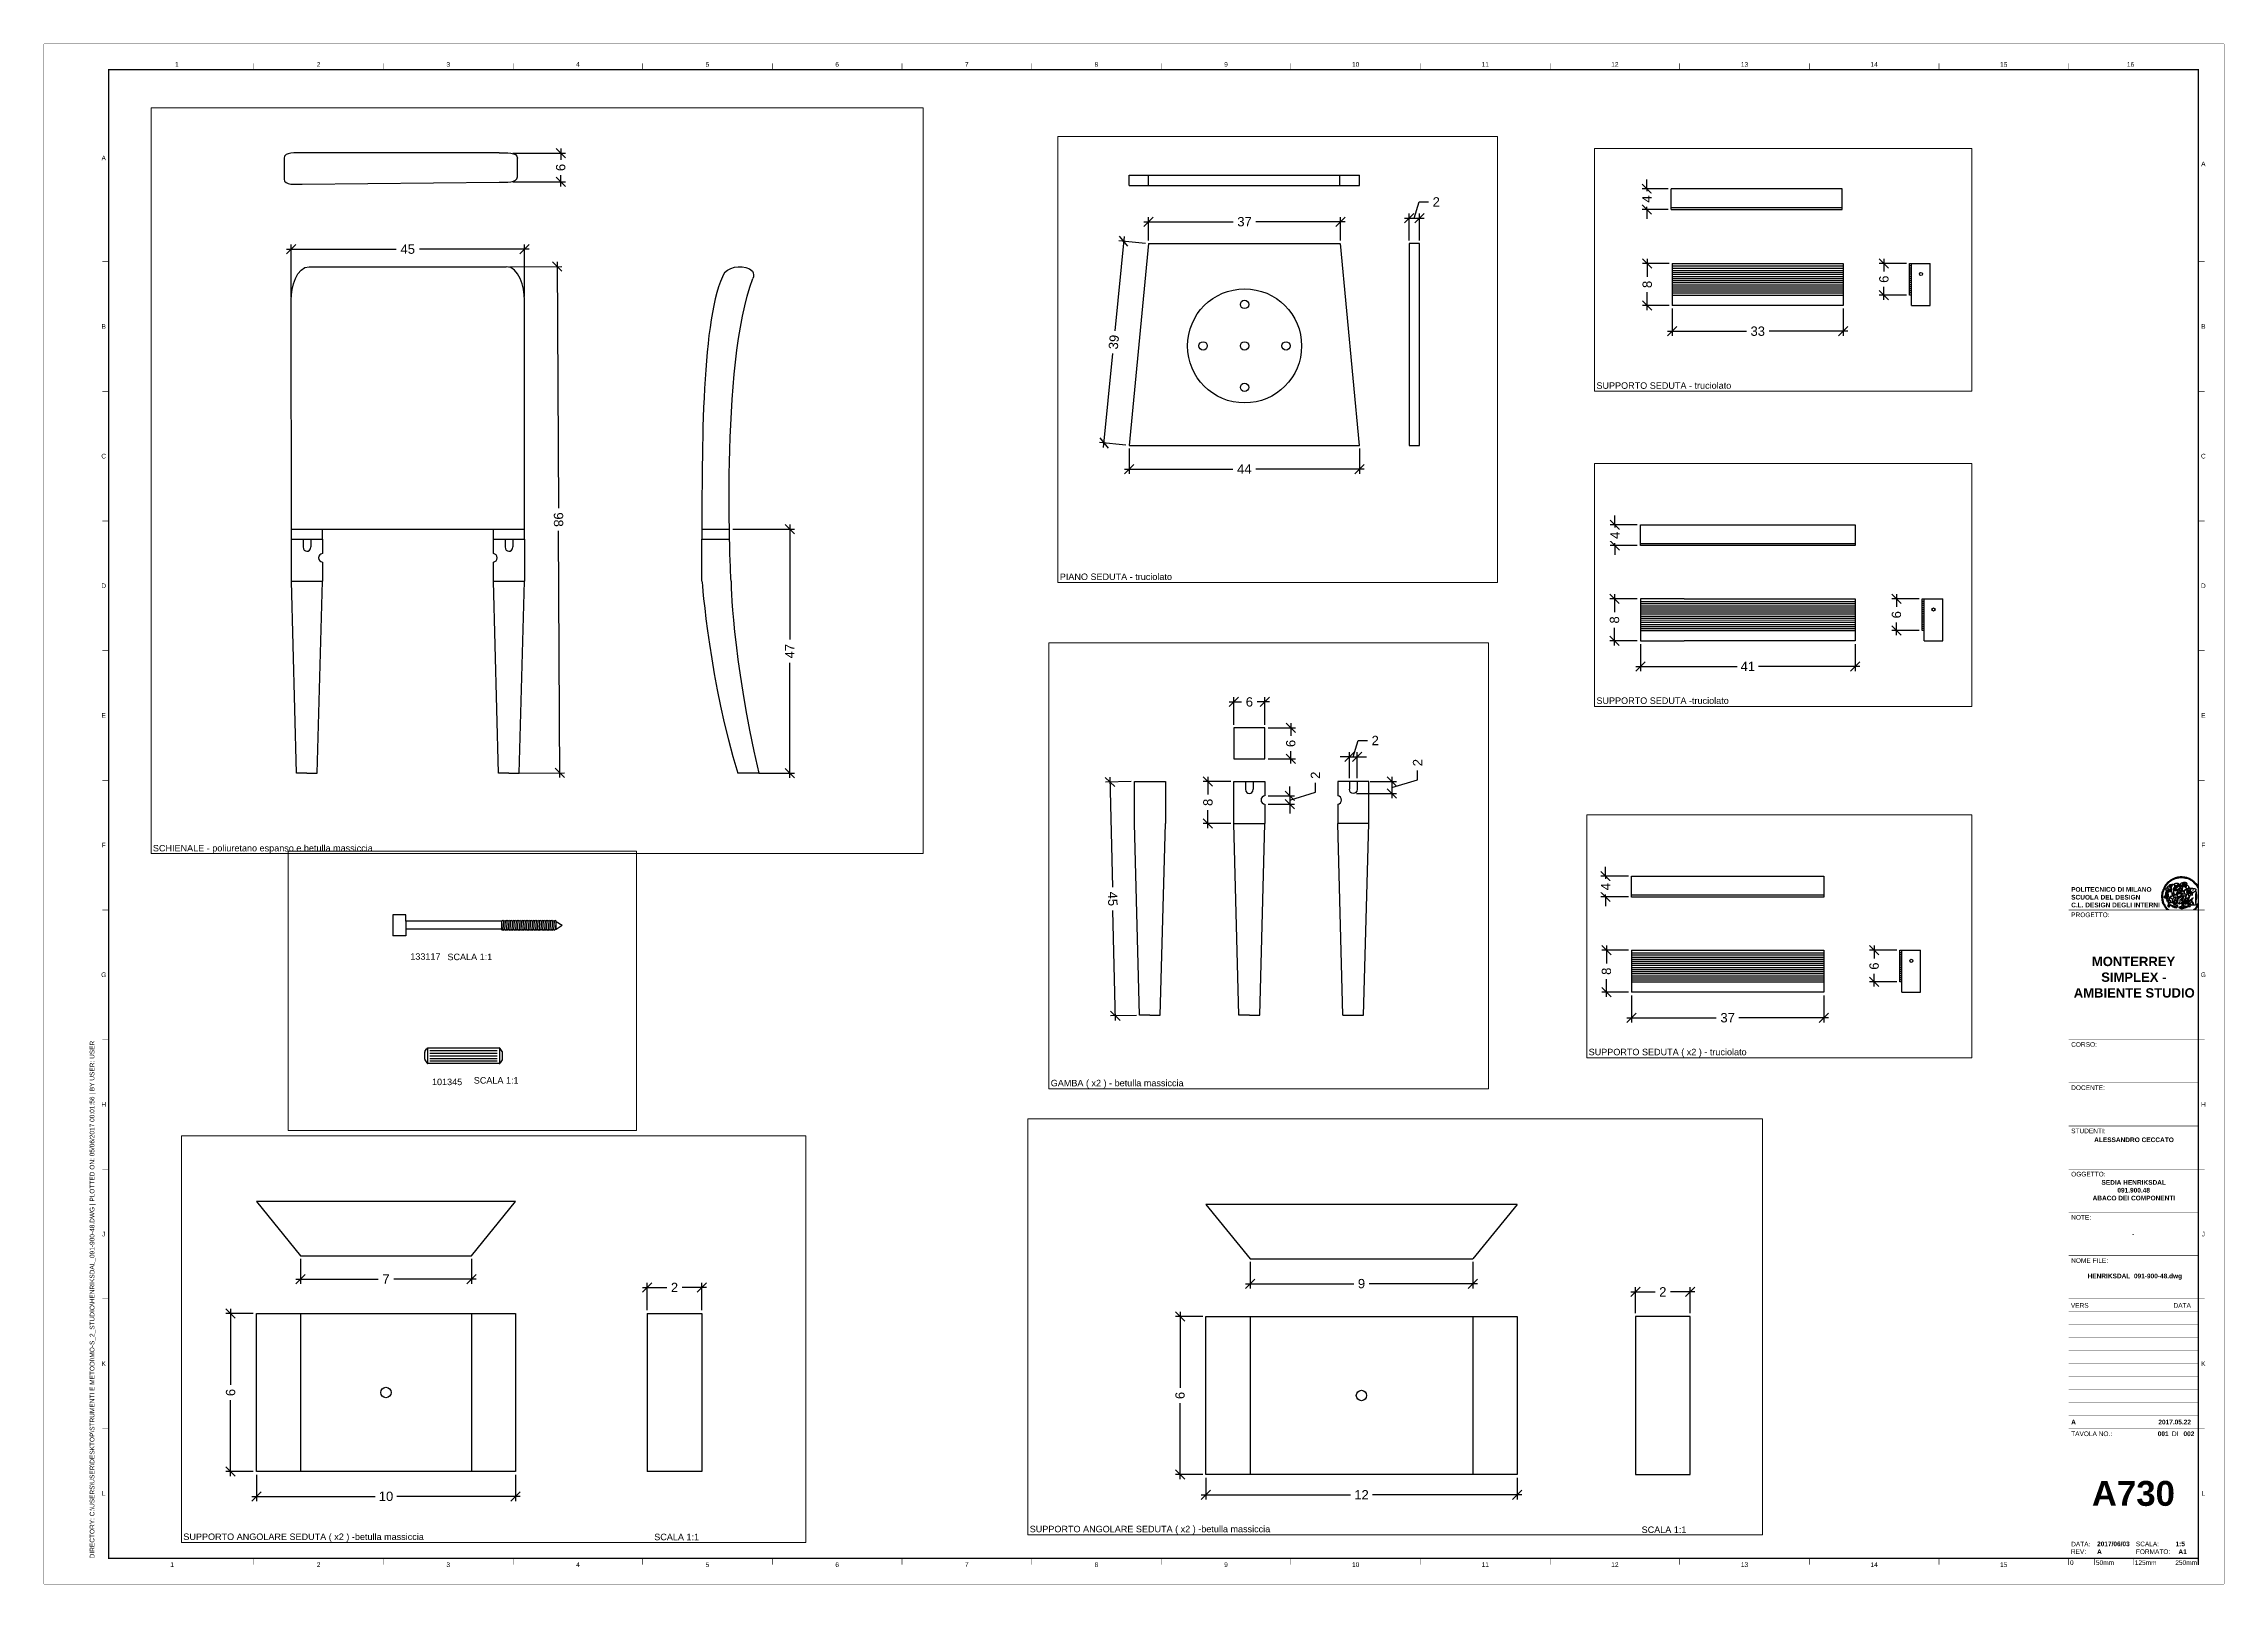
# Paper-space layout 'Layout1' of a CAD drawing. Header units: millimetres. Extents: x -1 to 840, y -1 to 593.
# The model-space entities are those that its viewports show. They can reach past a viewport. Long polylines and large blocks are cut down to what shows.
import ezdxf
from ezdxf.enums import TextEntityAlignment as Align

# ---------------------------------------------------------------- set-up
doc = ezdxf.new("R2010")
doc.units = ezdxf.units.MM
doc.set_wipeout_variables(frame=1)
doc.layers.get('0').update_dxf_attribs({"color": 255})
doc.layers.get('Defpoints').update_dxf_attribs({"color": 255})
doc.layers.add('CORNICI', color=1, linetype='Continuous', plot=False)
doc.layers.add('G-ANNO-NPLT', color=210, linetype='Continuous', plot=False)
for name, color, linetype in [('G-ANNO-LOGO', 3, 'Continuous'), ('G-ANNO-TEXT', 3, 'Continuous'), ('G-ANNO-TTLB', 3, 'Continuous'), ('GIUNZIONI', 2, 'Continuous'), ('QUOTE', 5, 'Continuous'), ('viti', 2, 'Continuous'), ('viti2', 4, 'Continuous')]:
    doc.layers.add(name, color=color, linetype=linetype)
doc.styles.add('ARIAL', font='arial.ttf')
doc.styles.add('ARIAL-BOLD', font='')
doc.styles.add('E-ARIAL', font='arial.ttf')
doc.styles.get("Standard").update_dxf_attribs({"font": 'arial.ttf'})
doc.styles.get('ARIAL-BOLD').set_extended_font_data('Arial', bold=True)
doc.dimstyles.new('TICK_36', dxfattribs={"dimtxt": 3.6, "dimasz": 3.6, "dimexe": 1.8, "dimexo": 1.2, "dimgap": 1.8, "dimtad": 0, "dimdec": 0, "dimzin": 0, "dimdsep": 46, "dimtxsty": 'ARIAL', "dimblk": 'OBLIQUE', "dimcen": 1.8, "dimdle": 1.8, "dimclrd": 256, "dimclrt": 256, "dimadec": 0, "dimazin": 0, "dimtfac": 1, "dimtdec": 0, "dimtmove": 1, "dimatfit": 3, "dimldrblk": 'OPEN90', "dimfxl": 1, "dimtfill": 1, "dimtolj": 1, "dimtzin": 0, "dimarcsym": 0})

# ---------------------------------------------------------------- blocks, each defined once
blk = doc.blocks.new('logoPolimi')
for p, q in [((-2.37, 0.12), (-2.16, 0.11)), ((-2.37, 0.01), (-2.16, 0.01)), ((-2.36, 0.23), (-2.15, 0.21)), ((-2.35, 0.34), (-2.14, 0.31)), ((-2.33, 0.45), (-2.12, 0.41)), ((-2.3, 0.55), (-2.1, 0.51)), ((-2.28, 0.66), (-2.07, 0.6)), ((-2.24, 0.77), (-2.04, 0.7)), ((-2.2, 0.87), (-2.01, 0.79)), ((-2.16, 0.97), (-1.97, 0.89)), ((-2.11, 1.07), (-1.93, 0.98)), ((-2.06, 1.17), (-1.88, 1.07)), ((-2.01, 1.26), (-1.83, 1.15)), ((-1.94, 1.36), (-1.77, 1.24)), ((-1.88, 1.45), (-1.71, 1.32)), ((-1.84, 0.03), (-1.82, 0.35)), ((-1.81, 1.53), (-1.65, 1.4)), ((-1.74, 1.61), (-1.58, 1.47)), ((-1.73, 0.59), (-1.73, 0.59)), ((-1.73, 0.59), (-1.73, 0.59)), ((-1.66, 1.69), (-1.51, 1.54)), ((-1.65, 0.57), (-1.65, 0.57)), ((-1.59, 1.12), (-1.59, 1.12)), ((-1.58, 1.77), (-1.44, 1.61)), ((-1.51, 0.55), (-1.51, 0.55)), ((-1.51, 0.55), (-1.51, 0.55)), ((-1.49, 1.84), (-1.36, 1.68)), ((-1.41, 1.91), (-1.28, 1.74)), ((-1.32, 1.97), (-1.2, 1.8)), ((-1.31, 0.79), (-1.21, 0.75)), ((-1.21, 0.75), (-1.31, 0.79)), ((-1.21, 0.75), (-1.31, 0.79)), ((-1.22, 2.03), (-1.11, 1.85)), ((-1.21, 0.75), (-1.21, 0.75)), ((-1.21, 0.75), (-1.21, 0.75)), ((-1.19, 0.76), (-1.19, 0.76)), ((-1.19, 0.76), (-1.19, 0.76)), ((-1.17, 0.99), (-1.18, 0.99)), ((-1.18, 0.99), (-1.17, 0.99)), ((-1.16, 0.57), (-1.16, 0.57)), ((-1.16, 0.57), (-1.16, 0.57)), ((-1.13, 2.09), (-1.03, 1.9)), ((-1.1, 0.01), (-0.99, 0.06)), ((-0.99, 0.06), (-1.1, 0.01)), ((-0.99, 0.06), (-1.1, 0.01)), ((-1.03, 2.14), (-0.94, 1.95)), ((-0.99, 0.06), (-0.99, 0.06)), ((-0.99, 0.06), (-0.99, 0.06)), ((-0.97, 0.79), (-0.98, 0.79)), ((-0.89, 0.84), (-0.97, 0.79)), ((-0.97, 0.79), (-0.89, 0.84)), ((-0.96, 1.41), (-0.96, 1.41)), ((-0.96, 1.41), (-0.96, 1.41)), ((-0.93, 2.18), (-0.84, 1.99)), ((-0.89, 0.84), (-0.82, 0.87)), ((-0.82, 0.87), (-0.89, 0.84)), ((-0.89, 0.84), (-0.82, 0.87)), ((-0.88, 0.83), (-0.89, 0.84)), ((-0.85, 1.39), (-0.85, 1.39)), ((-0.85, 1.39), (-0.85, 1.39)), ((-0.84, 0.14), (-0.84, 0.14)), ((-0.83, 2.22), (-0.75, 2.03)), ((-0.77, 1.08), (-0.78, 1.08)), ((-0.78, 1.08), (-0.77, 1.08)), ((-0.61, 1.12), (-0.77, 1.08)), ((-0.77, 1.08), (-0.61, 1.12)), ((-0.77, 1.08), (-0.61, 1.12)), ((-0.75, 1.3), (-0.76, 1.29)), ((-0.76, 1.29), (-0.75, 1.3)), ((-0.72, 2.26), (-0.66, 2.06)), ((-0.65, 0.99), (-0.7, 0.96)), ((-0.69, 0.18), (-0.68, 0.18)), ((-0.66, 0.93), (-0.66, 0.93)), ((-0.66, 0.93), (-0.64, 0.93)), ((-0.66, 0.93), (-0.66, 0.93)), ((-0.66, 0.93), (-0.66, 0.93)), ((-0.63, 1.01), (-0.63, 1.01)), ((-0.63, 1.01), (-0.62, 1.01)), ((-0.63, 0.66), (-0.63, 0.66)), ((-0.61, 2.29), (-0.56, 2.09)), ((-0.6, 1.12), (-0.61, 1.12)), ((-0.61, 1.12), (-0.6, 1.12)), ((-0.61, 1.12), (-0.6, 1.12)), ((-0.61, 0.86), (-0.57, 0.85)), ((-0.57, 0.85), (-0.61, 0.86)), ((-0.61, 0.86), (-0.57, 0.85)), ((-0.53, 1.08), (-0.6, 1.12)), ((-0.6, 1.12), (-0.6, 1.11)), ((-0.6, 1.12), (-0.53, 1.08)), ((-0.57, 0.8), (-0.59, 0.8)), ((-0.57, 0.85), (-0.53, 0.84)), ((-0.57, 0.85), (-0.57, 0.85)), ((-0.57, 0.85), (-0.57, 0.85)), ((-0.57, 0.85), (-0.53, 0.84)), ((-0.56, 0.29), (-0.49, 0.48)), ((-0.56, 0.14), (-0.56, 0.29)), ((-0.5, 0.11), (-0.56, 0.14)), ((-0.53, 0.84), (-0.51, 0.84)), ((-0.53, 0.84), (-0.51, 0.84)), ((-0.53, 0.84), (-0.53, 0.84)), ((-0.51, 2.32), (-0.46, 2.11)), ((-0.51, 0.11), (-0.51, 0.11)), ((-0.51, 0.11), (-0.51, 0.11)), ((-0.34, 0.33), (-0.5, 0.11)), ((-0.49, 0.48), (-0.41, 0.55)), ((-0.42, 0.8), (-0.47, 0.79)), ((-0.42, 0.8), (-0.47, 0.79)), ((-0.47, 0.79), (-0.45, 0.76)), ((-0.47, 0.79), (-0.45, 0.76)), ((-0.45, 1.14), (-0.42, 1.11)), ((-0.42, 1.26), (-0.36, 1.22)), ((-0.41, 0.55), (-0.34, 0.49)), ((-0.4, 2.34), (-0.36, 2.13)), ((-0.4, 1.37), (-0.38, 1.38)), ((-0.39, 1.37), (-0.4, 1.37)), ((-0.35, 1.33), (-0.4, 1.37)), ((-0.39, 1.24), (-0.4, 1.23)), ((-0.38, 1.14), (-0.38, 1.14)), ((-0.34, 0.49), (-0.09, 0.48)), ((-0.16, 0.32), (-0.34, 0.33)), ((-0.14, 0.32), (-0.31, 0.34)), ((-0.29, 2.35), (-0.26, 2.14)), ((-0.28, 1.3), (-0.29, 1.3)), ((-0.28, 1.3), (-0.28, 1.3)), ((-0.18, 2.36), (-0.16, 2.15)), ((-0.16, 1.24), (-0.16, 1.25)), ((-0.16, 1.25), (-0.16, 1.25)), ((-0.16, 0.49), (-0.14, 0.64)), ((-0.06, 0.27), (-0.16, 0.32)), ((-0.1, 0.88), (-0.09, 0.87)), ((-0.08, 1.37), (-0.08, 1.38)), ((-0.08, 1.23), (-0.05, 1.21)), ((-0.05, 1.21), (-0.08, 1.23)), ((-0.08, 1.23), (-0.05, 1.21)), ((-0.07, 2.37), (-0.06, 2.16)), ((-0.03, 0.26), (-0.06, 0.27)), ((-0.05, 1.21), (-0.04, 1.21)), ((-0.04, 1.21), (-0.05, 1.21)), ((-0.04, 1.21), (-0.04, 1.21)), ((-0.04, 1.21), (-0.04, 1.21)), ((-0.04, 0.48), (-0.03, 0.26)), ((0.03, 1.15), (0.03, 1.15)), ((0.03, 0.66), (0.03, 0.67)), ((0.04, 2.37), (0.04, 2.16)), ((0.07, 0.58), (0.07, 0.57)), ((0.1, 1.18), (0.1, 1.18)), ((0.1, 0.84), (0.1, 0.84)), ((0.13, 1.32), (0.17, 1.19)), ((0.15, 2.36), (0.14, 2.16)), ((0.14, 0.71), (0.34, 0.65)), ((0.31, 0.56), (0.17, 0.63)), ((0.26, 2.36), (0.24, 2.15)), ((0.27, 1.61), (0.27, 1.61)), ((0.27, 1.61), (0.27, 1.61)), ((0.27, 1.61), (0.27, 1.61)), ((0.29, 1.29), (0.29, 1.29)), ((0.29, 1.29), (0.29, 1.29)), ((0.29, 1.29), (0.29, 1.29)), ((0.29, 1.29), (0.29, 1.29)), ((0.33, 0.49), (0.34, 0.49)), ((0.33, 0.03), (0.35, 0.03)), ((0.33, 0.03), (0.35, 0.03)), ((0.37, 2.34), (0.34, 2.13)), ((0.34, 0.65), (0.34, 0.64)), ((0.35, 0.03), (0.57, 0.06)), ((0.35, 0.03), (0.57, 0.06)), ((0.35, 0.03), (0.35, 0.03)), ((0.35, 0.03), (0.35, 0.03)), ((0.38, 1.36), (0.37, 1.35)), ((0.38, 0.34), (0.37, 0.34)), ((0.38, 0.34), (0.38, 0.34)), ((0.43, 0.67), (0.39, 0.64)), ((0.48, 2.32), (0.44, 2.12)), ((0.49, 1.05), (0.51, 1.13)), ((0.51, 1.13), (0.49, 1.05)), ((0.49, 1.05), (0.51, 1.13)), ((0.51, 1.31), (0.5, 1.29)), ((0.51, 1.13), (0.52, 1.23)), ((0.52, 1.23), (0.51, 1.23)), ((0.51, 1.23), (0.52, 1.23)), ((0.52, 1.23), (0.51, 1.13)), ((0.51, 1.13), (0.52, 1.23)), ((0.52, 1.24), (0.6, 1.37)), ((0.52, 1.23), (0.6, 1.36)), ((0.6, 1.36), (0.52, 1.23)), ((0.52, 1.23), (0.52, 1.23)), ((0.52, 1.23), (0.52, 1.24)), ((0.52, 1.23), (0.52, 1.23)), ((0.55, 1.07), (0.53, 1.06)), ((0.53, 1.04), (0.53, 1.06)), ((0.53, 1.05), (0.53, 1.04)), ((0.59, 2.3), (0.54, 2.09)), ((0.54, 0.3), (0.63, 0.32)), ((0.54, -0.08), (0.61, 0.06)), ((0.61, 0.06), (0.54, -0.08)), ((0.54, -0.08), (0.61, 0.06)), ((0.56, 0.19), (0.59, 0.21)), ((0.57, 1.07), (0.57, 1.07)), ((0.57, 1.07), (0.57, 1.07)), ((0.57, 1.07), (0.57, 1.07)), ((0.57, 1.07), (0.57, 1.07)), ((0.57, 1.07), (0.57, 1.07)), ((0.57, 1.07), (0.57, 1.07)), ((0.57, 1.07), (0.57, 1.07)), ((0.58, 0.3), (0.59, 0.29)), ((0.59, 0.78), (0.59, 0.79)), ((0.59, 0.79), (0.59, 0.79)), ((0.59, 0.79), (0.59, 0.79)), ((0.59, 0.79), (0.59, 0.78)), ((0.61, 0.06), (0.6, 0.07)), ((0.6, 0.07), (0.61, 0.06)), ((0.61, 0.06), (0.61, 0.07)), ((0.62, 0.21), (0.65, 0.22)), ((0.69, 2.27), (0.63, 2.07)), ((0.64, 1.37), (0.65, 1.37)), ((0.69, 0.86), (0.68, 0.86)), ((0.68, 0.86), (0.69, 0.86)), ((0.68, 0.76), (0.68, 0.76)), ((0.8, 2.23), (0.73, 2.03)), ((0.76, 0.26), (0.76, 0.26)), ((0.9, 2.19), (0.82, 2)), ((0.82, 0.35), (0.84, 0.36)), ((0.82, 0.35), (0.82, 0.35)), ((0.84, 0.36), (0.84, 0.37)), ((0.85, 0.34), (1.05, 0.35)), ((1, 2.15), (0.91, 1.96)), ((0.93, 1.05), (0.93, 1.05)), ((0.93, 1.05), (0.93, 1.05)), ((0.93, 1.05), (0.93, 1.04)), ((0.93, 1.05), (0.93, 1.05)), ((0.97, 0.66), (0.96, 0.66)), ((1.01, 0.97), (0.98, 0.96)), ((1.1, 2.1), (1, 1.91)), ((1.2, 2.04), (1.09, 1.86)), ((1.17, 0.96), (1.17, 0.95)), ((1.17, 0.95), (1.17, 0.95)), ((1.29, 1.99), (1.18, 1.81)), ((1.38, 1.92), (1.26, 1.75)), ((1.34, 0.37), (1.26, 0.04)), ((1.27, 0.37), (1.27, 0.38)), ((1.28, 0.95), (1.28, 0.95)), ((1.47, 1.86), (1.34, 1.69)), ((1.37, 0.73), (1.46, 0.81)), ((1.41, 0.4), (1.41, 0.41)), ((1.56, 1.79), (1.42, 1.63)), ((1.64, 1.71), (1.49, 1.56)), ((1.49, 0.9), (1.57, 0.92)), ((1.72, 1.63), (1.56, 1.49)), ((1.67, 0.6), (1.57, 0.53)), ((1.79, 1.55), (1.63, 1.41)), ((1.86, 1.47), (1.7, 1.34)), ((1.93, 1.38), (1.76, 1.26)), ((1.99, 1.29), (1.81, 1.17)), ((2.05, 1.19), (1.87, 1.09)), ((2.1, 1.1), (1.92, 1)), ((2.15, 1), (1.96, 0.91)), ((2.19, 0.9), (2, 0.82)), ((2.23, 0.79), (2.04, 0.72)), ((2.27, 0.69), (2.07, 0.63)), ((2.3, 0.58), (2.09, 0.53)), ((2.32, 0.47), (2.12, 0.43)), ((2.34, 0.37), (2.13, 0.33)), ((2.36, 0.26), (2.15, 0.23)), ((2.37, 0.15), (2.16, 0.13)), ((2.37, 0.04), (2.16, 0.03)), ((-2.37, -0.1), (-2.16, -0.09)), ((-2.36, -0.21), (-2.15, -0.19)), ((-2.35, -0.32), (-2.14, -0.29)), ((-2.33, -0.43), (-2.12, -0.39)), ((-2.31, -0.54), (-2.1, -0.49)), ((-2.28, -0.65), (-2.08, -0.59)), ((-2.25, -0.75), (-2.05, -0.69)), ((-2.21, -0.86), (-2.02, -0.78)), ((-2.17, -0.96), (-1.98, -0.87)), ((-2.12, -1.06), (-1.93, -0.96)), ((-2.07, -1.16), (-1.89, -1.05)), ((-2.04, -0.15), (-1.97, -0.2)), ((-2.01, -1.25), (-1.84, -1.14)), ((-1.95, -1.34), (-1.78, -1.22)), ((-1.89, -1.43), (-1.72, -1.31)), ((-1.82, -1.52), (-1.66, -1.38)), ((-1.75, -1.6), (-1.59, -1.46)), ((-1.67, -1.68), (-1.52, -1.53)), ((-1.58, -0.12), (-1.6, -0.18)), ((-1.6, -0.18), (-1.58, -0.28)), ((-1.57, -0.54), (-1.59, -0.54)), ((-1.59, -0.54), (-1.59, -0.54)), ((-1.59, -1.76), (-1.45, -1.6)), ((-1.56, -0.32), (-1.56, -0.31)), ((-1.56, -0.31), (-1.56, -0.31)), ((-1.53, -0.65), (-1.53, -0.65)), ((-1.53, -0.65), (-1.53, -0.65)), ((-1.51, -1.83), (-1.37, -1.67)), ((-1.48, -0.86), (-1.48, -0.85)), ((-1.42, -0.37), (-1.42, -0.37)), ((-1.42, -1.9), (-1.29, -1.73)), ((-1.38, -0.46), (-1.38, -0.46)), ((-1.33, -1.96), (-1.21, -1.79)), ((-1.31, -0.24), (-1.31, -0.23)), ((-1.31, -0.23), (-1.31, -0.24)), ((-1.24, -2.02), (-1.13, -1.84)), ((-1.23, -0.19), (-1.23, -0.19)), ((-1.23, -0.19), (-1.23, -0.19)), ((-1.23, -0.19), (-1.23, -0.19)), ((-1.23, -0.19), (-1.23, -0.19)), ((-1.14, -2.08), (-1.04, -1.89)), ((-1.04, -2.13), (-0.95, -1.94)), ((-1.01, -0.39), (-1.02, -0.39)), ((-1.02, -0.39), (-1.01, -0.39)), ((-1.02, -0.7), (-1.02, -0.7)), ((-1.02, -0.7), (-1.02, -0.7)), ((-1.02, -0.7), (-1.02, -0.7)), ((-0.94, -2.18), (-0.86, -1.98)), ((-0.84, -2.22), (-0.77, -2.02)), ((-0.79, -0.51), (-0.83, -0.58)), ((-0.83, -0.58), (-0.79, -0.51)), ((-0.83, -0.58), (-0.79, -0.51)), ((-0.78, -1.05), (-0.83, -0.94)), ((-0.83, -0.94), (-0.78, -1.05)), ((-0.83, -0.94), (-0.83, -0.94)), ((-0.83, -0.94), (-0.78, -1.05)), ((-0.82, -1.23), (-0.82, -1.23)), ((-0.82, -1.23), (-0.77, -1.23)), ((-0.77, -1.23), (-0.82, -1.23)), ((-0.82, -1.23), (-0.82, -1.23)), ((-0.77, -1.23), (-0.82, -1.23)), ((-0.75, -0.96), (-0.8, -0.89)), ((-0.8, -0.89), (-0.79, -0.92)), ((-0.79, -0.92), (-0.8, -0.89)), ((-0.8, -0.89), (-0.75, -0.96)), ((-0.79, -0.92), (-0.8, -0.89)), ((-0.8, -0.89), (-0.8, -0.89)), ((-0.8, -0.89), (-0.75, -0.96)), ((-0.79, -0.92), (-0.78, -0.95)), ((-0.78, -0.95), (-0.79, -0.92)), ((-0.78, -0.95), (-0.79, -0.92)), ((-0.77, -0.49), (-0.78, -0.48)), ((-0.78, -0.48), (-0.77, -0.49)), ((-0.78, -0.95), (-0.76, -1)), ((-0.76, -1), (-0.78, -0.95)), ((-0.76, -1), (-0.78, -0.95)), ((-0.71, -0.89), (-0.75, -0.87)), ((-0.75, -0.87), (-0.71, -0.89)), ((-0.75, -0.87), (-0.71, -0.89)), ((-0.72, -1.01), (-0.75, -0.96)), ((-0.75, -0.96), (-0.72, -1.01)), ((-0.75, -0.96), (-0.72, -1.01)), ((-0.74, -2.25), (-0.67, -2.05)), ((-0.64, -0.93), (-0.71, -0.89)), ((-0.71, -0.89), (-0.64, -0.93)), ((-0.71, -0.89), (-0.64, -0.93)), ((-0.66, -0.53), (-0.66, -0.53)), ((-0.66, -0.53), (-0.66, -0.53)), ((-0.66, -0.53), (-0.66, -0.53)), ((-0.63, -2.29), (-0.57, -2.08)), ((-0.52, -2.31), (-0.48, -2.11)), ((-0.39, -0.81), (-0.51, -0.69)), ((-0.51, -1.04), (-0.5, -1.04)), ((-0.48, -0.42), (-0.48, -0.42)), ((-0.48, -0.42), (-0.48, -0.42)), ((-0.48, -0.42), (-0.48, -0.42)), ((-0.42, -2.33), (-0.38, -2.13)), ((-0.41, -0.51), (-0.41, -0.51)), ((-0.38, -0.05), (-0.39, -0.12)), ((-0.39, -0.12), (-0.37, -0.1)), ((-0.35, -0.14), (-0.37, -0.08)), ((-0.37, -0.09), (-0.37, -0.09)), ((-0.33, -0.12), (-0.35, -0.14)), ((-0.32, -0.14), (-0.35, -0.14)), ((-0.35, -0.18), (-0.34, -0.22)), ((-0.34, -0.08), (-0.29, -0.16)), ((-0.34, -0.22), (-0.34, -0.22)), ((-0.27, -0.17), (-0.32, -0.14)), ((-0.31, -2.35), (-0.28, -2.14)), ((-0.25, -0.91), (-0.26, -0.9)), ((-0.26, -1.29), (0.1, -1.2)), ((0.1, -1.2), (-0.26, -1.29)), ((0.08, -1.4), (-0.26, -1.29)), ((-0.26, -1.29), (0.08, -1.4)), ((-0.26, -1.38), (-0.26, -1.29)), ((-0.26, -1.29), (-0.26, -1.29)), ((-0.26, -1.29), (-0.26, -1.38)), ((-0.26, -1.29), (0.08, -1.4)), ((-0.26, -1.29), (-0.26, -1.29)), ((0.08, -1.49), (-0.26, -1.38)), ((-0.26, -1.38), (0.09, -1.49)), ((-0.2, -2.36), (-0.18, -2.15)), ((-0.14, -0.15), (-0.16, -0.13)), ((-0.11, -0.04), (-0.12, -0.05)), ((-0.09, -2.37), (-0.08, -2.16)), ((-0.04, -0.41), (-0.01, -0.44)), ((-0.01, -0.44), (-0.04, -0.41)), ((-0.04, -0.41), (-0.01, -0.44)), ((0.03, -2.37), (0.02, -2.16)), ((0.07, -0.84), (0.07, -0.84)), ((0.07, -0.84), (0.07, -0.84)), ((0.1, -1.2), (0.08, -1.32)), ((0.08, -1.32), (0.13, -1.2)), ((0.08, -1.4), (0.72, -1.22)), ((0.72, -1.22), (0.08, -1.4)), ((0.08, -1.4), (0.72, -1.22)), ((0.72, -1.31), (0.08, -1.49)), ((0.08, -1.44), (0.08, -1.4)), ((0.08, -1.4), (0.08, -1.44)), ((0.08, -1.4), (0.08, -1.49)), ((0.08, -1.49), (0.08, -1.44)), ((0.08, -1.44), (0.08, -1.44)), ((0.08, -1.44), (0.08, -1.45)), ((0.08, -1.45), (0.08, -1.46)), ((0.08, -1.46), (0.08, -1.49)), ((0.1, -1.01), (0.09, -0.86)), ((0.1, -1.01), (0.09, -0.86)), ((0.09, -1.49), (0.72, -1.31)), ((0.1, -1.2), (0.12, -1.04)), ((0.12, -1.04), (0.1, -1.2)), ((0.13, -1.2), (0.1, -1.2)), ((0.1, -1.2), (0.13, -1.2)), ((0.13, -1.2), (0.1, -1.2)), ((0.1, -1.2), (0.1, -1.2)), ((0.11, -0.44), (0.11, -0.44)), ((0.11, -0.44), (0.11, -0.44)), ((0.12, -0.21), (0.12, -0.21)), ((0.12, -0.21), (0.12, -0.21)), ((0.12, -0.21), (0.12, -0.21)), ((0.12, -0.21), (0.12, -0.21)), ((0.12, -0.21), (0.12, -0.21)), ((0.12, -0.21), (0.12, -0.21)), ((0.12, -0.21), (0.12, -0.21)), ((0.12, -0.21), (0.12, -0.21)), ((0.12, -0.21), (0.12, -0.21)), ((0.12, -0.21), (0.12, -0.21)), ((0.12, -0.21), (0.12, -0.21)), ((0.12, -0.21), (0.12, -0.21)), ((0.12, -0.21), (0.12, -0.21)), ((0.12, -0.56), (0.14, -0.53)), ((0.14, -0.53), (0.12, -0.56)), ((0.12, -0.56), (0.14, -0.53)), ((0.12, -1.04), (0.12, -1.04)), ((0.12, -1.04), (0.12, -1.04)), ((0.12, -1.04), (0.12, -1.04)), ((0.14, -2.37), (0.12, -2.16)), ((0.21, -0.99), (0.13, -1.2)), ((0.13, -1.2), (0.21, -0.99)), ((0.36, -1.14), (0.13, -1.2)), ((0.13, -1.2), (0.26, -1.17)), ((0.14, -0.53), (0.16, -0.49)), ((0.16, -0.49), (0.14, -0.53)), ((0.14, -0.53), (0.16, -0.49)), ((0.16, -0.49), (0.16, -0.49)), ((0.16, -0.49), (0.16, -0.49)), ((0.28, -1.19), (0.21, -0.99)), ((0.21, -0.99), (0.31, -1.27)), ((0.25, -2.36), (0.22, -2.15)), ((0.24, -0.17), (0.24, -0.16)), ((0.24, -0.16), (0.24, -0.17)), ((0.25, -0.84), (0.25, -0.88)), ((0.25, -0.88), (0.25, -0.84)), ((0.25, -0.88), (0.25, -0.84)), ((0.25, -0.88), (0.29, -1.17)), ((0.26, -0.88), (0.25, -0.88)), ((0.31, -1.27), (0.25, -0.88)), ((0.26, -1.17), (0.28, -1.16)), ((0.28, -1.16), (0.36, -1.14)), ((0.29, -1.17), (0.28, -1.19)), ((0.35, -2.34), (0.32, -2.14)), ((0.36, -1.14), (0.72, -1.22)), ((0.72, -1.22), (0.36, -1.14)), ((0.46, -2.32), (0.42, -2.12)), ((0.49, -0.31), (0.49, -0.31)), ((0.49, -0.31), (0.49, -0.31)), ((0.5, -0.27), (0.5, -0.27)), ((0.51, -0.27), (0.51, -0.27)), ((0.57, -2.3), (0.52, -2.1)), ((0.68, -2.27), (0.62, -2.07)), ((0.78, -2.24), (0.71, -2.04)), ((0.72, -0.81), (0.75, -0.89)), ((0.72, -1.22), (0.72, -1.31)), ((0.72, -1.31), (0.72, -1.22)), ((0.74, -0.23), (0.74, -0.23)), ((0.74, -0.23), (0.75, -0.24)), ((0.75, -0.23), (0.75, -0.23)), ((0.89, -2.2), (0.81, -2)), ((0.86, -0.25), (0.82, -0.34)), ((0.87, -0.22), (0.86, -0.23)), ((0.87, -0.22), (0.86, -0.25)), ((0.99, -2.15), (0.9, -1.96)), ((0.96, -0.58), (0.96, -0.57)), ((1.09, -2.11), (0.99, -1.92)), ((1.05, -1.05), (1.04, -1.05)), ((1.19, -2.05), (1.08, -1.87)), ((1.28, -2), (1.17, -1.82)), ((1.37, -1.93), (1.25, -1.76)), ((1.31, -0.27), (1.3, -0.26)), ((1.3, -0.26), (1.3, -0.26)), ((1.3, -0.26), (1.3, -0.26)), ((1.3, -0.26), (1.31, -0.27)), ((1.3, -0.26), (1.3, -0.26)), ((1.46, -1.87), (1.33, -1.7)), ((1.54, -1.8), (1.41, -1.64)), ((1.63, -1.72), (1.48, -1.57)), ((1.71, -1.65), (1.55, -1.5)), ((1.78, -1.57), (1.62, -1.43)), ((1.85, -1.48), (1.69, -1.35)), ((1.92, -1.39), (1.75, -1.27)), ((1.98, -1.3), (1.81, -1.19)), ((2.04, -1.21), (1.86, -1.1)), ((2.09, -1.11), (1.91, -1.01)), ((2.14, -1.01), (1.95, -0.92)), ((2.19, -0.91), (1.99, -0.83)), ((2.23, -0.81), (2.03, -0.74)), ((2.26, -0.7), (2.06, -0.64)), ((2.29, -0.6), (2.09, -0.55)), ((2.32, -0.49), (2.11, -0.45)), ((2.34, -0.38), (2.13, -0.35)), ((2.35, -0.27), (2.15, -0.25)), ((2.37, -0.08), (2.16, -0.07)), ((2.36, -0.16), (2.16, -0.15))]:
    blk.add_line(p, q)
for points in [[(-1.9, 0.12), (-1.94, 0.02), (-2.05, -0.09), (-2.05, -0.09)], [(-1.86, 0.38), (-1.86, 0.38), (-1.87, 0.19), (-1.9, 0.12)], [(-1.76, 0.6), (-1.76, 0.6), (-1.84, 0.57), (-1.86, 0.38)], [(-1.86, -0.04), (-1.84, 0.02), (-1.84, 0.03), (-1.84, 0.03)], [(-1.82, 0.78), (-1.83, 0.8), (-1.85, 0.86), (-1.83, 0.88)], [(-1.82, 0.78), (-1.83, 0.8), (-1.85, 0.86), (-1.83, 0.88)], [(-1.83, 0.88), (-1.81, 0.9), (-1.76, 0.96), (-1.76, 0.96)], [(-1.83, 0.88), (-1.81, 0.9), (-1.76, 0.96), (-1.76, 0.96)], [(-1.76, 0.6), (-1.83, 0.7), (-1.78, 0.74), (-1.78, 0.74)], [(-1.78, 0.74), (-1.79, 0.74), (-1.83, 0.7), (-1.76, 0.6)], [(-1.78, 0.74), (-1.8, 0.76), (-1.81, 0.78), (-1.82, 0.78)], [(-1.78, 0.74), (-1.8, 0.76), (-1.81, 0.78), (-1.82, 0.78)], [(-1.82, 0.35), (-1.81, 0.5), (-1.73, 0.59), (-1.73, 0.59)], [(-1.82, -0.19), (-1.73, -0.07), (-1.75, 0.14), (-1.75, 0.3)], [(-1.75, 0.33), (-1.75, 0.17), (-1.73, -0.05), (-1.8, -0.17)], [(-1.78, 0.74), (-1.75, 0.72), (-1.72, 0.69), (-1.68, 0.7)], [(-1.68, 0.7), (-1.72, 0.69), (-1.75, 0.72), (-1.78, 0.74)], [(-1.68, 0.7), (-1.72, 0.69), (-1.75, 0.72), (-1.78, 0.74)], [(-1.78, 0.74), (-1.78, 0.74), (-1.78, 0.74), (-1.78, 0.74)], [(-1.76, 0.96), (-1.68, 1.1), (-1.59, 1.12), (-1.59, 1.12)], [(-1.76, 0.96), (-1.68, 1.1), (-1.6, 1.12), (-1.6, 1.12)], [(-1.73, 0.59), (-1.74, 0.59), (-1.75, 0.6), (-1.76, 0.6)], [(-1.73, 0.59), (-1.74, 0.59), (-1.75, 0.6), (-1.76, 0.6)], [(-1.75, 0.3), (-1.76, 0.47), (-1.65, 0.57), (-1.65, 0.57)], [(-1.65, 0.57), (-1.65, 0.57), (-1.76, 0.5), (-1.75, 0.33)], [(-1.65, 0.57), (-1.68, 0.58), (-1.7, 0.58), (-1.73, 0.59)], [(-1.65, 0.57), (-1.68, 0.58), (-1.7, 0.58), (-1.73, 0.59)], [(-1.5, 0.71), (-1.53, 0.74), (-1.61, 0.71), (-1.68, 0.7)], [(-1.68, 0.7), (-1.61, 0.71), (-1.53, 0.73), (-1.5, 0.71)], [(-1.5, 0.71), (-1.53, 0.73), (-1.61, 0.71), (-1.68, 0.7)], [(-1.51, 0.55), (-1.56, 0.56), (-1.61, 0.56), (-1.65, 0.57)], [(-1.65, 0.57), (-1.61, 0.56), (-1.56, 0.56), (-1.51, 0.55)], [(-1.51, 0.55), (-1.56, 0.56), (-1.61, 0.56), (-1.65, 0.57)], [(-1.59, 1.12), (-1.6, 1.06), (-1.61, 0.99), (-1.61, 0.97)], [(-1.61, 0.97), (-1.61, 0.99), (-1.6, 1.06), (-1.59, 1.12)], [(-1.61, 0.97), (-1.61, 0.99), (-1.6, 1.06), (-1.59, 1.12)], [(-1.61, 0.97), (-1.61, 0.95), (-1.56, 0.88), (-1.54, 0.87)], [(-1.54, 0.87), (-1.56, 0.88), (-1.61, 0.95), (-1.61, 0.97)], [(-1.54, 0.87), (-1.56, 0.88), (-1.61, 0.96), (-1.61, 0.97)], [(-1.59, 1.12), (-1.59, 1.13), (-1.59, 1.15), (-1.58, 1.16)], [(-1.59, 1.12), (-1.59, 1.13), (-1.59, 1.15), (-1.58, 1.16)], [(-1.58, 1.16), (-1.57, 1.21), (-1.52, 1.23), (-1.49, 1.25)], [(-1.58, 1.16), (-1.57, 1.21), (-1.52, 1.23), (-1.49, 1.25)], [(-1.58, 0.36), (-1.58, 0.48), (-1.51, 0.55), (-1.51, 0.55)], [(-1.51, 0.55), (-1.51, 0.55), (-1.58, 0.48), (-1.58, 0.36)], [(-1.51, 0.55), (-1.51, 0.55), (-1.58, 0.48), (-1.58, 0.36)], [(-1.55, 0.04), (-1.55, 0.08), (-1.58, 0.25), (-1.58, 0.36)], [(-1.58, 0.36), (-1.58, 0.25), (-1.55, 0.08), (-1.55, 0.04)], [(-1.58, 0.36), (-1.58, 0.25), (-1.55, 0.08), (-1.55, 0.04)], [(-1.58, -0.12), (-1.57, -0.06), (-1.55, 0.02), (-1.55, 0.04)], [(-1.55, 0.04), (-1.55, 0.02), (-1.57, -0.06), (-1.58, -0.12)], [(-1.55, 0.04), (-1.55, 0.02), (-1.56, -0.04), (-1.57, -0.1)], [(-1.54, 0.87), (-1.52, 0.85), (-1.47, 0.83), (-1.44, 0.83)], [(-1.44, 0.83), (-1.47, 0.83), (-1.52, 0.85), (-1.54, 0.87)], [(-1.45, 0.83), (-1.47, 0.83), (-1.52, 0.85), (-1.54, 0.87)], [(-1.51, 0.55), (-1.33, 0.54), (-1.16, 0.57), (-1.16, 0.57)], [(-1.16, 0.57), (-1.16, 0.57), (-1.33, 0.54), (-1.51, 0.55)], [(-1.16, 0.57), (-1.16, 0.57), (-1.33, 0.54), (-1.51, 0.55)], [(-1.5, 0.71), (-1.46, 0.68), (-1.4, 0.62), (-1.33, 0.66)], [(-1.33, 0.66), (-1.4, 0.62), (-1.46, 0.68), (-1.5, 0.71)], [(-1.33, 0.66), (-1.4, 0.62), (-1.46, 0.68), (-1.5, 0.71)], [(-1.49, 1.25), (-1.46, 1.26), (-1.42, 1.33), (-1.39, 1.36)], [(-1.49, 1.25), (-1.46, 1.27), (-1.43, 1.34), (-1.39, 1.36)], [(-1.31, 0.79), (-1.33, 0.79), (-1.42, 0.83), (-1.45, 0.83)], [(-1.44, 0.83), (-1.42, 0.83), (-1.33, 0.79), (-1.31, 0.79)], [(-1.31, 0.79), (-1.33, 0.79), (-1.42, 0.83), (-1.44, 0.83)], [(-1.35, 1.1), (-1.4, 1.17), (-1.36, 1.23), (-1.29, 1.31)], [(-1.29, 1.31), (-1.36, 1.23), (-1.4, 1.17), (-1.35, 1.1)], [(-1.35, 1.1), (-1.4, 1.17), (-1.36, 1.23), (-1.29, 1.31)], [(-1.39, 1.36), (-1.35, 1.38), (-1.26, 1.4), (-1.19, 1.41)], [(-1.39, 1.36), (-1.35, 1.38), (-1.26, 1.4), (-1.19, 1.41)], [(-1.18, 0.99), (-1.24, 0.97), (-1.3, 1.03), (-1.35, 1.1)], [(-1.35, 1.1), (-1.3, 1.03), (-1.24, 0.97), (-1.18, 0.99)], [(-1.18, 1), (-1.24, 0.97), (-1.3, 1.03), (-1.35, 1.1)], [(-1.33, 0.66), (-1.28, 0.7), (-1.23, 0.73), (-1.21, 0.75)], [(-1.21, 0.75), (-1.23, 0.73), (-1.28, 0.7), (-1.33, 0.66)], [(-1.21, 0.75), (-1.23, 0.73), (-1.28, 0.7), (-1.33, 0.66)], [(-1.29, 1.31), (-1.22, 1.39), (-1.01, 1.41), (-0.96, 1.41)], [(-0.96, 1.41), (-1.01, 1.41), (-1.22, 1.39), (-1.29, 1.31)], [(-1.29, 1.31), (-1.22, 1.39), (-1.01, 1.41), (-0.96, 1.41)], [(-1.24, -0.02), (-1.21, -0.01), (-1.1, 0.01), (-1.1, 0.01)], [(-1.1, 0.01), (-1.1, 0.01), (-1.21, -0.01), (-1.24, -0.02)], [(-1.1, 0.01), (-1.1, 0.01), (-1.21, -0.01), (-1.24, -0.02)], [(-1.21, 0.75), (-1.2, 0.75), (-1.19, 0.76), (-1.19, 0.76)], [(-1.19, 0.76), (-1.19, 0.76), (-1.2, 0.75), (-1.21, 0.75)], [(-1.19, 0.76), (-1.19, 0.76), (-1.2, 0.76), (-1.21, 0.75)], [(-1.19, 1.41), (-1.11, 1.43), (-0.97, 1.41), (-0.97, 1.41)], [(-1.19, 1.41), (-1.12, 1.43), (-0.98, 1.41), (-0.98, 1.41)], [(-1.19, 0.76), (-1.19, 0.77), (-1.18, 0.78), (-1.18, 0.79)], [(-1.18, 0.79), (-1.18, 0.78), (-1.19, 0.77), (-1.19, 0.76)], [(-1.19, 0.76), (-1.19, 0.77), (-1.19, 0.78), (-1.18, 0.79)], [(-1.18, 0.68), (-1.18, 0.68), (-1.19, 0.71), (-1.19, 0.76)], [(-1.19, 0.76), (-1.19, 0.71), (-1.18, 0.68), (-1.18, 0.68)], [(-1.18, 0.68), (-1.18, 0.68), (-1.19, 0.71), (-1.19, 0.76)], [(-1.18, 0.97), (-1.18, 0.97), (-1.18, 0.98), (-1.17, 0.99)], [(-1.17, 0.99), (-1.18, 0.98), (-1.18, 0.97), (-1.18, 0.97)], [(-1.18, 0.97), (-1.18, 0.97), (-1.18, 0.98), (-1.17, 0.99)], [(-1.18, 0.79), (-1.17, 0.86), (-1.18, 0.95), (-1.18, 0.97)], [(-1.18, 0.97), (-1.18, 0.95), (-1.17, 0.86), (-1.18, 0.79)], [(-1.18, 0.79), (-1.17, 0.86), (-1.18, 0.95), (-1.18, 0.97)], [(-1.16, 0.57), (-1.17, 0.6), (-1.18, 0.64), (-1.18, 0.68)], [(-1.18, 0.68), (-1.18, 0.64), (-1.17, 0.6), (-1.16, 0.57)], [(-1.16, 0.57), (-1.17, 0.6), (-1.18, 0.64), (-1.18, 0.68)], [(-1.17, 0.99), (-1.17, 1.03), (-1.16, 1.09), (-1.14, 1.13)], [(-1.09, 0.42), (-1.1, 0.44), (-1.14, 0.48), (-1.16, 0.57)], [(-1.16, 0.57), (-1.14, 0.48), (-1.1, 0.44), (-1.09, 0.42)], [(-1.09, 0.42), (-1.1, 0.44), (-1.14, 0.48), (-1.16, 0.57)], [(-1.14, 1.13), (-1.12, 1.18), (-1.05, 1.31), (-1.05, 1.31)], [(-1.12, 0.46), (-1.12, 0.46), (-1.13, 0.38), (-1.11, 0.26)], [(-1.11, 0.26), (-1.08, 0.14), (-1.05, 0.03), (-1.05, 0.03)], [(-1.02, 0.32), (-1.02, 0.32), (-1.08, 0.4), (-1.09, 0.42)], [(-1.09, 0.42), (-1.08, 0.4), (-1.02, 0.32), (-1.02, 0.32)], [(-1.02, 0.32), (-1.02, 0.32), (-1.08, 0.4), (-1.09, 0.42)], [(-0.98, 0.2), (-0.98, 0.21), (-1.02, 0.32), (-1.02, 0.32)], [(-1.02, 0.32), (-1.02, 0.32), (-0.98, 0.21), (-0.98, 0.2)], [(-0.98, 0.2), (-0.98, 0.21), (-1.02, 0.32), (-1.02, 0.32)], [(-1.01, 0.12), (-1, 0.16), (-0.98, 0.19), (-0.98, 0.2)], [(-0.98, 0.2), (-0.98, 0.19), (-1, 0.16), (-1.01, 0.12)], [(-1.01, 0.12), (-1, 0.16), (-0.98, 0.19), (-0.98, 0.2)], [(-0.99, 0.06), (-1, 0.07), (-1.01, 0.1), (-1.01, 0.12)], [(-1.01, 0.12), (-1.01, 0.1), (-1, 0.07), (-0.99, 0.06)], [(-0.99, 0.06), (-1, 0.07), (-1.01, 0.1), (-1.01, 0.12)], [(-0.99, 0.06), (-0.99, 0.06), (-0.99, 0.06), (-0.98, 0.05)], [(-0.98, 0.05), (-0.99, 0.06), (-0.99, 0.06), (-0.99, 0.06)], [(-0.99, 0.05), (-0.99, 0.06), (-0.99, 0.06), (-0.99, 0.06)], [(-0.95, 0.02), (-0.96, 0.03), (-0.97, 0.04), (-0.99, 0.05)], [(-0.98, 1.41), (-0.98, 1.41), (-0.97, 1.41), (-0.96, 1.41)], [(-0.98, 0.81), (-0.94, 0.85), (-0.92, 0.93), (-0.91, 0.97)], [(-0.91, 0.97), (-0.92, 0.93), (-0.94, 0.85), (-0.98, 0.81)], [(-0.91, 0.97), (-0.92, 0.93), (-0.94, 0.85), (-0.98, 0.81)], [(-0.98, 0.79), (-0.98, 0.81), (-0.98, 0.81), (-0.98, 0.81)], [(-0.98, 0.81), (-0.98, 0.81), (-0.98, 0.81), (-0.98, 0.79)], [(-0.98, 0.81), (-0.98, 0.81), (-0.98, 0.81), (-0.98, 0.79)], [(-0.98, 0.79), (-0.98, 0.79), (-0.98, 0.78), (-0.97, 0.77)], [(-0.98, 0.79), (-0.98, 0.79), (-0.98, 0.78), (-0.97, 0.77)], [(-0.98, 0.05), (-0.97, 0.04), (-0.96, 0.03), (-0.95, 0.02)], [(-0.95, 0.02), (-0.96, 0.03), (-0.97, 0.04), (-0.98, 0.05)], [(-0.97, 1.41), (-0.97, 1.41), (-0.97, 1.41), (-0.96, 1.41)], [(-0.97, 0.77), (-0.96, 0.74), (-0.91, 0.64), (-0.91, 0.57)], [(-0.97, 0.77), (-0.96, 0.74), (-0.91, 0.64), (-0.91, 0.57)], [(-0.96, 1.41), (-0.94, 1.41), (-0.9, 1.41), (-0.85, 1.39)], [(-0.96, 1.41), (-0.94, 1.41), (-0.9, 1.41), (-0.85, 1.39)], [(-0.95, 0.02), (-0.94, 0.01), (-0.92, 0.01), (-0.9, 0.01)], [(-0.9, 0.01), (-0.92, 0.01), (-0.94, 0.01), (-0.95, 0.02)], [(-0.91, 0.01), (-0.92, 0.01), (-0.94, 0.01), (-0.95, 0.02)], [(-0.91, 0.97), (-0.89, 1), (-0.87, 1.01), (-0.84, 1.02)], [(-0.84, 1.02), (-0.87, 1.01), (-0.89, 1), (-0.91, 0.97)], [(-0.84, 1.02), (-0.87, 1.01), (-0.89, 1.01), (-0.91, 0.97)], [(-0.91, 0.57), (-0.91, 0.5), (-0.9, 0.43), (-0.88, 0.37)], [(-0.91, 0.57), (-0.91, 0.5), (-0.9, 0.43), (-0.88, 0.37)], [(-0.87, 0.03), (-0.87, 0.03), (-0.89, 0.01), (-0.91, 0.01)], [(-0.9, 0.01), (-0.89, 0.01), (-0.87, 0.03), (-0.87, 0.03)], [(-0.87, 0.03), (-0.87, 0.03), (-0.89, 0.01), (-0.9, 0.01)], [(-0.88, 0.84), (-0.88, 0.84), (-0.89, 0.79), (-0.88, 0.77)], [(-0.88, 0.77), (-0.89, 0.79), (-0.88, 0.83), (-0.88, 0.83)], [(-0.74, 0.66), (-0.85, 0.67), (-0.88, 0.77), (-0.88, 0.77)], [(-0.88, 0.77), (-0.88, 0.77), (-0.85, 0.67), (-0.74, 0.66)], [(-0.88, 0.37), (-0.86, 0.32), (-0.83, 0.25), (-0.82, 0.25)], [(-0.88, 0.37), (-0.86, 0.32), (-0.83, 0.25), (-0.82, 0.25)], [(-0.87, 0.03), (-0.86, 0.03), (-0.86, 0.05), (-0.86, 0.06)], [(-0.86, 0.06), (-0.86, 0.05), (-0.86, 0.03), (-0.87, 0.03)], [(-0.86, 0.06), (-0.86, 0.05), (-0.86, 0.03), (-0.87, 0.03)], [(-0.85, 1.39), (-0.86, 1.42), (-0.8, 1.45), (-0.8, 1.46)], [(-0.85, 1.39), (-0.86, 1.42), (-0.83, 1.44), (-0.82, 1.45)], [(-0.86, 0.06), (-0.86, 0.07), (-0.86, 0.1), (-0.85, 0.11)], [(-0.85, 0.11), (-0.86, 0.1), (-0.86, 0.07), (-0.86, 0.06)], [(-0.85, 0.11), (-0.86, 0.1), (-0.86, 0.07), (-0.86, 0.06)], [(-0.81, 1.36), (-0.83, 1.37), (-0.84, 1.38), (-0.85, 1.39)], [(-0.85, 1.39), (-0.84, 1.38), (-0.83, 1.37), (-0.81, 1.36)], [(-0.85, 1.39), (-0.84, 1.38), (-0.83, 1.37), (-0.81, 1.36)], [(-0.85, 0.11), (-0.85, 0.12), (-0.84, 0.14), (-0.84, 0.14)], [(-0.84, 0.14), (-0.84, 0.14), (-0.85, 0.12), (-0.85, 0.11)], [(-0.84, 0.14), (-0.84, 0.14), (-0.85, 0.12), (-0.85, 0.11)], [(-0.84, 1.02), (-0.83, 1.03), (-0.81, 1.05), (-0.78, 1.08)], [(-0.78, 1.08), (-0.81, 1.05), (-0.83, 1.03), (-0.84, 1.02)], [(-0.78, 1.08), (-0.81, 1.05), (-0.83, 1.03), (-0.84, 1.02)], [(-0.84, 0.14), (-0.83, 0.15), (-0.81, 0.16), (-0.81, 0.16)], [(-0.81, 0.16), (-0.81, 0.16), (-0.83, 0.15), (-0.84, 0.14)], [(-0.81, 0.16), (-0.81, 0.16), (-0.84, 0.15), (-0.84, 0.14)], [(-0.84, 0.15), (-0.84, 0.15), (-0.84, 0.15), (-0.84, 0.14)], [(-0.84, 0.14), (-0.84, 0.14), (-0.84, 0.14), (-0.84, 0.14)], [(-0.84, 0.14), (-0.84, 0.14), (-0.84, 0.14), (-0.84, 0.14)], [(-0.84, 0.14), (-0.84, 0.14), (-0.84, 0.14), (-0.84, 0.14)], [(-0.82, 1.45), (-0.82, 1.45), (-0.8, 1.45), (-0.8, 1.45)], [(-0.82, 0.87), (-0.82, 0.87), (-0.72, 0.91), (-0.66, 0.93)], [(-0.66, 0.93), (-0.72, 0.91), (-0.82, 0.87), (-0.82, 0.87)], [(-0.82, 0.87), (-0.82, 0.87), (-0.72, 0.91), (-0.66, 0.93)], [(-0.82, 0.25), (-0.8, 0.25), (-0.77, 0.24), (-0.77, 0.23)], [(-0.82, 0.25), (-0.8, 0.25), (-0.78, 0.24), (-0.77, 0.23)], [(-0.76, 1.29), (-0.77, 1.32), (-0.79, 1.34), (-0.81, 1.36)], [(-0.81, 1.36), (-0.79, 1.34), (-0.77, 1.32), (-0.76, 1.29)], [(-0.81, 1.36), (-0.79, 1.34), (-0.77, 1.32), (-0.76, 1.3)], [(-0.81, 0.16), (-0.8, 0.17), (-0.8, 0.17), (-0.79, 0.18)], [(-0.79, 0.18), (-0.8, 0.17), (-0.8, 0.17), (-0.81, 0.16)], [(-0.79, 0.18), (-0.8, 0.17), (-0.8, 0.17), (-0.81, 0.16)], [(-0.8, 1.46), (-0.8, 1.49), (-0.69, 1.51), (-0.69, 1.51)], [(-0.8, 1.46), (-0.8, 1.49), (-0.75, 1.49), (-0.75, 1.49)], [(-0.8, 1.45), (-0.8, 1.45), (-0.8, 1.46), (-0.8, 1.46)], [(-0.79, 0.18), (-0.78, 0.18), (-0.77, 0.16), (-0.77, 0.16)], [(-0.77, 0.16), (-0.77, 0.16), (-0.78, 0.18), (-0.79, 0.18)], [(-0.77, 0.16), (-0.77, 0.16), (-0.78, 0.18), (-0.79, 0.18)], [(-0.78, 1.08), (-0.77, 1.1), (-0.76, 1.13), (-0.75, 1.16)], [(-0.75, 1.16), (-0.76, 1.13), (-0.77, 1.1), (-0.78, 1.08)], [(-0.75, 1.16), (-0.76, 1.13), (-0.77, 1.1), (-0.78, 1.08)], [(-0.77, 0.23), (-0.76, 0.22), (-0.72, 0.2), (-0.71, 0.2)], [(-0.77, 0.23), (-0.76, 0.22), (-0.72, 0.2), (-0.71, 0.2)], [(-0.77, 0.16), (-0.77, 0.16), (-0.74, 0.16), (-0.7, 0.17)], [(-0.7, 0.17), (-0.74, 0.16), (-0.77, 0.16), (-0.77, 0.16)], [(-0.7, 0.17), (-0.74, 0.16), (-0.77, 0.16), (-0.77, 0.16)], [(-0.76, 1.3), (-0.74, 1.25), (-0.73, 1.2), (-0.75, 1.16)], [(-0.75, 1.16), (-0.73, 1.2), (-0.74, 1.25), (-0.76, 1.29)], [(-0.76, 1.29), (-0.74, 1.25), (-0.73, 1.2), (-0.75, 1.16)], [(-0.75, 1.49), (-0.75, 1.52), (-0.69, 1.51), (-0.69, 1.51)], [(-0.7, 1.26), (-0.7, 1.28), (-0.73, 1.28), (-0.75, 1.3)], [(-0.75, 1.3), (-0.73, 1.28), (-0.7, 1.28), (-0.7, 1.26)], [(-0.71, 1.24), (-0.72, 1.25), (-0.73, 1.27), (-0.75, 1.28)], [(-0.63, 0.66), (-0.63, 0.66), (-0.73, 0.66), (-0.74, 0.66)], [(-0.74, 0.66), (-0.73, 0.66), (-0.63, 0.66), (-0.63, 0.66)], [(-0.65, 1.23), (-0.67, 1.24), (-0.71, 1.23), (-0.71, 1.24)], [(-0.71, 0.2), (-0.7, 0.2), (-0.69, 0.19), (-0.69, 0.18)], [(-0.71, 0.2), (-0.7, 0.2), (-0.69, 0.19), (-0.69, 0.18)], [(-0.65, 1.23), (-0.67, 1.24), (-0.7, 1.25), (-0.7, 1.26)], [(-0.7, 1.26), (-0.7, 1.25), (-0.67, 1.24), (-0.65, 1.23)], [(-0.7, 0.17), (-0.69, 0.17), (-0.68, 0.18), (-0.69, 0.18)], [(-0.69, 0.18), (-0.68, 0.18), (-0.69, 0.17), (-0.7, 0.17)], [(-0.69, 0.18), (-0.68, 0.18), (-0.69, 0.17), (-0.7, 0.17)], [(-0.69, 1.51), (-0.69, 1.59), (-0.51, 1.55), (-0.51, 1.55)], [(-0.69, 1.51), (-0.66, 1.55), (-0.66, 1.55), (-0.66, 1.55)], [(-0.66, 0.67), (-0.69, 0.69), (-0.68, 0.72), (-0.68, 0.76)], [(-0.68, 0.76), (-0.68, 0.72), (-0.69, 0.69), (-0.66, 0.67)], [(-0.66, 0.68), (-0.69, 0.69), (-0.68, 0.72), (-0.68, 0.76)], [(-0.68, 0.76), (-0.68, 0.79), (-0.67, 0.82), (-0.66, 0.83)], [(-0.66, 0.83), (-0.67, 0.82), (-0.68, 0.79), (-0.68, 0.76)], [(-0.68, 0.76), (-0.68, 0.79), (-0.67, 0.82), (-0.66, 0.83)], [(-0.68, 0.18), (-0.68, 0.18), (-0.56, 0.15), (-0.51, 0.11)], [(-0.68, 0.18), (-0.68, 0.18), (-0.56, 0.15), (-0.51, 0.11)], [(-0.66, 1.55), (-0.63, 1.57), (-0.51, 1.55), (-0.51, 1.55)], [(-0.62, 0.95), (-0.63, 0.95), (-0.64, 0.94), (-0.66, 0.93)], [(-0.66, 0.93), (-0.64, 0.94), (-0.63, 0.95), (-0.62, 0.95)], [(-0.66, 0.83), (-0.65, 0.85), (-0.61, 0.86), (-0.61, 0.86)], [(-0.61, 0.86), (-0.61, 0.86), (-0.65, 0.84), (-0.66, 0.83)], [(-0.66, 0.83), (-0.65, 0.84), (-0.61, 0.86), (-0.61, 0.86)], [(-0.63, 0.66), (-0.64, 0.67), (-0.65, 0.67), (-0.66, 0.68)], [(-0.63, 0.66), (-0.64, 0.67), (-0.65, 0.67), (-0.66, 0.67)], [(-0.66, 0.67), (-0.65, 0.67), (-0.64, 0.67), (-0.63, 0.66)], [(-0.59, 1.24), (-0.6, 1.23), (-0.63, 1.22), (-0.65, 1.23)], [(-0.65, 1.23), (-0.63, 1.22), (-0.6, 1.23), (-0.59, 1.24)], [(-0.56, 1.24), (-0.56, 1.24), (-0.63, 1.22), (-0.65, 1.23)], [(-0.63, 1.01), (-0.63, 1.01), (-0.64, 1), (-0.65, 0.99)], [(-0.64, 0.93), (-0.64, 0.93), (-0.58, 0.88), (-0.57, 0.85)], [(-0.64, 0.93), (-0.64, 0.93), (-0.58, 0.88), (-0.57, 0.85)], [(-0.6, 1.11), (-0.6, 1.11), (-0.59, 1.05), (-0.63, 1.01)], [(-0.6, 1.11), (-0.6, 1.11), (-0.59, 1.05), (-0.63, 1.01)], [(-0.5, 0.65), (-0.55, 0.61), (-0.6, 0.64), (-0.63, 0.66)], [(-0.5, 0.65), (-0.55, 0.61), (-0.6, 0.64), (-0.63, 0.66)], [(-0.62, 1.01), (-0.62, 1.01), (-0.62, 0.97), (-0.62, 0.95)], [(-0.62, 0.95), (-0.62, 0.97), (-0.62, 1.01), (-0.62, 1.01)], [(-0.56, 1.24), (-0.56, 1.24), (-0.57, 1.25), (-0.59, 1.24)], [(-0.59, 1.24), (-0.57, 1.25), (-0.56, 1.24), (-0.56, 1.24)], [(-0.41, 0.55), (-0.41, 0.55), (-0.59, 0.44), (-0.56, 0.15)], [(-0.52, 0.81), (-0.53, 0.8), (-0.56, 0.79), (-0.57, 0.8)], [(-0.57, 0.01), (-0.57, 0.01), (-0.38, -0.06), (-0.35, -0.15)], [(-0.49, 1.27), (-0.5, 1.26), (-0.53, 1.24), (-0.56, 1.24)], [(-0.52, 1.26), (-0.53, 1.26), (-0.54, 1.22), (-0.56, 1.24)], [(-0.56, 1.24), (-0.54, 1.22), (-0.53, 1.26), (-0.52, 1.26)], [(-0.47, 1.06), (-0.49, 1.06), (-0.53, 1.08), (-0.53, 1.08)], [(-0.53, 1.08), (-0.53, 1.08), (-0.49, 1.06), (-0.47, 1.06)], [(-0.53, 0.84), (-0.53, 0.84), (-0.52, 0.81), (-0.52, 0.81)], [(-0.49, 1.27), (-0.5, 1.26), (-0.51, 1.26), (-0.52, 1.26)], [(-0.52, 1.26), (-0.51, 1.26), (-0.5, 1.26), (-0.49, 1.27)], [(-0.51, 0.12), (-0.51, 0.12), (-0.52, 0.19), (-0.49, 0.21)], [(-0.51, 0.19), (-0.51, 0.18), (-0.52, 0.15), (-0.51, 0.14)], [(-0.51, 1.55), (-0.43, 1.57), (-0.43, 1.53), (-0.43, 1.53)], [(-0.51, 1.55), (-0.43, 1.57), (-0.35, 1.51), (-0.35, 1.51)], [(-0.51, 0.84), (-0.51, 0.84), (-0.46, 0.83), (-0.45, 0.83)], [(-0.51, 0.84), (-0.51, 0.84), (-0.46, 0.83), (-0.45, 0.83)], [(-0.42, 0.27), (-0.43, 0.27), (-0.5, 0.2), (-0.51, 0.19)], [(-0.51, 0.14), (-0.51, 0.13), (-0.47, 0.05), (-0.47, 0.04)], [(-0.51, 0.11), (-0.51, 0.11), (-0.51, 0.11), (-0.51, 0.11)], [(-0.51, 0.11), (-0.51, 0.11), (-0.47, 0.1), (-0.46, 0.04)], [(-0.51, 0.11), (-0.51, 0.11), (-0.51, 0.11), (-0.51, 0.11)], [(-0.51, 0.11), (-0.5, 0.11), (-0.5, 0.1), (-0.49, 0.1)], [(-0.47, 0.71), (-0.46, 0.66), (-0.5, 0.65), (-0.5, 0.65)], [(-0.47, 0.71), (-0.46, 0.66), (-0.5, 0.65), (-0.5, 0.65)], [(-0.44, 1.3), (-0.45, 1.3), (-0.47, 1.28), (-0.49, 1.27)], [(-0.49, 1.27), (-0.47, 1.28), (-0.45, 1.3), (-0.44, 1.3)], [(-0.44, 1.3), (-0.45, 1.3), (-0.47, 1.28), (-0.49, 1.27)], [(-0.49, 0.21), (-0.48, 0.21), (-0.47, 0.22), (-0.47, 0.23)], [(-0.49, 0.21), (-0.49, 0.21), (-0.49, 0.21), (-0.49, 0.21)], [(-0.37, -0.09), (-0.37, -0.07), (-0.49, 0.1), (-0.49, 0.1)], [(-0.46, 1.08), (-0.46, 1.07), (-0.46, 1.06), (-0.47, 1.06)], [(-0.47, 1.06), (-0.46, 1.06), (-0.46, 1.07), (-0.46, 1.08)], [(-0.45, 0.76), (-0.44, 0.74), (-0.47, 0.71), (-0.47, 0.71)], [(-0.45, 0.76), (-0.44, 0.74), (-0.47, 0.71), (-0.47, 0.71)], [(-0.47, 0.23), (-0.46, 0.24), (-0.44, 0.27), (-0.42, 0.27)], [(-0.47, 0.04), (-0.47, 0.03), (-0.44, 0.02), (-0.44, 0.01)], [(-0.44, 1.1), (-0.45, 1.1), (-0.46, 1.08), (-0.46, 1.08)], [(-0.46, 1.08), (-0.46, 1.09), (-0.45, 1.1), (-0.44, 1.1)], [(-0.46, 0.04), (-0.46, 0.03), (-0.45, 0.03), (-0.44, 0.02)], [(-0.45, 0.83), (-0.44, 0.83), (-0.39, 0.82), (-0.39, 0.82)], [(-0.45, 0.83), (-0.44, 0.83), (-0.39, 0.82), (-0.39, 0.82)], [(-0.36, 0.68), (-0.36, 0.66), (-0.45, 0.58), (-0.41, 0.55)], [(-0.41, 0.55), (-0.45, 0.58), (-0.4, 0.62), (-0.39, 0.62)], [(-0.41, 1.32), (-0.42, 1.3), (-0.43, 1.3), (-0.44, 1.3)], [(-0.44, 1.3), (-0.43, 1.3), (-0.42, 1.3), (-0.41, 1.32)], [(-0.41, 1.32), (-0.42, 1.3), (-0.43, 1.3), (-0.44, 1.3)], [(-0.42, 1.11), (-0.42, 1.11), (-0.44, 1.1), (-0.44, 1.1)], [(-0.44, 1.1), (-0.44, 1.1), (-0.42, 1.11), (-0.42, 1.11)], [(-0.44, 0.02), (-0.43, 0.01), (-0.44, 0.01), (-0.43, 0)], [(-0.44, 0.01), (-0.43, 0), (-0.43, -0.02), (-0.38, -0.05)], [(-0.43, 1.53), (-0.37, 1.53), (-0.35, 1.5), (-0.35, 1.5)], [(-0.4, 1.12), (-0.4, 1.11), (-0.42, 1.11), (-0.42, 1.11)], [(-0.42, 1.11), (-0.42, 1.11), (-0.4, 1.11), (-0.4, 1.12)], [(-0.39, 0.82), (-0.39, 0.81), (-0.42, 0.8), (-0.42, 0.8)], [(-0.39, 0.82), (-0.39, 0.81), (-0.42, 0.8), (-0.42, 0.8)], [(-0.35, 0.32), (-0.36, 0.31), (-0.41, 0.28), (-0.42, 0.27)], [(-0.42, 0.27), (-0.41, 0.27), (-0.39, 0.28), (-0.38, 0.3)], [(-0.4, 1.37), (-0.4, 1.37), (-0.39, 1.33), (-0.41, 1.32)], [(-0.41, 1.32), (-0.39, 1.33), (-0.4, 1.37), (-0.4, 1.37)], [(-0.4, 1.37), (-0.4, 1.37), (-0.39, 1.33), (-0.41, 1.32)], [(-0.34, 0.49), (-0.35, 0.51), (-0.36, 0.52), (-0.41, 0.55)], [(-0.41, 0.55), (-0.36, 0.52), (-0.35, 0.51), (-0.34, 0.49)], [(-0.38, 1.14), (-0.38, 1.14), (-0.39, 1.12), (-0.4, 1.12)], [(-0.4, 1.12), (-0.39, 1.12), (-0.38, 1.14), (-0.38, 1.14)], [(-0.37, 1.36), (-0.38, 1.36), (-0.38, 1.35), (-0.39, 1.37)], [(-0.39, 0.63), (-0.39, 0.64), (-0.38, 0.65), (-0.36, 0.67)], [(-0.39, 0.62), (-0.38, 0.63), (-0.39, 0.63), (-0.39, 0.63)], [(-0.38, 1.38), (-0.38, 1.38), (-0.38, 1.36), (-0.36, 1.36)], [(-0.38, 1.14), (-0.38, 1.14), (-0.35, 1.11), (-0.35, 1.15)], [(-0.35, 1.14), (-0.35, 1.11), (-0.38, 1.14), (-0.38, 1.14)], [(-0.38, 0.3), (-0.37, 0.31), (-0.34, 0.35), (-0.3, 0.34)], [(-0.35, 1.34), (-0.37, 1.35), (-0.37, 1.36), (-0.37, 1.36)], [(-0.36, 1.36), (-0.36, 1.36), (-0.37, 1.35), (-0.35, 1.34)], [(-0.36, 0.67), (-0.34, 0.68), (-0.35, 0.68), (-0.35, 0.73)], [(-0.35, 0.73), (-0.36, 0.68), (-0.35, 0.69), (-0.36, 0.68)], [(-0.35, 1.5), (-0.33, 1.52), (-0.31, 1.5), (-0.31, 1.5)], [(-0.35, 1.51), (-0.28, 1.52), (-0.25, 1.44), (-0.25, 1.44)], [(-0.28, 1.3), (-0.31, 1.32), (-0.34, 1.34), (-0.35, 1.34)], [(-0.35, 1.34), (-0.34, 1.34), (-0.31, 1.32), (-0.28, 1.3)], [(-0.28, 1.31), (-0.31, 1.32), (-0.31, 1.31), (-0.35, 1.33)], [(-0.3, 1.28), (-0.3, 1.26), (-0.34, 1.18), (-0.35, 1.14)], [(-0.35, 1.15), (-0.34, 1.18), (-0.3, 1.26), (-0.3, 1.28)], [(-0.3, 0.9), (-0.3, 0.9), (-0.34, 0.77), (-0.35, 0.73)], [(-0.35, 0.73), (-0.34, 0.78), (-0.32, 0.79), (-0.32, 0.79)], [(-0.31, 0.34), (-0.31, 0.34), (-0.34, 0.33), (-0.35, 0.32)], [(-0.25, 0.48), (-0.27, 0.49), (-0.33, 0.47), (-0.34, 0.49)], [(-0.34, 0.49), (-0.33, 0.47), (-0.21, 0.46), (-0.18, 0.47)], [(-0.32, 0.79), (-0.33, 0.84), (-0.31, 0.88), (-0.31, 0.88)], [(-0.31, 1.5), (-0.26, 1.48), (-0.25, 1.44), (-0.25, 1.44)], [(-0.31, 0.88), (-0.31, 0.91), (-0.26, 0.94), (-0.26, 0.94)], [(-0.29, 1.3), (-0.29, 1.3), (-0.29, 1.29), (-0.3, 1.28)], [(-0.3, 1.28), (-0.29, 1.29), (-0.29, 1.3), (-0.29, 1.3)], [(-0.3, 1.19), (-0.3, 1.2), (-0.26, 1.22), (-0.26, 1.22)], [(-0.3, 1.19), (-0.3, 1.2), (-0.26, 1.22), (-0.26, 1.22)], [(-0.25, 1.17), (-0.28, 1.17), (-0.29, 1.18), (-0.3, 1.19)], [(-0.25, 1.17), (-0.28, 1.17), (-0.29, 1.19), (-0.3, 1.19)], [(-0.26, 0.94), (-0.26, 0.94), (-0.29, 0.92), (-0.3, 0.9)], [(-0.3, 0.34), (-0.25, 0.33), (-0.15, 0.33), (-0.14, 0.32)], [(-0.25, 1.3), (-0.26, 1.3), (-0.27, 1.3), (-0.28, 1.31)], [(-0.25, 1.3), (-0.26, 1.3), (-0.27, 1.3), (-0.28, 1.3)], [(-0.26, 1.22), (-0.26, 1.22), (-0.22, 1.24), (-0.18, 1.24)], [(-0.26, 1.22), (-0.26, 1.22), (-0.22, 1.24), (-0.18, 1.24)], [(-0.26, 0.94), (-0.23, 1), (-0.18, 0.98), (-0.18, 0.98)], [(-0.18, 0.98), (-0.18, 0.98), (-0.23, 1), (-0.26, 0.94)], [(-0.25, 1.44), (-0.19, 1.42), (-0.22, 1.38), (-0.22, 1.38)], [(-0.25, 1.44), (-0.19, 1.42), (-0.21, 1.33), (-0.22, 1.33)], [(-0.22, 1.33), (-0.22, 1.32), (-0.22, 1.3), (-0.25, 1.3)], [(-0.22, 1.32), (-0.22, 1.32), (-0.22, 1.3), (-0.25, 1.3)], [(-0.22, 1.18), (-0.23, 1.17), (-0.23, 1.17), (-0.25, 1.17)], [(-0.22, 1.18), (-0.23, 1.17), (-0.23, 1.17), (-0.25, 1.17)], [(-0.18, 0.47), (-0.18, 0.47), (-0.23, 0.46), (-0.25, 0.48)], [(-0.22, 1.38), (-0.18, 1.35), (-0.21, 1.33), (-0.22, 1.32)], [(-0.21, 1.18), (-0.21, 1.19), (-0.22, 1.18), (-0.22, 1.18)], [(-0.21, 1.18), (-0.21, 1.18), (-0.22, 1.18), (-0.22, 1.18)], [(-0.22, 0.88), (-0.21, 0.91), (-0.19, 0.95), (-0.17, 0.96)], [(-0.17, 0.96), (-0.19, 0.95), (-0.21, 0.91), (-0.22, 0.88)], [(-0.22, 0.88), (-0.21, 0.91), (-0.19, 0.96), (-0.17, 0.96)], [(-0.19, 0.81), (-0.21, 0.83), (-0.22, 0.85), (-0.22, 0.88)], [(-0.22, 0.88), (-0.22, 0.85), (-0.21, 0.83), (-0.19, 0.81)], [(-0.19, 0.82), (-0.21, 0.83), (-0.22, 0.85), (-0.22, 0.88)], [(-0.13, 1.11), (-0.13, 1.11), (-0.2, 1.17), (-0.21, 1.18)], [(-0.13, 1.11), (-0.13, 1.11), (-0.2, 1.17), (-0.21, 1.18)], [(-0.16, 0), (-0.16, -0.01), (-0.17, -0.02), (-0.21, -0.04)], [(-0.17, 0.75), (-0.17, 0.77), (-0.18, 0.8), (-0.19, 0.82)], [(-0.17, 0.75), (-0.17, 0.77), (-0.18, 0.8), (-0.19, 0.81)], [(-0.19, 0.81), (-0.18, 0.8), (-0.17, 0.77), (-0.17, 0.75)], [(-0.19, -0.02), (-0.18, -0.02), (-0.16, -0.01), (-0.16, 0)], [(-0.18, 1.24), (-0.17, 1.24), (-0.17, 1.24), (-0.16, 1.25)], [(-0.18, 1.24), (-0.17, 1.24), (-0.17, 1.24), (-0.16, 1.24)], [(-0.18, 0.98), (-0.15, 0.99), (-0.13, 1), (-0.13, 1)], [(-0.13, 0.99), (-0.13, 0.99), (-0.15, 0.99), (-0.18, 0.98)], [(-0.18, 0.47), (-0.15, 0.48), (-0.14, 0.57), (-0.14, 0.57)], [(-0.15, 0.51), (-0.15, 0.49), (-0.18, 0.47), (-0.18, 0.47)], [(-0.17, 0.96), (-0.16, 0.96), (-0.13, 0.99), (-0.06, 0.97)], [(-0.06, 0.97), (-0.13, 0.99), (-0.16, 0.96), (-0.17, 0.96)], [(-0.17, 0.96), (-0.16, 0.97), (-0.13, 0.99), (-0.06, 0.97)], [(-0.15, 0.67), (-0.17, 0.7), (-0.17, 0.74), (-0.17, 0.75)], [(-0.17, 0.75), (-0.17, 0.74), (-0.17, 0.7), (-0.15, 0.67)], [(-0.15, 0.67), (-0.17, 0.7), (-0.17, 0.74), (-0.17, 0.75)], [(-0.17, -0.01), (-0.15, 0), (-0.08, 0.04), (-0.06, 0.05)], [(-0.16, 1.25), (-0.16, 1.25), (-0.16, 1.31), (-0.14, 1.33)], [(-0.16, 1.25), (-0.16, 1.25), (-0.16, 1.32), (-0.14, 1.33)], [(-0.16, 1.24), (-0.13, 1.25), (-0.11, 1.25), (-0.08, 1.23)], [(-0.08, 1.23), (-0.11, 1.25), (-0.13, 1.25), (-0.16, 1.24)], [(-0.16, 1.25), (-0.13, 1.25), (-0.11, 1.25), (-0.08, 1.23)], [(0.03, 0.66), (-0.09, 0.66), (-0.16, 0.69), (-0.16, 0.69)], [(-0.16, 0.49), (-0.16, 0.49), (0.03, 0.44), (0.07, 0.57)], [(0, 0.49), (-0.07, 0.47), (-0.16, 0.49), (-0.16, 0.49)], [(-0.16, 0), (-0.16, 0.01), (-0.14, 0.01), (-0.13, 0.01)], [(-0.13, 0.01), (-0.14, 0.01), (-0.16, 0.01), (-0.16, 0)], [(-0.14, 0.64), (-0.15, 0.65), (-0.15, 0.66), (-0.15, 0.67)], [(-0.15, 0.67), (-0.15, 0.66), (-0.15, 0.65), (-0.14, 0.64)], [(-0.14, 0.64), (-0.15, 0.65), (-0.15, 0.66), (-0.15, 0.67)], [(-0.14, 0.57), (-0.15, 0.56), (-0.15, 0.52), (-0.15, 0.51)], [(-0.14, 1.33), (-0.13, 1.34), (-0.1, 1.36), (-0.08, 1.37)], [(-0.14, 1.33), (-0.13, 1.34), (-0.1, 1.36), (-0.08, 1.37)], [(-0.14, 0.64), (-0.14, 0.61), (-0.13, 0.58), (-0.14, 0.57)], [(-0.14, 0.57), (-0.14, 0.59), (-0.14, 0.61), (-0.14, 0.64)], [(-0.06, 0.27), (-0.11, 0.27), (-0.14, 0.32), (-0.14, 0.32)], [(-0.14, 0.32), (-0.13, 0.31), (-0.07, 0.26), (-0.06, 0.26)], [(-0.04, 1.1), (-0.09, 1.08), (-0.13, 1.11), (-0.13, 1.11)], [(-0.04, 1.11), (-0.09, 1.08), (-0.13, 1.11), (-0.13, 1.11)], [(-0.06, 1.01), (-0.07, 1.01), (-0.13, 0.99), (-0.13, 0.99)], [(-0.13, 1), (-0.13, 1), (-0.11, 1), (-0.1, 1)], [(-0.13, 0.86), (-0.13, 0.86), (-0.1, 0.91), (-0.08, 0.89)], [(-0.13, 0.01), (-0.11, 0.02), (-0.07, 0.04), (-0.06, 0.05)], [(-0.06, 0.05), (-0.07, 0.04), (-0.11, 0.02), (-0.13, 0.01)], [(-0.08, 1.38), (-0.08, 1.38), (-0.12, 1.44), (-0.06, 1.51)], [(-0.08, 1.38), (-0.08, 1.38), (-0.12, 1.44), (-0.06, 1.51)], [(-0.1, 1), (-0.09, 1), (-0.06, 1.01), (-0.05, 1)], [(-0.09, 0.48), (-0.09, 0.48), (0, 0.47), (0.01, 0.49)], [(-0.05, 1.36), (-0.06, 1.37), (-0.07, 1.37), (-0.08, 1.37)], [(-0.08, 1.37), (-0.07, 1.37), (-0.06, 1.37), (-0.05, 1.36)], [(-0.08, 1.37), (-0.07, 1.37), (-0.06, 1.37), (-0.05, 1.36)], [(-0.06, 1.51), (0, 1.58), (0.02, 1.59), (0.04, 1.59)], [(-0.06, 1.51), (0, 1.58), (0.02, 1.59), (0.04, 1.59)], [(-0.05, 1.23), (-0.05, 1.23), (-0.06, 1.24), (-0.05, 1.25)], [(-0.05, 1.25), (-0.06, 1.24), (-0.05, 1.23), (-0.05, 1.23)], [(-0.05, 1.23), (-0.05, 1.23), (-0.06, 1.24), (-0.05, 1.25)], [(-0.01, 0.98), (-0.02, 1), (-0.06, 1.01), (-0.06, 1.01)], [(-0.06, 0.97), (-0.06, 0.97), (-0.03, 0.95), (-0.03, 0.95)], [(-0.03, 0.95), (-0.03, 0.95), (-0.06, 0.97), (-0.06, 0.97)], [(-0.06, 0.97), (-0.06, 0.97), (-0.03, 0.95), (-0.03, 0.95)], [(0.02, 0.2), (0.02, 0.21), (0, 0.26), (-0.06, 0.27)], [(-0.06, 0.26), (-0.05, 0.26), (-0.04, 0.26), (-0.03, 0.26)], [(-0.06, 0.05), (-0.04, 0.06), (0, 0.03), (0.01, 0.03)], [(-0.06, 0.05), (-0.05, 0.06), (-0.04, 0.06), (-0.03, 0.06)], [(-0.03, 0.06), (-0.04, 0.06), (-0.05, 0.06), (-0.06, 0.05)], [(0.1, 1.25), (0.08, 1.31), (-0.02, 1.35), (-0.05, 1.36)], [(-0.05, 1.36), (-0.02, 1.35), (0.08, 1.31), (0.1, 1.25)], [(-0.05, 1.36), (-0.02, 1.35), (0.08, 1.31), (0.1, 1.25)], [(-0.05, 1.25), (-0.04, 1.26), (-0.03, 1.25), (-0.03, 1.25)], [(-0.03, 1.25), (-0.03, 1.25), (-0.04, 1.26), (-0.05, 1.25)], [(-0.05, 1.25), (-0.04, 1.26), (-0.03, 1.25), (-0.03, 1.25)], [(-0.04, 1.21), (-0.05, 1.22), (-0.05, 1.23), (-0.05, 1.23)], [(-0.05, 1.23), (-0.05, 1.23), (-0.05, 1.22), (-0.04, 1.21)], [(-0.04, 1.21), (-0.05, 1.22), (-0.05, 1.23), (-0.05, 1.23)], [(-0.05, 1), (-0.05, 1), (-0.03, 1), (-0.02, 0.98)], [(-0.05, -0.03), (-0.05, -0.03), (-0.02, -0.01), (-0.01, 0.03)], [(-0.01, 0.03), (-0.02, -0.01), (-0.05, -0.03), (-0.05, -0.03)], [(-0.05, -0.03), (-0.05, -0.03), (-0.02, -0.01), (-0.01, 0.03)], [(-0.03, 1.18), (-0.03, 1.18), (-0.04, 1.2), (-0.04, 1.21)], [(0.03, 1.15), (0.02, 1.12), (-0.01, 1.12), (-0.04, 1.1)], [(0.03, 1.15), (0.02, 1.12), (-0.01, 1.13), (-0.04, 1.11)], [(-0.01, 0.9), (-0.04, 0.91), (-0.01, 0.93), (-0.01, 0.93)], [(-0.03, 1.25), (-0.02, 1.25), (-0.01, 1.24), (0, 1.23)], [(0, 1.23), (-0.01, 1.24), (-0.02, 1.25), (-0.03, 1.25)], [(-0.03, 1.25), (-0.02, 1.25), (-0.01, 1.24), (0, 1.23)], [(-0.03, 0.95), (-0.02, 0.94), (0, 0.93), (0.01, 0.92)], [(0.01, 0.92), (0, 0.93), (-0.02, 0.94), (-0.03, 0.95)], [(-0.03, 0.95), (-0.02, 0.94), (0, 0.93), (0.01, 0.92)], [(0.01, 0.23), (0.01, 0.25), (-0.02, 0.26), (-0.03, 0.26)], [(-0.03, 0.26), (-0.02, 0.26), (0.01, 0.25), (0.01, 0.23)], [(-0.03, 0.06), (-0.02, 0.05), (-0.01, 0.03), (-0.01, 0.03)], [(-0.01, 0.03), (-0.01, 0.03), (-0.02, 0.05), (-0.03, 0.06)], [(-0.02, 0.98), (-0.02, 0.98), (0.01, 0.98), (0.02, 0.97)], [(0.03, 0.95), (0.02, 0.97), (-0.01, 0.98), (-0.01, 0.98)], [(0.07, 0.85), (0.07, 0.85), (0.02, 0.89), (-0.01, 0.9)], [(-0.01, 0.03), (0, 0.03), (0.05, 0.04), (0.05, 0.04)], [(0.05, 0.04), (0.05, 0.04), (0, 0.03), (-0.01, 0.03)], [(0, 1.23), (0.01, 1.21), (0.01, 1.22), (0.02, 1.17)], [(0.02, 1.17), (0.01, 1.22), (0.01, 1.21), (0, 1.23)], [(0, 1.23), (0.01, 1.22), (0.01, 1.23), (0.02, 1.17)], [(0.06, 0.57), (0.04, 0.54), (0.03, 0.5), (0, 0.49)], [(0.01, 0.92), (0.03, 0.91), (0.03, 0.9), (0.03, 0.89)], [(0.03, 0.89), (0.03, 0.9), (0.03, 0.91), (0.01, 0.92)], [(0.01, 0.92), (0.03, 0.91), (0.03, 0.89), (0.03, 0.89)], [(0.01, 0.76), (0.01, 0.76), (0.04, 0.77), (0.06, 0.78)], [(0.01, 0.49), (0.03, 0.53), (0.07, 0.58), (0.07, 0.58)], [(0.02, 0.17), (0.04, 0.21), (0.01, 0.23), (0.01, 0.23)], [(0.01, 0.23), (0.01, 0.23), (0.04, 0.21), (0.02, 0.17)], [(0.01, 0.03), (0.02, 0.03), (0.12, 0.05), (0.08, 0.11)], [(0.02, 1.17), (0.03, 1.16), (0.03, 1.15), (0.03, 1.15)], [(0.03, 1.15), (0.03, 1.15), (0.03, 1.16), (0.02, 1.17)], [(0.02, 1.17), (0.03, 1.16), (0.03, 1.16), (0.03, 1.15)], [(0.02, 0.97), (0.02, 0.95), (0.05, 0.96), (0.05, 0.92)], [(0.08, 0.11), (0.04, 0.16), (0.02, 0.19), (0.02, 0.2)], [(0.07, 0.12), (0.07, 0.14), (0.02, 0.17), (0.02, 0.17)], [(0.02, 0.17), (0.02, 0.17), (0.07, 0.14), (0.07, 0.12)], [(0.21, 0.03), (0.21, 0.03), (0.02, -0.05), (0.1, -0.22)], [(0.08, 1.16), (0.07, 1.15), (0.03, 1.15), (0.03, 1.15)], [(0.08, 1.16), (0.07, 1.16), (0.03, 1.15), (0.03, 1.15)], [(0.06, 0.9), (0.07, 0.94), (0.03, 0.93), (0.03, 0.95)], [(0.03, 0.89), (0.03, 0.89), (0.05, 0.87), (0.05, 0.86)], [(0.05, 0.86), (0.05, 0.87), (0.03, 0.89), (0.03, 0.89)], [(0.03, 0.81), (0.06, 0.83), (0.07, 0.85), (0.07, 0.85)], [(0.03, 0.67), (0.04, 0.67), (0.06, 0.68), (0.08, 0.7)], [(0.08, 0.69), (0.07, 0.68), (0.04, 0.67), (0.03, 0.66)], [(0.04, 0.59), (0.04, 0.6), (0.03, 0.6), (0.03, 0.66)], [(0.03, 0.66), (0.03, 0.6), (0.06, 0.59), (0.06, 0.58)], [(0.04, 1.59), (0.07, 1.59), (0.11, 1.6), (0.11, 1.6)], [(0.04, 1.59), (0.07, 1.59), (0.11, 1.6), (0.11, 1.6)], [(0.06, 0.58), (0.05, 0.58), (0.05, 0.59), (0.04, 0.59)], [(0.05, 0.92), (0.05, 0.92), (0.07, 0.89), (0.07, 0.88)], [(0.05, 0.86), (0.05, 0.86), (0.07, 0.81), (0.07, 0.81)], [(0.06, 0.85), (0.05, 0.86), (0.05, 0.86), (0.05, 0.86)], [(0.05, 0.04), (0.09, 0.05), (0.08, 0.1), (0.07, 0.12)], [(0.07, 0.12), (0.08, 0.1), (0.09, 0.05), (0.05, 0.04)], [(0.08, 0.87), (0.08, 0.89), (0.06, 0.9), (0.06, 0.9)], [(0.07, 0.81), (0.07, 0.81), (0.06, 0.84), (0.06, 0.85)], [(0.08, 0.7), (0.06, 0.68), (0.08, 0.58), (0.06, 0.57)], [(0.08, 0.57), (0.08, 0.57), (0.07, 0.57), (0.06, 0.58)], [(0.06, 0.58), (0.07, 0.57), (0.07, 0.56), (0.07, 0.56)], [(0.07, 0.88), (0.07, 0.86), (0.1, 0.87), (0.1, 0.84)], [(0.07, 0.84), (0.07, 0.83), (0.08, 0.76), (0.08, 0.76)], [(0.07, 0.81), (0.07, 0.8), (0.08, 0.76), (0.08, 0.76)], [(0.08, 0.76), (0.08, 0.76), (0.07, 0.8), (0.07, 0.81)], [(0.07, 0.57), (0.08, 0.57), (0.08, 0.56), (0.08, 0.56)], [(0.07, 0.56), (0.07, 0.56), (0.09, 0.56), (0.11, 0.56)], [(0.1, 1.18), (0.1, 1.17), (0.09, 1.17), (0.08, 1.16)], [(0.1, 1.18), (0.1, 1.17), (0.09, 1.17), (0.08, 1.16)], [(0.11, 0.84), (0.1, 0.87), (0.08, 0.87), (0.08, 0.87)], [(0.08, 0.76), (0.08, 0.75), (0.09, 0.71), (0.08, 0.7)], [(0.08, 0.7), (0.09, 0.71), (0.08, 0.75), (0.08, 0.76)], [(0.08, 0.76), (0.08, 0.75), (0.1, 0.7), (0.08, 0.69)], [(0.11, 0.56), (0.1, 0.56), (0.08, 0.57), (0.08, 0.57)], [(0.08, 0.56), (0.08, 0.56), (0.1, 0.56), (0.11, 0.56)], [(0.1, 1.18), (0.11, 1.2), (0.12, 1.22), (0.1, 1.25)], [(0.1, 1.25), (0.12, 1.22), (0.11, 1.2), (0.1, 1.18)], [(0.1, 1.25), (0.12, 1.22), (0.11, 1.2), (0.1, 1.18)], [(0.16, 1.21), (0.15, 1.24), (0.11, 1.18), (0.1, 1.18)], [(0.16, 1.21), (0.15, 1.23), (0.11, 1.18), (0.1, 1.18)], [(0.1, 1.18), (0.1, 1.18), (0.1, 1.18), (0.1, 1.18)], [(0.1, 0.84), (0.1, 0.84), (0.15, 0.92), (0.16, 0.93)], [(0.11, 0.83), (0.1, 0.83), (0.1, 0.84), (0.1, 0.84)], [(0.1, 0.84), (0.1, 0.84), (0.1, 0.83), (0.11, 0.83)], [(0.11, 1.6), (0.11, 1.6), (0.19, 1.66), (0.27, 1.61)], [(0.11, 1.6), (0.11, 1.6), (0.19, 1.65), (0.27, 1.61)], [(0.11, 0.83), (0.11, 0.83), (0.16, 0.92), (0.16, 0.93)], [(0.12, 0.81), (0.12, 0.81), (0.11, 0.84), (0.11, 0.84)], [(0.12, 0.79), (0.11, 0.8), (0.11, 0.83), (0.11, 0.83)], [(0.11, 0.83), (0.11, 0.83), (0.11, 0.8), (0.12, 0.79)], [(0.11, 0.56), (0.11, 0.56), (0.12, 0.57), (0.14, 0.59)], [(0.14, 0.59), (0.12, 0.57), (0.11, 0.56), (0.11, 0.56)], [(0.11, 0.56), (0.13, 0.57), (0.15, 0.59), (0.15, 0.59)], [(0.12, -0.03), (0.12, -0.03), (0.11, 0.09), (0.12, 0.13)], [(0.13, 0.77), (0.12, 0.78), (0.12, 0.81), (0.12, 0.81)], [(0.12, 0.76), (0.12, 0.76), (0.12, 0.77), (0.12, 0.79)], [(0.12, 0.79), (0.12, 0.77), (0.12, 0.76), (0.12, 0.76)], [(0.15, 0.73), (0.15, 0.74), (0.12, 0.76), (0.12, 0.76)], [(0.12, 0.76), (0.12, 0.76), (0.15, 0.74), (0.15, 0.73)], [(0.12, 0.13), (0.12, 0.16), (0.15, 0.28), (0.17, 0.39)], [(0.12, 0.1), (0.12, 0.1), (0.2, 0.35), (0.25, 0.37)], [(0.13, 0.74), (0.13, 0.74), (0.14, 0.76), (0.13, 0.77)], [(0.16, 0.71), (0.16, 0.72), (0.14, 0.74), (0.13, 0.74)], [(0.14, 0.71), (0.14, 0.71), (0.15, 0.72), (0.15, 0.73)], [(0.15, 0.73), (0.15, 0.72), (0.14, 0.71), (0.14, 0.71)], [(0.16, 0.66), (0.16, 0.68), (0.14, 0.71), (0.14, 0.71)], [(0.14, 0.71), (0.14, 0.71), (0.16, 0.68), (0.16, 0.66)], [(0.14, 0.59), (0.17, 0.61), (0.15, 0.64), (0.16, 0.66)], [(0.16, 0.66), (0.15, 0.64), (0.17, 0.61), (0.14, 0.59)], [(0.16, 0.66), (0.17, 0.68), (0.15, 0.71), (0.15, 0.71)], [(0.15, 0.71), (0.15, 0.71), (0.16, 0.71), (0.16, 0.71)], [(0.15, 0.59), (0.18, 0.61), (0.16, 0.64), (0.16, 0.66)], [(0.16, 0.93), (0.16, 0.93), (0.23, 1.03), (0.16, 1.21)], [(0.16, 0.93), (0.16, 0.93), (0.23, 1.03), (0.16, 1.21)], [(0.18, 1.38), (0.18, 1.41), (0.21, 1.48), (0.21, 1.49)], [(0.21, 1.49), (0.21, 1.48), (0.18, 1.41), (0.18, 1.38)], [(0.18, 1.38), (0.18, 1.41), (0.21, 1.48), (0.21, 1.49)], [(0.2, 1.23), (0.2, 1.25), (0.18, 1.36), (0.18, 1.38)], [(0.18, 1.38), (0.18, 1.36), (0.2, 1.25), (0.2, 1.23)], [(0.2, 1.23), (0.2, 1.25), (0.18, 1.36), (0.18, 1.38)], [(0.23, 1.16), (0.23, 1.17), (0.21, 1.22), (0.2, 1.23)], [(0.2, 1.23), (0.21, 1.22), (0.23, 1.17), (0.23, 1.16)], [(0.23, 1.16), (0.23, 1.17), (0.21, 1.22), (0.2, 1.23)], [(0.21, 1.49), (0.21, 1.5), (0.23, 1.55), (0.24, 1.58)], [(0.24, 1.58), (0.23, 1.55), (0.21, 1.5), (0.21, 1.49)], [(0.21, 1.49), (0.21, 1.5), (0.23, 1.55), (0.24, 1.58)], [(0.22, 1.12), (0.22, 1.12), (0.22, 1.16), (0.23, 1.16)], [(0.23, 1.16), (0.22, 1.16), (0.22, 1.12), (0.22, 1.12)], [(0.22, 1.12), (0.22, 1.12), (0.23, 1.16), (0.23, 1.16)], [(0.25, 1.14), (0.24, 1.14), (0.22, 1.12), (0.22, 1.12)], [(0.22, 1.12), (0.22, 1.12), (0.24, 1.14), (0.25, 1.14)], [(0.25, 1.14), (0.24, 1.14), (0.22, 1.12), (0.22, 1.12)], [(0.24, 1.58), (0.25, 1.58), (0.26, 1.59), (0.27, 1.61)], [(0.27, 1.61), (0.26, 1.59), (0.25, 1.58), (0.24, 1.58)], [(0.24, 1.58), (0.25, 1.58), (0.26, 1.59), (0.27, 1.61)], [(0.28, 1.15), (0.27, 1.14), (0.25, 1.14), (0.25, 1.14)], [(0.25, 1.14), (0.25, 1.14), (0.27, 1.14), (0.28, 1.15)], [(0.28, 1.15), (0.27, 1.14), (0.25, 1.14), (0.25, 1.14)], [(0.27, 1.61), (0.28, 1.63), (0.31, 1.65), (0.32, 1.66)], [(0.27, 1.61), (0.29, 1.63), (0.31, 1.65), (0.32, 1.66)], [(0.27, 1.61), (0.27, 1.61), (0.27, 1.61), (0.27, 1.61)], [(0.28, 1.27), (0.27, 1.26), (0.28, 1.24), (0.28, 1.22)], [(0.28, 1.22), (0.28, 1.24), (0.27, 1.26), (0.28, 1.27)], [(0.28, 1.27), (0.27, 1.26), (0.28, 1.25), (0.28, 1.22)], [(0.29, 1.3), (0.28, 1.29), (0.28, 1.28), (0.28, 1.27)], [(0.29, 1.29), (0.28, 1.29), (0.28, 1.28), (0.28, 1.27)], [(0.28, 1.27), (0.28, 1.28), (0.28, 1.29), (0.29, 1.29)], [(0.28, 1.22), (0.28, 1.2), (0.28, 1.16), (0.28, 1.15)], [(0.28, 1.15), (0.28, 1.16), (0.28, 1.2), (0.28, 1.22)], [(0.28, 1.22), (0.28, 1.2), (0.28, 1.16), (0.28, 1.15)], [(0.35, 0.29), (0.34, 0.29), (0.28, 0.21), (0.29, 0.16)], [(0.35, 0.29), (0.34, 0.29), (0.28, 0.21), (0.29, 0.16)], [(0.3, 1.32), (0.3, 1.31), (0.29, 1.3), (0.29, 1.29)], [(0.29, 1.29), (0.29, 1.3), (0.3, 1.31), (0.3, 1.32)], [(0.3, 1.32), (0.3, 1.31), (0.29, 1.3), (0.29, 1.3)], [(0.37, 1.18), (0.32, 1.2), (0.29, 1.29), (0.29, 1.29)], [(0.29, 1.29), (0.29, 1.29), (0.32, 1.2), (0.37, 1.18)], [(0.29, 1.29), (0.29, 1.29), (0.32, 1.2), (0.37, 1.19)], [(0.29, 0.16), (0.3, 0.11), (0.33, 0.03), (0.33, 0.03)], [(0.29, 0.16), (0.3, 0.11), (0.33, 0.03), (0.33, 0.03)], [(0.31, 1.4), (0.31, 1.39), (0.3, 1.34), (0.3, 1.32)], [(0.31, 1.39), (0.31, 1.39), (0.3, 1.34), (0.3, 1.32)], [(0.3, 1.32), (0.3, 1.34), (0.31, 1.39), (0.31, 1.39)], [(0.32, 0.59), (0.3, 0.58), (0.32, 0.54), (0.32, 0.53)], [(0.32, 0.53), (0.32, 0.54), (0.3, 0.58), (0.32, 0.59)], [(0.35, 1.46), (0.34, 1.44), (0.32, 1.4), (0.31, 1.39)], [(0.31, 1.39), (0.32, 1.4), (0.34, 1.44), (0.35, 1.46)], [(0.35, 1.46), (0.34, 1.45), (0.32, 1.4), (0.31, 1.4)], [(0.32, 0.57), (0.31, 0.56), (0.31, 0.51), (0.32, 0.5)], [(0.32, 0.53), (0.31, 0.51), (0.33, 0.49), (0.33, 0.49)], [(0.33, 0.49), (0.33, 0.49), (0.31, 0.51), (0.32, 0.53)], [(0.32, 1.66), (0.33, 1.67), (0.41, 1.69), (0.41, 1.69)], [(0.32, 1.66), (0.33, 1.67), (0.4, 1.68), (0.4, 1.68)], [(0.34, 0.64), (0.33, 0.62), (0.33, 0.6), (0.32, 0.59)], [(0.34, 0.64), (0.34, 0.63), (0.32, 0.58), (0.32, 0.57)], [(0.32, 0.59), (0.33, 0.6), (0.33, 0.62), (0.34, 0.64)], [(0.32, 0.5), (0.33, 0.49), (0.33, 0.44), (0.34, 0.43)], [(0.35, 0.03), (0.35, 0.03), (0.33, -0.03), (0.32, -0.04)], [(0.32, -0.04), (0.33, -0.03), (0.35, 0.03), (0.35, 0.03)], [(0.32, -0.04), (0.33, -0.03), (0.35, 0.03), (0.35, 0.03)], [(0.4, 0.68), (0.39, 0.67), (0.34, 0.65), (0.34, 0.64)], [(0.37, 0.67), (0.36, 0.66), (0.35, 0.65), (0.34, 0.64)], [(0.34, 0.64), (0.35, 0.65), (0.36, 0.66), (0.37, 0.67)], [(0.39, 0.64), (0.39, 0.64), (0.35, 0.59), (0.34, 0.49)], [(0.34, 0.49), (0.34, 0.47), (0.34, 0.45), (0.34, 0.42)], [(0.34, 0.49), (0.34, 0.47), (0.34, 0.45), (0.35, 0.42)], [(0.34, 0.43), (0.35, 0.41), (0.37, 0.34), (0.4, 0.32)], [(0.34, 0.42), (0.34, 0.42), (0.35, 0.37), (0.38, 0.34)], [(0.39, 1.48), (0.38, 1.48), (0.35, 1.47), (0.35, 1.46)], [(0.35, 1.46), (0.35, 1.47), (0.38, 1.48), (0.39, 1.48)], [(0.39, 1.48), (0.38, 1.48), (0.35, 1.47), (0.35, 1.46)], [(0.35, 1.38), (0.35, 1.38), (0.38, 1.36), (0.41, 1.36)], [(0.35, 0.42), (0.35, 0.42), (0.35, 0.37), (0.38, 0.34)], [(0.37, 0.34), (0.37, 0.34), (0.36, 0.3), (0.35, 0.29)], [(0.37, 0.34), (0.37, 0.34), (0.36, 0.3), (0.35, 0.29)], [(0.37, 1.24), (0.37, 1.24), (0.39, 1.22), (0.41, 1.22)], [(0.51, 1.23), (0.45, 1.18), (0.37, 1.18), (0.37, 1.18)], [(0.37, 1.18), (0.37, 1.18), (0.45, 1.18), (0.51, 1.23)], [(0.37, 1.19), (0.37, 1.19), (0.45, 1.18), (0.52, 1.23)], [(0.43, 0.72), (0.4, 0.71), (0.41, 0.67), (0.37, 0.67)], [(0.37, 0.67), (0.41, 0.67), (0.4, 0.71), (0.43, 0.72)], [(0.38, 0.34), (0.39, 0.33), (0.44, 0.29), (0.44, 0.29)], [(0.46, 1.48), (0.45, 1.47), (0.4, 1.48), (0.39, 1.48)], [(0.39, 1.48), (0.4, 1.48), (0.45, 1.47), (0.46, 1.48)], [(0.46, 1.48), (0.45, 1.47), (0.4, 1.48), (0.39, 1.48)], [(0.4, 1.27), (0.4, 1.27), (0.39, 1.26), (0.42, 1.26)], [(0.4, 1.68), (0.4, 1.68), (0.5, 1.69), (0.55, 1.64)], [(0.46, 0.74), (0.42, 0.71), (0.4, 0.7), (0.4, 0.68)], [(0.4, 0.32), (0.44, 0.29), (0.49, 0.28), (0.5, 0.27)], [(0.41, 1.69), (0.41, 1.69), (0.5, 1.69), (0.55, 1.64)], [(0.5, 0.76), (0.49, 0.76), (0.46, 0.73), (0.43, 0.72)], [(0.43, 0.72), (0.46, 0.73), (0.49, 0.76), (0.5, 0.76)], [(0.47, 0.7), (0.46, 0.7), (0.43, 0.67), (0.43, 0.67)], [(0.44, 0.29), (0.44, 0.29), (0.47, 0.28), (0.47, 0.28)], [(0.53, 1.53), (0.53, 1.53), (0.47, 1.48), (0.46, 1.48)], [(0.46, 1.48), (0.47, 1.48), (0.53, 1.53), (0.53, 1.53)], [(0.53, 1.53), (0.53, 1.53), (0.47, 1.48), (0.46, 1.48)], [(0.64, 0.78), (0.61, 0.78), (0.5, 0.76), (0.46, 0.74)], [(0.53, 0.73), (0.51, 0.72), (0.48, 0.71), (0.47, 0.7)], [(0.47, 0.28), (0.48, 0.28), (0.5, 0.27), (0.5, 0.26)], [(0.48, 1.32), (0.48, 1.32), (0.52, 1.3), (0.55, 1.3)], [(0.52, 1.01), (0.51, 1.01), (0.49, 1.05), (0.49, 1.05)], [(0.49, 1.05), (0.49, 1.05), (0.51, 1.01), (0.52, 1.01)], [(0.52, 1.01), (0.51, 1.01), (0.49, 1.05), (0.49, 1.05)], [(0.56, 0.77), (0.55, 0.77), (0.51, 0.75), (0.5, 0.76)], [(0.5, 0.76), (0.51, 0.75), (0.55, 0.77), (0.56, 0.77)], [(0.5, 0.27), (0.5, 0.25), (0.54, 0.18), (0.56, 0.19)], [(0.5, 0.26), (0.51, 0.24), (0.53, 0.18), (0.56, 0.19)], [(0.53, 1.06), (0.53, 1.06), (0.52, 1), (0.52, 1.01)], [(0.53, 1.04), (0.53, 1.04), (0.52, 1), (0.52, 1.01)], [(0.52, 1.01), (0.52, 1), (0.53, 1.04), (0.53, 1.04)], [(0.54, 1.48), (0.54, 1.49), (0.53, 1.53), (0.53, 1.53)], [(0.53, 1.53), (0.53, 1.53), (0.54, 1.49), (0.54, 1.48)], [(0.54, 1.48), (0.54, 1.49), (0.53, 1.53), (0.53, 1.53)], [(0.55, 1.07), (0.54, 1.07), (0.53, 1.05), (0.53, 1.05)], [(0.53, 1.06), (0.53, 1.06), (0.54, 1.07), (0.55, 1.07)], [(0.59, 0.74), (0.58, 0.74), (0.54, 0.74), (0.53, 0.73)], [(0.58, 1.43), (0.57, 1.44), (0.54, 1.47), (0.54, 1.48)], [(0.54, 1.48), (0.54, 1.47), (0.57, 1.44), (0.58, 1.43)], [(0.58, 1.43), (0.57, 1.44), (0.54, 1.47), (0.54, 1.48)], [(0.68, 0.86), (0.54, 0.97), (0.57, 1.07), (0.57, 1.07)], [(0.57, 1.07), (0.57, 1.07), (0.54, 0.97), (0.68, 0.86)], [(0.57, 1.07), (0.57, 1.07), (0.54, 0.97), (0.68, 0.86)], [(0.55, 1.64), (0.55, 1.64), (0.6, 1.64), (0.62, 1.61)], [(0.55, 1.64), (0.55, 1.64), (0.6, 1.64), (0.62, 1.61)], [(0.57, 1.07), (0.56, 1.06), (0.55, 1.06), (0.55, 1.07)], [(0.55, 1.07), (0.55, 1.06), (0.56, 1.06), (0.57, 1.07)], [(0.57, 1.07), (0.56, 1.07), (0.55, 1.07), (0.55, 1.07)], [(0.59, 0.78), (0.58, 0.78), (0.57, 0.77), (0.56, 0.77)], [(0.56, 0.77), (0.57, 0.78), (0.58, 0.78), (0.59, 0.78)], [(0.56, 0.19), (0.57, 0.2), (0.59, 0.22), (0.61, 0.21)], [(0.57, 1.07), (0.57, 1.07), (0.58, 1.08), (0.58, 1.09)], [(0.58, 1.09), (0.58, 1.08), (0.57, 1.07), (0.57, 1.07)], [(0.58, 1.09), (0.58, 1.08), (0.57, 1.07), (0.57, 1.07)], [(0.57, 0.06), (0.57, 0.06), (0.58, 0.06), (0.6, 0.07)], [(0.57, 0.06), (0.57, 0.06), (0.58, 0.06), (0.6, 0.07)], [(0.6, 1.36), (0.6, 1.37), (0.59, 1.42), (0.58, 1.43)], [(0.58, 1.43), (0.59, 1.42), (0.6, 1.37), (0.6, 1.36)], [(0.6, 1.37), (0.6, 1.37), (0.59, 1.42), (0.58, 1.43)], [(0.58, 1.09), (0.6, 1.11), (0.59, 1.16), (0.59, 1.16)], [(0.59, 1.16), (0.59, 1.16), (0.6, 1.11), (0.58, 1.09)], [(0.59, 1.16), (0.59, 1.16), (0.6, 1.11), (0.58, 1.09)], [(0.59, 1.16), (0.59, 1.17), (0.59, 1.18), (0.6, 1.19)], [(0.6, 1.19), (0.59, 1.18), (0.59, 1.17), (0.59, 1.16)], [(0.61, 1.19), (0.59, 1.18), (0.59, 1.17), (0.59, 1.16)], [(0.59, 0.79), (0.59, 0.79), (0.63, 0.84), (0.69, 0.86)], [(0.69, 0.86), (0.63, 0.84), (0.59, 0.79), (0.59, 0.79)], [(0.59, 0.79), (0.59, 0.79), (0.63, 0.84), (0.69, 0.86)], [(0.63, 0.78), (0.63, 0.78), (0.61, 0.78), (0.59, 0.78)], [(0.59, 0.78), (0.61, 0.78), (0.63, 0.78), (0.63, 0.78)], [(0.66, 0.72), (0.66, 0.73), (0.6, 0.74), (0.59, 0.74)], [(0.59, 0.21), (0.59, 0.21), (0.62, 0.2), (0.63, 0.2)], [(0.6, 1.19), (0.62, 1.2), (0.62, 1.24), (0.62, 1.25)], [(0.62, 1.25), (0.62, 1.24), (0.62, 1.2), (0.6, 1.19)], [(0.6, 0.07), (0.62, 0.08), (0.65, 0.09), (0.66, 0.11)], [(0.6, 0.07), (0.62, 0.08), (0.65, 0.09), (0.66, 0.11)], [(0.62, 1.25), (0.62, 1.24), (0.62, 1.2), (0.61, 1.19)], [(0.61, 0.21), (0.63, 0.2), (0.69, 0.18), (0.72, 0.21)], [(0.62, 1.61), (0.63, 1.57), (0.66, 1.51), (0.66, 1.5)], [(0.62, 1.61), (0.63, 1.57), (0.66, 1.51), (0.66, 1.5)], [(0.62, 1.25), (0.62, 1.26), (0.63, 1.26), (0.64, 1.27)], [(0.64, 1.27), (0.63, 1.26), (0.62, 1.26), (0.62, 1.25)], [(0.64, 1.27), (0.63, 1.27), (0.62, 1.26), (0.62, 1.25)], [(0.63, 1.34), (0.63, 1.35), (0.63, 1.36), (0.64, 1.37)], [(0.64, 1.37), (0.63, 1.36), (0.63, 1.35), (0.63, 1.34)], [(0.64, 1.37), (0.63, 1.36), (0.63, 1.35), (0.63, 1.34)], [(0.64, 1.27), (0.65, 1.28), (0.63, 1.32), (0.63, 1.34)], [(0.63, 1.34), (0.63, 1.32), (0.65, 1.28), (0.64, 1.27)], [(0.63, 1.34), (0.63, 1.32), (0.65, 1.28), (0.64, 1.27)], [(0.68, 0.76), (0.66, 0.76), (0.64, 0.77), (0.63, 0.78)], [(0.63, 0.78), (0.64, 0.77), (0.66, 0.77), (0.68, 0.76)], [(0.63, 0.2), (0.64, 0.19), (0.7, 0.16), (0.76, 0.26)], [(0.65, 1.45), (0.65, 1.44), (0.65, 1.39), (0.64, 1.37)], [(0.65, 1.45), (0.65, 1.44), (0.65, 1.39), (0.64, 1.38)], [(0.64, 1.38), (0.64, 1.37), (0.64, 1.37), (0.64, 1.37)], [(0.64, 1.37), (0.64, 1.37), (0.64, 1.37), (0.64, 1.37)], [(0.76, 0.73), (0.76, 0.73), (0.67, 0.77), (0.64, 0.78)], [(0.66, 1.5), (0.66, 1.48), (0.65, 1.46), (0.65, 1.45)], [(0.66, 1.5), (0.66, 1.48), (0.65, 1.46), (0.65, 1.45)], [(0.65, 1.37), (0.65, 1.37), (0.8, 1.31), (0.89, 1.15)], [(0.65, 1.37), (0.65, 1.37), (0.8, 1.31), (0.89, 1.15)], [(0.67, 0.51), (0.67, 0.51), (0.65, 0.53), (0.66, 0.55)], [(0.65, 0.45), (0.66, 0.46), (0.67, 0.47), (0.67, 0.48)], [(0.66, 0.4), (0.65, 0.41), (0.65, 0.44), (0.65, 0.45)], [(0.72, 0.69), (0.72, 0.69), (0.67, 0.72), (0.66, 0.72)], [(0.66, 0.55), (0.68, 0.57), (0.72, 0.63), (0.72, 0.65)], [(0.72, 0.41), (0.71, 0.41), (0.66, 0.38), (0.66, 0.4)], [(0.66, 0.11), (0.69, 0.14), (0.76, 0.26), (0.76, 0.26)], [(0.66, 0.11), (0.69, 0.14), (0.77, 0.26), (0.77, 0.26)], [(0.67, 0.48), (0.68, 0.49), (0.67, 0.5), (0.67, 0.51)], [(0.91, 0.71), (0.83, 0.74), (0.75, 0.73), (0.68, 0.76)], [(0.68, 0.76), (0.69, 0.75), (0.71, 0.75), (0.71, 0.75)], [(0.69, 0.86), (0.7, 0.87), (0.96, 1.01), (1.2, 0.96)], [(0.69, 0.86), (0.7, 0.87), (0.71, 0.87), (0.73, 0.87)], [(0.73, 0.87), (0.71, 0.87), (0.7, 0.87), (0.69, 0.86)], [(0.71, 0.75), (0.73, 0.75), (0.78, 0.72), (0.79, 0.72)], [(0.72, 0.65), (0.73, 0.67), (0.72, 0.69), (0.72, 0.69)], [(0.76, 0.43), (0.76, 0.42), (0.72, 0.41), (0.72, 0.41)], [(0.72, 0.21), (0.76, 0.25), (0.79, 0.32), (0.83, 0.34)], [(0.73, 0.87), (0.79, 0.91), (0.91, 0.96), (1.02, 0.96)], [(0.98, 0.96), (0.87, 0.94), (0.79, 0.91), (0.73, 0.87)], [(0.88, 0.71), (0.86, 0.71), (0.76, 0.73), (0.76, 0.73)], [(0.8, 0.44), (0.79, 0.44), (0.76, 0.44), (0.76, 0.43)], [(0.76, 0.26), (0.77, 0.27), (0.78, 0.28), (0.79, 0.3)], [(0.76, 0.26), (0.77, 0.27), (0.78, 0.28), (0.79, 0.3)], [(0.79, 0.3), (0.79, 0.3), (0.78, 0.31), (0.82, 0.35)], [(0.79, 0.72), (0.8, 0.72), (0.83, 0.72), (0.83, 0.71)], [(0.82, 0.42), (0.82, 0.42), (0.81, 0.35), (0.79, 0.3)], [(0.79, 0.3), (0.79, 0.3), (0.81, 0.36), (0.84, 0.41)], [(0.83, 0.48), (0.82, 0.48), (0.81, 0.45), (0.8, 0.44)], [(0.82, 0.72), (0.82, 0.72), (0.97, 0.75), (0.97, 0.59)], [(0.83, 0.71), (0.82, 0.7), (0.82, 0.69), (0.82, 0.68)], [(0.82, 0.68), (0.83, 0.68), (0.85, 0.67), (0.85, 0.66)], [(0.93, 1.04), (0.9, 1.06), (0.87, 1.08), (0.83, 1.1)], [(0.85, 0.51), (0.84, 0.51), (0.84, 0.49), (0.83, 0.48)], [(0.83, 0.34), (0.87, 0.36), (0.92, 0.39), (0.94, 0.45)], [(0.85, 0.66), (0.85, 0.66), (0.84, 0.64), (0.84, 0.63)], [(0.84, 0.63), (0.84, 0.62), (0.86, 0.59), (0.87, 0.58)], [(0.84, 0.41), (0.84, 0.41), (0.86, 0.42), (0.87, 0.43)], [(0.84, -0.7), (0.84, -0.7), (0.87, -0.1), (1.27, 0.37)], [(0.84, 0.37), (0.84, 0.37), (0.91, 0.36), (0.91, 0.34)], [(0.84, -0.7), (0.84, -0.7), (0.87, -0.1), (1.27, 0.37)], [(0.86, 0.55), (0.86, 0.55), (0.85, 0.54), (0.85, 0.54)], [(0.85, 0.54), (0.86, 0.53), (0.86, 0.52), (0.85, 0.51)], [(0.87, 0.58), (0.87, 0.57), (0.87, 0.56), (0.86, 0.55)], [(0.87, 0.18), (0.87, 0.16), (0.86, 0.13), (0.88, 0.1)], [(0.87, 0.18), (0.87, 0.16), (0.86, 0.13), (0.88, 0.1)], [(0.87, 0.43), (0.95, 0.45), (0.98, 0.56), (0.98, 0.56)], [(0.91, 0.34), (0.9, 0.32), (0.87, 0.2), (0.87, 0.18)], [(0.91, 0.34), (0.9, 0.32), (0.87, 0.2), (0.87, 0.18)], [(1.41, 0.41), (0.88, 0.55), (1.23, 0.9), (1.28, 0.95)], [(1.41, 0.41), (0.88, 0.55), (1.23, 0.9), (1.28, 0.95)], [(0.97, 0.64), (0.95, 0.69), (0.91, 0.71), (0.88, 0.71)], [(0.88, 0.1), (0.89, 0.07), (0.9, 0), (0.9, -0.03)], [(0.88, 0.1), (0.89, 0.07), (0.9, 0), (0.9, -0.03)], [(0.89, 1.15), (0.89, 1.15), (0.93, 1.09), (0.93, 1.06)], [(0.89, 1.15), (0.89, 1.15), (0.93, 1.09), (0.93, 1.06)], [(0.96, 0.66), (0.95, 0.7), (0.94, 0.7), (0.91, 0.71)], [(0.93, 1.06), (0.93, 1.05), (0.93, 1.05), (0.93, 1.05)], [(0.93, 1.06), (0.93, 1.05), (0.93, 1.05), (0.93, 1.05)], [(0.93, 1.05), (0.93, 1.05), (0.93, 1.06), (0.93, 1.06)], [(0.93, 1.04), (0.98, 1), (1.01, 0.97), (1.01, 0.97)], [(1, 0.97), (1, 0.97), (0.98, 1), (0.93, 1.04)], [(0.94, 0.45), (0.96, 0.5), (0.99, 0.59), (0.97, 0.64)], [(1.17, 0.95), (1.04, 0.89), (0.97, 0.67), (0.97, 0.66)], [(0.97, 0.66), (0.97, 0.67), (1.04, 0.89), (1.18, 0.95)], [(0.98, 0.56), (0.98, 0.56), (0.98, 0.57), (0.97, 0.59)], [(1.27, 0.38), (1.12, 0.41), (0.98, 0.59), (0.98, 0.59)], [(0.99, 0.11), (0.99, 0.11), (0.99, 0.04), (1, -0.06)], [(1.02, 0.96), (1.06, 0.97), (1.14, 0.97), (1.17, 0.96)], [(1.05, 0.35), (1.05, 0.35), (1.1, 0.36), (1.13, 0.37)], [(1.18, 0.95), (1.23, 0.98), (1.28, 0.95), (1.28, 0.95)], [(1.41, 0.4), (1.37, 0.37), (1.32, 0.37), (1.27, 0.38)], [(1.27, 0.38), (1.32, 0.37), (1.37, 0.37), (1.41, 0.4)], [(1.28, 0.95), (1.32, 0.94), (1.36, 0.97), (1.5, 0.9)], [(1.28, 0.95), (1.31, 0.94), (1.4, 0.97), (1.49, 0.9)], [(1.57, 0.53), (1.54, 0.48), (1.44, 0.43), (1.41, 0.4)], [(1.5, 0.9), (1.51, 0.89), (1.58, 0.93), (1.6, 0.93)], [(1.57, 0.92), (1.7, 0.95), (1.76, 0.83), (1.76, 0.76)], [(1.6, 0.93), (1.64, 0.94), (1.74, 0.84), (1.76, 0.82)], [(1.76, 0.76), (1.76, 0.69), (1.67, 0.6), (1.67, 0.6)], [(1.71, 0.01), (1.68, -0.15), (1.74, -0.62), (1.73, -0.71)], [(1.75, 0.72), (1.74, 0.69), (1.71, 0.67), (1.71, 0.65)], [(1.71, 0.65), (1.75, 0.57), (1.78, 0.49), (1.79, 0.34)], [(1.71, 0.31), (1.71, 0.31), (1.74, 0.17), (1.71, 0.01)], [(1.72, 0.66), (1.77, 0.55), (1.79, 0.39), (1.82, 0.18)], [(1.82, 0.18), (1.86, -0.22), (1.76, -0.58), (1.73, -0.71)], [(1.76, 0.82), (1.76, 0.8), (1.77, 0.76), (1.75, 0.72)], [(1.79, 0.34), (1.79, 0.34), (1.82, 0.21), (1.82, 0.07)], [(1.82, 0.07), (1.83, -0.04), (1.82, -0.16), (1.82, -0.24)], [(-2.05, -0.09), (-2.05, -0.09), (-2.07, -0.12), (-2.04, -0.15)], [(-1.95, -0.22), (-1.95, -0.22), (-1.96, -0.21), (-1.95, -0.2)], [(-1.95, -0.2), (-1.94, -0.2), (-1.93, -0.18), (-1.92, -0.16)], [(-1.84, -0.25), (-1.84, -0.26), (-1.95, -0.23), (-1.95, -0.22)], [(-1.92, -0.16), (-1.92, -0.16), (-1.92, -0.16), (-1.9, -0.13)], [(-1.9, -0.13), (-1.89, -0.1), (-1.86, -0.04), (-1.86, -0.04)], [(-1.81, -0.2), (-1.81, -0.2), (-1.86, -0.26), (-1.82, -0.26)], [(-1.81, -0.25), (-1.85, -0.25), (-1.84, -0.23), (-1.84, -0.23)], [(-1.84, -0.23), (-1.83, -0.22), (-1.82, -0.2), (-1.82, -0.19)], [(-1.82, -0.26), (-1.78, -0.26), (-1.75, -0.26), (-1.73, -0.28)], [(-1.8, -0.17), (-1.8, -0.18), (-1.81, -0.19), (-1.81, -0.2)], [(-1.73, -0.29), (-1.75, -0.26), (-1.77, -0.26), (-1.81, -0.25)], [(-1.73, -0.41), (-1.73, -0.46), (-1.77, -0.58), (-1.65, -0.58)], [(-1.73, -0.28), (-1.72, -0.29), (-1.71, -0.3), (-1.7, -0.31)], [(-1.63, -0.31), (-1.66, -0.33), (-1.71, -0.31), (-1.73, -0.29)], [(-1.62, -0.31), (-1.64, -0.31), (-1.72, -0.36), (-1.73, -0.41)], [(-1.7, -0.31), (-1.7, -0.31), (-1.66, -0.32), (-1.61, -0.31)], [(-1.65, -0.58), (-1.65, -0.58), (-1.61, -0.56), (-1.59, -0.54)], [(-1.58, -0.28), (-1.58, -0.28), (-1.56, -0.32), (-1.63, -0.31)], [(-1.56, -0.32), (-1.58, -0.31), (-1.61, -0.31), (-1.62, -0.31)], [(-1.57, -0.1), (-1.58, -0.14), (-1.6, -0.22), (-1.57, -0.31)], [(-1.59, -0.19), (-1.59, -0.18), (-1.59, -0.15), (-1.58, -0.12)], [(-1.56, -0.31), (-1.59, -0.26), (-1.59, -0.21), (-1.59, -0.19)], [(-1.59, -0.54), (-1.58, -0.53), (-1.58, -0.53), (-1.58, -0.53)], [(-1.59, -0.54), (-1.58, -0.53), (-1.58, -0.53), (-1.58, -0.53)], [(-1.58, -0.53), (-1.56, -0.51), (-1.48, -0.46), (-1.46, -0.46)], [(-1.58, -0.53), (-1.56, -0.51), (-1.48, -0.46), (-1.46, -0.46)], [(-1.58, -1.15), (-1.58, -1.13), (-1.54, -1.04), (-1.52, -1)], [(-1.53, -1), (-1.54, -1.04), (-1.58, -1.13), (-1.58, -1.15)], [(-1.52, -1.26), (-1.52, -1.26), (-1.57, -1.17), (-1.58, -1.15)], [(-1.58, -1.15), (-1.57, -1.18), (-1.53, -1.26), (-1.52, -1.27)], [(-1.54, -0.64), (-1.57, -0.61), (-1.57, -0.54), (-1.57, -0.54)], [(-1.57, -0.54), (-1.57, -0.54), (-1.57, -0.61), (-1.54, -0.64)], [(-1.51, -0.32), (-1.51, -0.32), (-1.53, -0.32), (-1.56, -0.32)], [(-1.51, -0.32), (-1.52, -0.32), (-1.54, -0.32), (-1.56, -0.32)], [(-1.48, -0.85), (-1.56, -0.77), (-1.53, -0.65), (-1.53, -0.65)], [(-1.53, -0.65), (-1.53, -0.65), (-1.56, -0.78), (-1.48, -0.85)], [(-1.53, -0.65), (-1.53, -0.64), (-1.54, -0.64), (-1.54, -0.64)], [(-1.54, -0.64), (-1.54, -0.64), (-1.54, -0.64), (-1.53, -0.65)], [(-1.53, -0.65), (-1.5, -0.68), (-1.41, -0.73), (-1.31, -0.74)], [(-1.31, -0.74), (-1.41, -0.73), (-1.5, -0.68), (-1.53, -0.65)], [(-1.53, -0.65), (-1.5, -0.68), (-1.41, -0.73), (-1.31, -0.74)], [(-1.51, -0.9), (-1.51, -0.92), (-1.51, -0.96), (-1.53, -1)], [(-1.52, -1), (-1.51, -0.96), (-1.51, -0.92), (-1.5, -0.9)], [(-1.51, -1.28), (-1.51, -1.28), (-1.52, -1.27), (-1.52, -1.26)], [(-1.52, -1.27), (-1.52, -1.27), (-1.51, -1.28), (-1.51, -1.28)], [(-1.42, -0.37), (-1.42, -0.37), (-1.5, -0.32), (-1.51, -0.32)], [(-1.42, -0.37), (-1.42, -0.37), (-1.5, -0.32), (-1.51, -0.32)], [(-1.48, -0.86), (-1.48, -0.86), (-1.5, -0.87), (-1.51, -0.9)], [(-1.48, -1.29), (-1.48, -1.29), (-1.5, -1.28), (-1.51, -1.28)], [(-1.51, -1.28), (-1.51, -1.29), (-1.48, -1.29), (-1.48, -1.29)], [(-1.5, -0.9), (-1.5, -0.87), (-1.48, -0.86), (-1.48, -0.86)], [(-1.48, -0.85), (-1.48, -0.85), (-1.48, -0.85), (-1.48, -0.86)], [(-1.48, -0.86), (-1.48, -0.85), (-1.48, -0.85), (-1.48, -0.85)], [(-1.48, -0.85), (-1.48, -0.85), (-1.48, -0.85), (-1.48, -0.86)], [(-1.48, -0.86), (-1.39, -0.93), (-1.31, -1.02), (-1.2, -1.07)], [(-1.2, -1.07), (-1.31, -1.02), (-1.39, -0.93), (-1.48, -0.86)], [(-1.48, -0.86), (-1.39, -0.93), (-1.31, -1.02), (-1.21, -1.07)], [(-1.47, -1.17), (-1.48, -1.18), (-1.47, -1.19), (-1.47, -1.2)], [(-1.47, -1.2), (-1.47, -1.19), (-1.48, -1.18), (-1.47, -1.17)], [(-1.45, -1.29), (-1.46, -1.29), (-1.47, -1.29), (-1.48, -1.29)], [(-1.48, -1.29), (-1.48, -1.29), (-1.46, -1.29), (-1.46, -1.29)], [(-1.45, -1.14), (-1.45, -1.15), (-1.47, -1.16), (-1.47, -1.17)], [(-1.47, -1.17), (-1.47, -1.16), (-1.46, -1.15), (-1.45, -1.14)], [(-1.47, -1.2), (-1.46, -1.21), (-1.45, -1.21), (-1.44, -1.21)], [(-1.44, -1.21), (-1.45, -1.21), (-1.46, -1.21), (-1.47, -1.2)], [(-1.46, -0.46), (-1.45, -0.46), (-1.41, -0.46), (-1.38, -0.46)], [(-1.46, -0.46), (-1.45, -0.46), (-1.41, -0.46), (-1.38, -0.46)], [(-1.46, -1.29), (-1.45, -1.29), (-1.44, -1.28), (-1.44, -1.28)], [(-1.33, -1.07), (-1.34, -1.07), (-1.44, -1.14), (-1.45, -1.14)], [(-1.45, -1.14), (-1.44, -1.14), (-1.34, -1.07), (-1.33, -1.07)], [(-1.43, -1.28), (-1.44, -1.28), (-1.45, -1.29), (-1.45, -1.29)], [(-1.44, -1.21), (-1.43, -1.21), (-1.42, -1.22), (-1.41, -1.22)], [(-1.41, -1.22), (-1.42, -1.22), (-1.43, -1.21), (-1.44, -1.21)], [(-1.43, -1.26), (-1.44, -1.26), (-1.43, -1.27), (-1.43, -1.28)], [(-1.44, -1.28), (-1.44, -1.27), (-1.44, -1.26), (-1.43, -1.26)], [(-1.41, -1.22), (-1.4, -1.22), (-1.43, -1.25), (-1.43, -1.26)], [(-1.43, -1.26), (-1.43, -1.26), (-1.4, -1.22), (-1.41, -1.22)], [(-1.36, -0.27), (-1.39, -0.31), (-1.41, -0.34), (-1.42, -0.37)], [(-1.42, -0.37), (-1.41, -0.34), (-1.39, -0.31), (-1.36, -0.27)], [(-1.36, -0.27), (-1.39, -0.31), (-1.41, -0.34), (-1.42, -0.37)], [(-1.42, -0.39), (-1.42, -0.38), (-1.42, -0.38), (-1.42, -0.37)], [(-1.42, -0.37), (-1.42, -0.38), (-1.42, -0.38), (-1.42, -0.39)], [(-1.38, -0.46), (-1.39, -0.45), (-1.42, -0.42), (-1.42, -0.39)], [(-1.42, -0.39), (-1.42, -0.42), (-1.39, -0.45), (-1.38, -0.46)], [(-1.36, -0.21), (-1.38, -0.19), (-1.37, -0.17), (-1.37, -0.1)], [(-1.37, -0.1), (-1.37, -0.17), (-1.38, -0.19), (-1.36, -0.21)], [(-1.37, -0.1), (-1.37, -0.17), (-1.38, -0.19), (-1.36, -0.21)], [(-1.38, -0.46), (-1.36, -0.47), (-1.34, -0.47), (-1.33, -0.48)], [(-1.37, -0.1), (-1.37, -0.04), (-1.27, -0.02), (-1.24, -0.02)], [(-1.24, -0.02), (-1.27, -0.02), (-1.37, -0.04), (-1.37, -0.1)], [(-1.24, -0.02), (-1.27, -0.02), (-1.37, -0.04), (-1.37, -0.1)], [(-1.31, -0.23), (-1.31, -0.23), (-1.33, -0.22), (-1.36, -0.21)], [(-1.36, -0.21), (-1.33, -0.22), (-1.31, -0.23), (-1.31, -0.23)], [(-1.36, -0.21), (-1.34, -0.22), (-1.32, -0.23), (-1.32, -0.23)], [(-1.31, -0.24), (-1.33, -0.25), (-1.35, -0.26), (-1.36, -0.27)], [(-1.36, -0.27), (-1.35, -0.26), (-1.33, -0.25), (-1.31, -0.24)], [(-1.31, -0.24), (-1.33, -0.25), (-1.35, -0.26), (-1.36, -0.27)], [(-1.33, -0.48), (-1.31, -0.5), (-1.31, -0.56), (-1.3, -0.57)], [(-1.26, -1.1), (-1.27, -1.08), (-1.31, -1.07), (-1.33, -1.07)], [(-1.33, -1.07), (-1.31, -1.07), (-1.27, -1.08), (-1.26, -1.1)], [(-1.23, -0.19), (-1.23, -0.19), (-1.27, -0.21), (-1.31, -0.24)], [(-1.31, -0.24), (-1.27, -0.21), (-1.23, -0.19), (-1.23, -0.19)], [(-1.23, -0.19), (-1.23, -0.19), (-1.28, -0.21), (-1.31, -0.24)], [(-1.31, -0.74), (-1.2, -0.75), (-1.08, -0.76), (-1.02, -0.7)], [(-1.02, -0.7), (-1.08, -0.76), (-1.2, -0.75), (-1.31, -0.74)], [(-1.31, -0.74), (-1.2, -0.75), (-1.08, -0.76), (-1.02, -0.7)], [(-1.3, -0.57), (-1.29, -0.58), (-1.22, -0.63), (-1.22, -0.63)], [(-1.26, -0.16), (-1.26, -0.16), (-1.25, -0.17), (-1.23, -0.19)], [(-1.08, -1.23), (-1.11, -1.22), (-1.24, -1.11), (-1.26, -1.1)], [(-1.26, -1.1), (-1.24, -1.11), (-1.11, -1.22), (-1.08, -1.24)], [(-1.02, -0.39), (-1.07, -0.36), (-1.18, -0.24), (-1.23, -0.19)], [(-1.23, -0.19), (-1.18, -0.24), (-1.07, -0.36), (-1.02, -0.39)], [(-1.23, -0.19), (-1.18, -0.24), (-1.07, -0.36), (-1.02, -0.39)], [(-1.21, -1.07), (-1.1, -1.12), (-0.87, -1.21), (-0.85, -1.22)], [(-1.2, -1.07), (-1.1, -1.12), (-0.87, -1.21), (-0.85, -1.22)], [(-0.85, -1.22), (-0.87, -1.21), (-1.1, -1.12), (-1.2, -1.07)], [(-0.88, -1.32), (-0.94, -1.32), (-1.05, -1.25), (-1.08, -1.23)], [(-1.08, -1.24), (-1.06, -1.25), (-0.94, -1.32), (-0.88, -1.32)], [(-1.03, -0.55), (-1.03, -0.49), (-1.02, -0.44), (-1.01, -0.39)], [(-1.01, -0.39), (-1.02, -0.44), (-1.03, -0.49), (-1.03, -0.55)], [(-1.01, -0.39), (-1.02, -0.44), (-1.03, -0.49), (-1.03, -0.55)], [(-1.02, -0.7), (-1.02, -0.65), (-1.02, -0.6), (-1.03, -0.55)], [(-1.03, -0.55), (-1.02, -0.6), (-1.02, -0.65), (-1.02, -0.7)], [(-1.03, -0.55), (-1.02, -0.6), (-1.02, -0.65), (-1.02, -0.7)], [(-0.97, -0.86), (-1, -0.84), (-1.01, -0.78), (-1.02, -0.7)], [(-1.02, -0.7), (-1.01, -0.78), (-1, -0.84), (-0.97, -0.86)], [(-1.02, -0.7), (-1.02, -0.7), (-1.02, -0.7), (-1.02, -0.7)], [(-1.02, -0.7), (-1.01, -0.78), (-1, -0.84), (-0.97, -0.86)], [(-0.96, -0.26), (-0.98, -0.3), (-0.99, -0.34), (-1.01, -0.39)], [(-1.01, -0.39), (-0.99, -0.34), (-0.98, -0.3), (-0.96, -0.26)], [(-0.96, -0.26), (-0.98, -0.3), (-1, -0.34), (-1.01, -0.39)], [(-0.93, -0.9), (-0.94, -0.89), (-0.97, -0.86), (-0.97, -0.86)], [(-0.97, -0.86), (-0.97, -0.86), (-0.94, -0.89), (-0.93, -0.9)], [(-0.97, -0.86), (-0.97, -0.86), (-0.94, -0.89), (-0.93, -0.9)], [(-0.86, -0.15), (-0.86, -0.15), (-0.93, -0.19), (-0.96, -0.26)], [(-0.96, -0.26), (-0.93, -0.19), (-0.86, -0.15), (-0.86, -0.15)], [(-0.86, -0.15), (-0.86, -0.15), (-0.93, -0.19), (-0.96, -0.26)], [(-0.89, -0.93), (-0.9, -0.92), (-0.93, -0.9), (-0.93, -0.9)], [(-0.93, -0.9), (-0.93, -0.9), (-0.9, -0.92), (-0.89, -0.93)], [(-0.93, -0.9), (-0.93, -0.9), (-0.9, -0.92), (-0.89, -0.93)], [(-0.91, -1.01), (-0.92, -1), (-0.91, -0.98), (-0.91, -0.98)], [(-0.91, -0.98), (-0.91, -0.98), (-0.92, -1), (-0.91, -1.01)], [(-0.91, -0.98), (-0.91, -0.98), (-0.92, -1), (-0.91, -1.01)], [(-0.91, -0.98), (-0.91, -0.98), (-0.89, -0.97), (-0.89, -0.96)], [(-0.89, -0.96), (-0.89, -0.97), (-0.91, -0.98), (-0.91, -0.98)], [(-0.89, -0.96), (-0.89, -0.97), (-0.91, -0.98), (-0.91, -0.98)], [(-0.89, -1.01), (-0.9, -1.01), (-0.91, -1.01), (-0.91, -1.01)], [(-0.91, -1.01), (-0.91, -1.01), (-0.9, -1.01), (-0.89, -1.01)], [(-0.91, -1.01), (-0.91, -1.01), (-0.9, -1.01), (-0.9, -1.01)], [(-0.9, -1.01), (-0.89, -1), (-0.88, -1), (-0.87, -0.99)], [(-0.89, -0.96), (-0.88, -0.96), (-0.89, -0.93), (-0.89, -0.93)], [(-0.89, -0.93), (-0.89, -0.93), (-0.88, -0.96), (-0.89, -0.96)], [(-0.89, -0.93), (-0.89, -0.93), (-0.88, -0.96), (-0.89, -0.96)], [(-0.87, -0.99), (-0.88, -0.99), (-0.89, -1), (-0.89, -1.01)], [(-0.89, -1.01), (-0.89, -1), (-0.88, -0.99), (-0.87, -0.99)], [(-0.83, -0.58), (-0.83, -0.58), (-0.87, -0.69), (-0.88, -0.71)], [(-0.88, -0.71), (-0.87, -0.69), (-0.83, -0.58), (-0.83, -0.58)], [(-0.88, -0.71), (-0.87, -0.69), (-0.83, -0.58), (-0.83, -0.58)], [(-0.88, -0.71), (-0.88, -0.73), (-0.84, -0.73), (-0.83, -0.74)], [(-0.83, -0.74), (-0.84, -0.73), (-0.88, -0.73), (-0.88, -0.71)], [(-0.83, -0.74), (-0.84, -0.73), (-0.88, -0.73), (-0.88, -0.71)], [(-0.68, -1.36), (-0.73, -1.35), (-0.83, -1.33), (-0.88, -1.32)], [(-0.88, -1.32), (-0.83, -1.33), (-0.73, -1.35), (-0.68, -1.36)], [(-0.83, -0.96), (-0.84, -0.98), (-0.87, -0.99), (-0.87, -0.99)], [(-0.87, -0.99), (-0.87, -0.99), (-0.84, -0.98), (-0.83, -0.96)], [(-0.87, -0.99), (-0.87, -0.99), (-0.84, -0.98), (-0.83, -0.97)], [(-0.86, -0.15), (-0.86, -0.15), (-0.81, -0.09), (-0.7, -0.09)], [(-0.66, -0.33), (-0.65, -0.29), (-0.63, -0.23), (-0.86, -0.15)], [(-0.86, -0.15), (-0.63, -0.23), (-0.65, -0.29), (-0.66, -0.33)], [(-0.66, -0.33), (-0.65, -0.29), (-0.63, -0.23), (-0.86, -0.15)], [(-0.85, -1.22), (-0.84, -1.22), (-0.83, -1.22), (-0.82, -1.23)], [(-0.82, -1.23), (-0.83, -1.22), (-0.84, -1.22), (-0.85, -1.22)], [(-0.85, -1.22), (-0.84, -1.22), (-0.83, -1.22), (-0.82, -1.23)], [(-0.83, -0.74), (-0.81, -0.74), (-0.77, -0.77), (-0.76, -0.77)], [(-0.76, -0.77), (-0.77, -0.77), (-0.81, -0.74), (-0.83, -0.74)], [(-0.76, -0.77), (-0.77, -0.77), (-0.81, -0.74), (-0.83, -0.74)], [(-0.83, -0.94), (-0.83, -0.94), (-0.83, -0.95), (-0.83, -0.96)], [(-0.83, -0.96), (-0.83, -0.95), (-0.83, -0.94), (-0.83, -0.94)], [(-0.83, -0.97), (-0.83, -0.95), (-0.83, -0.94), (-0.83, -0.94)], [(-0.82, -1.23), (-0.77, -1.25), (-0.69, -1.28), (-0.68, -1.3)], [(-0.78, -0.48), (-0.79, -0.5), (-0.79, -0.51), (-0.79, -0.51)], [(-0.79, -0.51), (-0.79, -0.51), (-0.79, -0.5), (-0.78, -0.48)], [(-0.79, -0.51), (-0.79, -0.51), (-0.79, -0.5), (-0.78, -0.48)], [(-0.78, -0.48), (-0.76, -0.45), (-0.74, -0.4), (-0.74, -0.38)], [(-0.74, -0.38), (-0.74, -0.4), (-0.76, -0.45), (-0.78, -0.48)], [(-0.78, -0.48), (-0.76, -0.45), (-0.74, -0.4), (-0.74, -0.38)], [(-0.76, -1.05), (-0.76, -1.06), (-0.78, -1.05), (-0.78, -1.05)], [(-0.78, -1.05), (-0.78, -1.05), (-0.76, -1.06), (-0.76, -1.05)], [(-0.78, -1.05), (-0.78, -1.05), (-0.76, -1.06), (-0.76, -1.05)], [(-0.66, -0.53), (-0.73, -0.53), (-0.77, -0.49), (-0.77, -0.49)], [(-0.77, -0.49), (-0.77, -0.49), (-0.73, -0.53), (-0.66, -0.53)], [(-0.77, -0.49), (-0.77, -0.49), (-0.73, -0.53), (-0.66, -0.53)], [(-0.77, -1.23), (-0.57, -1.24), (-0.56, -1.15), (-0.52, -1.07)], [(-0.52, -1.07), (-0.56, -1.15), (-0.57, -1.24), (-0.77, -1.23)], [(-0.52, -1.07), (-0.56, -1.15), (-0.57, -1.24), (-0.77, -1.23)], [(-0.76, -0.77), (-0.76, -0.78), (-0.73, -0.8), (-0.73, -0.81)], [(-0.73, -0.81), (-0.73, -0.8), (-0.76, -0.78), (-0.76, -0.77)], [(-0.73, -0.81), (-0.73, -0.8), (-0.76, -0.78), (-0.76, -0.77)], [(-0.76, -1), (-0.76, -1), (-0.75, -1.03), (-0.75, -1.04)], [(-0.75, -1.04), (-0.75, -1.03), (-0.76, -1), (-0.76, -1)], [(-0.75, -1.04), (-0.76, -1.03), (-0.76, -1), (-0.76, -1)], [(-0.75, -1.04), (-0.75, -1.04), (-0.76, -1.05), (-0.76, -1.05)], [(-0.76, -1.05), (-0.76, -1.05), (-0.75, -1.04), (-0.75, -1.04)], [(-0.76, -1.05), (-0.76, -1.05), (-0.75, -1.05), (-0.75, -1.04)], [(-0.75, -0.87), (-0.73, -0.89), (-0.71, -0.94), (-0.71, -0.94)], [(-0.71, -0.94), (-0.71, -0.94), (-0.73, -0.89), (-0.75, -0.87)], [(-0.71, -0.94), (-0.71, -0.94), (-0.73, -0.89), (-0.75, -0.87)], [(-0.74, -0.38), (-0.74, -0.38), (-0.66, -0.37), (-0.66, -0.33)], [(-0.66, -0.33), (-0.66, -0.37), (-0.74, -0.38), (-0.74, -0.38)], [(-0.74, -0.38), (-0.74, -0.38), (-0.66, -0.37), (-0.66, -0.33)], [(-0.73, -0.81), (-0.73, -0.81), (-0.72, -0.82), (-0.72, -0.82)], [(-0.72, -0.82), (-0.72, -0.82), (-0.73, -0.81), (-0.73, -0.81)], [(-0.72, -0.82), (-0.72, -0.82), (-0.73, -0.81), (-0.73, -0.81)], [(-0.72, -0.82), (-0.71, -0.83), (-0.69, -0.84), (-0.69, -0.84)], [(-0.69, -0.84), (-0.69, -0.84), (-0.71, -0.83), (-0.72, -0.82)], [(-0.69, -0.84), (-0.69, -0.84), (-0.71, -0.83), (-0.72, -0.82)], [(-0.7, -1.02), (-0.71, -1.02), (-0.72, -1.01), (-0.72, -1.01)], [(-0.72, -1.01), (-0.72, -1.01), (-0.71, -1.02), (-0.7, -1.02)], [(-0.72, -1.01), (-0.72, -1.01), (-0.71, -1.02), (-0.7, -1.02)], [(-0.71, -0.94), (-0.71, -0.94), (-0.69, -0.97), (-0.69, -0.99)], [(-0.69, -0.99), (-0.69, -0.97), (-0.71, -0.94), (-0.71, -0.94)], [(-0.69, -0.99), (-0.69, -0.97), (-0.71, -0.94), (-0.71, -0.94)], [(-0.7, -0.09), (-0.7, -0.09), (-0.66, -0.09), (-0.62, -0.09)], [(-0.69, -0.99), (-0.68, -1.01), (-0.69, -1.01), (-0.7, -1.02)], [(-0.7, -1.02), (-0.69, -1.01), (-0.68, -1.01), (-0.69, -0.99)], [(-0.7, -1.02), (-0.69, -1.01), (-0.68, -1.01), (-0.69, -0.99)], [(-0.69, -0.84), (-0.69, -0.84), (-0.64, -0.9), (-0.63, -0.91)], [(-0.63, -0.91), (-0.64, -0.9), (-0.69, -0.84), (-0.69, -0.84)], [(-0.63, -0.91), (-0.64, -0.9), (-0.69, -0.84), (-0.69, -0.84)], [(-0.51, -1.34), (-0.55, -1.39), (-0.64, -1.37), (-0.68, -1.36)], [(-0.68, -1.36), (-0.64, -1.37), (-0.55, -1.39), (-0.51, -1.35)], [(-0.66, -0.53), (-0.57, -0.51), (-0.51, -0.46), (-0.48, -0.42)], [(-0.54, -0.48), (-0.59, -0.51), (-0.63, -0.52), (-0.66, -0.53)], [(-0.66, -0.53), (-0.66, -0.53), (-0.61, -0.63), (-0.61, -0.66)], [(-0.66, -0.53), (-0.66, -0.53), (-0.61, -0.63), (-0.61, -0.66)], [(-0.63, -0.93), (-0.63, -0.93), (-0.64, -0.93), (-0.64, -0.93)], [(-0.64, -0.93), (-0.64, -0.93), (-0.63, -0.93), (-0.63, -0.93)], [(-0.64, -0.93), (-0.64, -0.93), (-0.63, -0.93), (-0.63, -0.93)], [(-0.63, -0.91), (-0.63, -0.91), (-0.62, -0.92), (-0.63, -0.93)], [(-0.63, -0.93), (-0.62, -0.92), (-0.63, -0.91), (-0.63, -0.91)], [(-0.63, -0.93), (-0.62, -0.92), (-0.63, -0.91), (-0.63, -0.91)], [(-0.61, -0.66), (-0.6, -0.68), (-0.58, -0.77), (-0.56, -0.84)], [(-0.61, -0.66), (-0.6, -0.69), (-0.58, -0.77), (-0.56, -0.84)], [(-0.45, -0.6), (-0.46, -0.65), (-0.58, -0.75), (-0.58, -0.75)], [(-0.56, -0.84), (-0.54, -0.88), (-0.53, -0.92), (-0.53, -0.93)], [(-0.56, -0.84), (-0.54, -0.88), (-0.53, -0.92), (-0.53, -0.93)], [(-0.48, -0.42), (-0.51, -0.46), (-0.54, -0.48), (-0.54, -0.48)], [(-0.53, -0.93), (-0.52, -0.94), (-0.49, -0.97), (-0.5, -1.03)], [(-0.53, -0.93), (-0.52, -0.94), (-0.49, -0.98), (-0.5, -1.03)], [(-0.48, -0.42), (-0.45, -0.35), (-0.42, -0.26), (-0.52, -0.13)], [(-0.52, -1.07), (-0.51, -1.06), (-0.51, -1.05), (-0.51, -1.04)], [(-0.51, -1.04), (-0.51, -1.05), (-0.51, -1.06), (-0.52, -1.07)], [(-0.51, -1.04), (-0.51, -1.05), (-0.51, -1.06), (-0.52, -1.07)], [(-0.51, -0.69), (-0.48, -0.52), (-0.41, -0.51), (-0.41, -0.51)], [(-0.5, -1.03), (-0.5, -1.03), (-0.51, -1.04), (-0.51, -1.04)], [(-0.5, -1.03), (-0.5, -1.04), (-0.51, -1.04), (-0.51, -1.04)], [(-0.44, -1.27), (-0.45, -1.3), (-0.47, -1.3), (-0.51, -1.34)], [(-0.51, -1.35), (-0.47, -1.3), (-0.45, -1.3), (-0.45, -1.27)], [(-0.5, -0.69), (-0.5, -0.69), (-0.32, -0.89), (-0.25, -0.9)], [(-0.5, -1.04), (-0.5, -1.04), (-0.48, -1.07), (-0.45, -1.11)], [(-0.45, -1.11), (-0.48, -1.07), (-0.5, -1.04), (-0.5, -1.04)], [(-0.34, -0.22), (-0.34, -0.27), (-0.36, -0.41), (-0.48, -0.42)], [(-0.48, -0.42), (-0.36, -0.41), (-0.34, -0.26), (-0.34, -0.22)], [(-0.41, -0.51), (-0.41, -0.51), (-0.43, -0.56), (-0.45, -0.6)], [(-0.45, -1.11), (-0.43, -1.15), (-0.44, -1.24), (-0.44, -1.27)], [(-0.45, -1.27), (-0.44, -1.24), (-0.43, -1.16), (-0.45, -1.11)], [(-0.43, 0), (-0.42, -0.02), (-0.4, -0.03), (-0.39, -0.05)], [(-0.41, -0.51), (-0.38, -0.42), (-0.35, -0.28), (-0.34, -0.23)], [(-0.36, -0.33), (-0.38, -0.37), (-0.38, -0.42), (-0.41, -0.51)], [(-0.39, -0.8), (-0.39, -0.8), (-0.41, -0.54), (-0.41, -0.5)], [(-0.39, -0.05), (-0.38, -0.06), (-0.37, -0.09), (-0.37, -0.09)], [(-0.26, -0.9), (-0.32, -0.89), (-0.39, -0.81), (-0.39, -0.81)], [(-0.21, -0.04), (-0.21, -0.04), (-0.37, -0.08), (-0.37, -0.08)], [(-0.37, -0.08), (-0.37, -0.07), (-0.35, -0.09), (-0.34, -0.08)], [(-0.37, -0.08), (-0.36, -0.07), (-0.29, -0.08), (-0.28, -0.07)], [(-0.37, -0.1), (-0.37, -0.1), (-0.26, -0.11), (-0.25, -0.08)], [(-0.37, -0.09), (-0.36, -0.13), (-0.35, -0.18), (-0.35, -0.18)], [(-0.35, -0.17), (-0.35, -0.17), (-0.36, -0.13), (-0.37, -0.09)], [(-0.34, -0.22), (-0.34, -0.21), (-0.35, -0.17), (-0.35, -0.17)], [(-0.34, -0.23), (-0.34, -0.23), (-0.35, -0.19), (-0.34, -0.18)], [(-0.33, -0.1), (-0.33, -0.1), (-0.31, -0.13), (-0.29, -0.15)], [(-0.29, -0.15), (-0.28, -0.17), (-0.22, -0.2), (-0.18, -0.19)], [(-0.29, -0.16), (-0.29, -0.16), (-0.2, -0.21), (-0.19, -0.2)], [(-0.28, -0.07), (-0.27, -0.06), (-0.25, -0.07), (-0.25, -0.06)], [(-0.19, -0.19), (-0.21, -0.2), (-0.27, -0.17), (-0.27, -0.17)], [(-0.25, -0.08), (-0.24, -0.06), (-0.2, -0.03), (-0.17, -0.01)], [(-0.25, -0.06), (-0.24, -0.05), (-0.23, -0.05), (-0.21, -0.04)], [(-0.17, -0.58), (-0.18, -0.72), (-0.25, -0.9), (-0.25, -0.9)], [(-0.25, -0.9), (-0.25, -0.9), (-0.18, -0.9), (-0.11, -0.87)], [(-0.11, -0.88), (-0.18, -0.9), (-0.25, -0.91), (-0.25, -0.91)], [(-0.21, -0.04), (-0.2, -0.03), (-0.2, -0.02), (-0.19, -0.02)], [(-0.19, -0.2), (-0.17, -0.19), (-0.16, -0.17), (-0.15, -0.17)], [(-0.15, -0.17), (-0.16, -0.17), (-0.18, -0.18), (-0.19, -0.19)], [(-0.18, -0.19), (-0.16, -0.18), (-0.16, -0.17), (-0.15, -0.17)], [(-0.15, -0.41), (-0.16, -0.51), (-0.17, -0.58), (-0.17, -0.58)], [(-0.15, -0.17), (-0.14, -0.16), (-0.13, -0.15), (-0.12, -0.15)], [(-0.12, -0.15), (-0.13, -0.15), (-0.14, -0.16), (-0.15, -0.17)], [(-0.15, -0.17), (-0.14, -0.16), (-0.13, -0.15), (-0.12, -0.15)], [(-0.08, -0.05), (-0.08, -0.05), (-0.12, -0.04), (-0.13, -0.02)], [(-0.09, -0.12), (-0.09, -0.12), (-0.12, -0.11), (-0.12, -0.1)], [(-0.12, -0.15), (-0.11, -0.15), (-0.09, -0.12), (-0.09, -0.12)], [(-0.09, -0.12), (-0.09, -0.12), (-0.11, -0.15), (-0.12, -0.15)], [(-0.12, -0.15), (-0.11, -0.15), (-0.09, -0.12), (-0.09, -0.12)], [(0.07, -0.84), (0, -0.8), (-0.04, -0.86), (-0.11, -0.88)], [(-0.11, -0.87), (-0.04, -0.85), (0, -0.8), (0.07, -0.84)], [(-0.09, -0.12), (-0.09, -0.12), (-0.06, -0.13), (-0.05, -0.11)], [(-0.05, -0.11), (-0.06, -0.13), (-0.09, -0.12), (-0.09, -0.12)], [(-0.09, -0.12), (-0.09, -0.12), (-0.06, -0.13), (-0.05, -0.11)], [(-0.04, -0.37), (-0.03, -0.39), (-0.08, -0.38), (-0.04, -0.41)], [(-0.04, -0.41), (-0.08, -0.38), (-0.03, -0.39), (-0.04, -0.37)], [(-0.04, -0.37), (-0.03, -0.39), (-0.08, -0.38), (-0.04, -0.41)], [(-0.05, -0.11), (-0.05, -0.09), (-0.05, -0.03), (-0.05, -0.03)], [(-0.05, -0.03), (-0.05, -0.03), (-0.05, -0.09), (-0.05, -0.11)], [(-0.05, -0.11), (-0.05, -0.09), (-0.05, -0.03), (-0.05, -0.03)], [(-0.02, -0.36), (-0.03, -0.36), (-0.04, -0.36), (-0.04, -0.37)], [(-0.04, -0.37), (-0.04, -0.36), (-0.03, -0.36), (-0.02, -0.36)], [(-0.02, -0.36), (-0.03, -0.36), (-0.04, -0.36), (-0.04, -0.37)], [(0.02, -0.4), (0.02, -0.4), (0, -0.36), (-0.02, -0.36)], [(-0.02, -0.36), (0, -0.36), (0.02, -0.4), (0.02, -0.4)], [(0.02, -0.4), (0.02, -0.4), (0, -0.36), (-0.02, -0.36)], [(-0.01, -0.44), (-0.01, -0.44), (0.02, -0.46), (0.04, -0.47)], [(0.04, -0.47), (0.02, -0.46), (-0.01, -0.44), (-0.01, -0.44)], [(-0.01, -0.44), (-0.01, -0.44), (0.02, -0.46), (0.04, -0.47)], [(0.06, -0.38), (0.05, -0.38), (0.02, -0.4), (0.02, -0.4)], [(0.02, -0.4), (0.02, -0.4), (0.05, -0.38), (0.06, -0.38)], [(0.06, -0.38), (0.05, -0.39), (0.02, -0.4), (0.02, -0.4)], [(0.04, -0.47), (0.06, -0.47), (0.09, -0.47), (0.11, -0.44)], [(0.11, -0.44), (0.09, -0.47), (0.06, -0.47), (0.04, -0.47)], [(0.04, -0.47), (0.06, -0.47), (0.09, -0.47), (0.11, -0.44)], [(0.08, -0.27), (0.08, -0.28), (0.06, -0.34), (0.06, -0.35)], [(0.06, -0.35), (0.06, -0.34), (0.08, -0.28), (0.08, -0.27)], [(0.08, -0.27), (0.08, -0.28), (0.06, -0.34), (0.06, -0.35)], [(0.06, -0.35), (0.06, -0.36), (0.06, -0.38), (0.06, -0.38)], [(0.06, -0.38), (0.06, -0.38), (0.06, -0.36), (0.06, -0.35)], [(0.06, -0.35), (0.06, -0.36), (0.06, -0.38), (0.06, -0.38)], [(0.12, -0.63), (0.09, -0.68), (0.07, -0.72), (0.06, -0.75)], [(0.06, -0.75), (0.07, -0.72), (0.09, -0.68), (0.12, -0.63)], [(0.06, -0.75), (0.07, -0.72), (0.1, -0.68), (0.12, -0.63)], [(0.06, -0.75), (0.06, -0.78), (0.06, -0.81), (0.07, -0.84)], [(0.07, -0.84), (0.06, -0.81), (0.06, -0.78), (0.06, -0.75)], [(0.07, -0.84), (0.06, -0.81), (0.06, -0.78), (0.06, -0.75)], [(0.09, -0.86), (0.08, -0.86), (0.08, -0.85), (0.07, -0.84)], [(0.09, -0.86), (0.08, -0.86), (0.08, -0.85), (0.07, -0.84)], [(0.12, -0.21), (0.08, -0.26), (0.09, -0.25), (0.08, -0.27)], [(0.08, -0.27), (0.09, -0.25), (0.08, -0.26), (0.12, -0.21)], [(0.12, -0.21), (0.08, -0.26), (0.09, -0.25), (0.08, -0.27)], [(0.1, -0.49), (0.09, -0.5), (0.08, -0.54), (0.08, -0.55)], [(0.08, -0.55), (0.08, -0.54), (0.09, -0.5), (0.1, -0.49)], [(0.1, -0.49), (0.09, -0.5), (0.08, -0.54), (0.08, -0.55)], [(0.08, -0.55), (0.08, -0.55), (0.1, -0.59), (0.12, -0.56)], [(0.12, -0.56), (0.1, -0.59), (0.08, -0.55), (0.08, -0.55)], [(0.08, -0.55), (0.08, -0.55), (0.1, -0.59), (0.12, -0.56)], [(0.11, -0.34), (0.1, -0.35), (0.09, -0.39), (0.12, -0.4)], [(0.11, -0.44), (0.11, -0.46), (0.1, -0.48), (0.1, -0.49)], [(0.1, -0.49), (0.1, -0.48), (0.11, -0.46), (0.11, -0.44)], [(0.11, -0.44), (0.11, -0.46), (0.1, -0.48), (0.1, -0.49)], [(0.12, -1.04), (0.1, -1.04), (0.1, -1.01), (0.1, -1.01)], [(0.12, -1.04), (0.1, -1.04), (0.1, -1.01), (0.1, -1.01)], [(0.12, -0.4), (0.12, -0.4), (0.11, -0.42), (0.11, -0.44)], [(0.16, -0.18), (0.12, -0.21), (0.12, -0.21), (0.12, -0.21)], [(0.12, -0.21), (0.12, -0.21), (0.12, -0.21), (0.16, -0.18)], [(0.16, -0.18), (0.12, -0.21), (0.12, -0.21), (0.12, -0.21)], [(0.12, -0.21), (0.12, -0.21), (0.12, -0.21), (0.12, -0.21)], [(0.12, -0.21), (0.12, -0.21), (0.12, -0.21), (0.12, -0.21)], [(0.12, -0.21), (0.12, -0.21), (0.12, -0.21), (0.12, -0.21)], [(0.12, -0.21), (0.12, -0.21), (0.12, -0.21), (0.12, -0.21)], [(0.12, -0.21), (0.12, -0.21), (0.12, -0.21), (0.12, -0.21)], [(0.12, -0.21), (0.12, -0.21), (0.12, -0.21), (0.12, -0.21)], [(0.12, -0.21), (0.12, -0.21), (0.12, -0.21), (0.12, -0.21)], [(0.12, -0.21), (0.12, -0.21), (0.12, -0.21), (0.12, -0.21)], [(0.12, -0.21), (0.12, -0.21), (0.12, -0.21), (0.12, -0.21)], [(0.12, -0.4), (0.12, -0.4), (0.15, -0.4), (0.15, -0.37)], [(0.16, -0.49), (0.15, -0.55), (0.13, -0.61), (0.12, -0.63)], [(0.12, -0.63), (0.13, -0.61), (0.15, -0.55), (0.16, -0.49)], [(0.12, -0.63), (0.13, -0.61), (0.15, -0.55), (0.16, -0.49)], [(0.12, -1.04), (0.12, -1.04), (0.14, -1.02), (0.14, -1)], [(0.14, -1), (0.14, -1.02), (0.12, -1.04), (0.12, -1.04)], [(0.14, -1), (0.14, -1.02), (0.12, -1.04), (0.12, -1.04)], [(0.14, -1), (0.15, -0.97), (0.17, -0.9), (0.19, -0.87)], [(0.19, -0.87), (0.17, -0.9), (0.15, -0.97), (0.14, -1)], [(0.19, -0.87), (0.17, -0.9), (0.15, -0.97), (0.14, -1)], [(0.15, -0.37), (0.15, -0.35), (0.16, -0.34), (0.17, -0.32)], [(0.24, -0.16), (0.24, -0.16), (0.2, -0.13), (0.16, -0.18)], [(0.16, -0.18), (0.2, -0.13), (0.24, -0.16), (0.24, -0.16)], [(0.24, -0.17), (0.24, -0.17), (0.2, -0.13), (0.16, -0.18)], [(0.16, -0.49), (0.18, -0.42), (0.2, -0.36), (0.2, -0.36)], [(0.2, -0.36), (0.2, -0.36), (0.18, -0.42), (0.16, -0.49)], [(0.16, -0.49), (0.18, -0.42), (0.2, -0.36), (0.2, -0.36)], [(0.19, -0.87), (0.21, -0.84), (0.25, -0.84), (0.25, -0.84)], [(0.25, -0.84), (0.25, -0.84), (0.21, -0.84), (0.19, -0.87)], [(0.25, -0.84), (0.25, -0.84), (0.21, -0.84), (0.19, -0.87)], [(0.2, -0.36), (0.21, -0.27), (0.23, -0.21), (0.24, -0.17)], [(0.24, -0.17), (0.23, -0.21), (0.21, -0.27), (0.2, -0.36)], [(0.2, -0.36), (0.21, -0.27), (0.23, -0.21), (0.24, -0.17)], [(0.32, -0.04), (0.31, -0.05), (0.28, -0.07), (0.24, -0.17)], [(0.24, -0.17), (0.28, -0.07), (0.31, -0.05), (0.32, -0.04)], [(0.24, -0.17), (0.28, -0.07), (0.31, -0.05), (0.32, -0.04)], [(0.27, -0.61), (0.26, -0.64), (0.26, -0.66), (0.28, -0.75)], [(0.28, -0.75), (0.26, -0.66), (0.26, -0.64), (0.27, -0.61)], [(0.28, -0.75), (0.29, -0.81), (0.27, -0.85), (0.26, -0.88)], [(0.26, -0.88), (0.27, -0.85), (0.3, -0.81), (0.28, -0.75)], [(0.47, -0.32), (0.39, -0.46), (0.28, -0.6), (0.27, -0.61)], [(0.27, -0.61), (0.28, -0.6), (0.39, -0.46), (0.47, -0.32)], [(0.45, -0.93), (0.4, -0.92), (0.41, -0.87), (0.41, -0.87)], [(0.41, -0.87), (0.41, -0.87), (0.4, -0.92), (0.45, -0.93)], [(0.41, -0.87), (0.41, -0.87), (0.43, -0.8), (0.44, -0.79)], [(0.44, -0.79), (0.43, -0.8), (0.41, -0.87), (0.41, -0.87)], [(0.44, -0.72), (0.44, -0.7), (0.46, -0.65), (0.48, -0.62)], [(0.48, -0.62), (0.46, -0.65), (0.44, -0.7), (0.44, -0.72)], [(0.44, -0.79), (0.44, -0.78), (0.44, -0.74), (0.44, -0.72)], [(0.44, -0.72), (0.44, -0.74), (0.44, -0.78), (0.44, -0.79)], [(0.6, -0.92), (0.57, -0.93), (0.5, -0.93), (0.45, -0.93)], [(0.45, -0.93), (0.5, -0.93), (0.57, -0.94), (0.6, -0.92)], [(0.5, -0.27), (0.49, -0.28), (0.48, -0.3), (0.47, -0.32)], [(0.47, -0.32), (0.48, -0.3), (0.49, -0.28), (0.5, -0.27)], [(0.48, -0.62), (0.5, -0.6), (0.49, -0.52), (0.49, -0.51)], [(0.49, -0.51), (0.49, -0.53), (0.5, -0.6), (0.48, -0.62)], [(0.49, -0.31), (0.49, -0.3), (0.5, -0.28), (0.51, -0.27)], [(0.49, -0.28), (0.49, -0.28), (0.49, -0.49), (0.49, -0.51)], [(0.49, -0.51), (0.49, -0.49), (0.49, -0.31), (0.49, -0.31)], [(0.5, -0.27), (0.53, -0.2), (0.55, -0.14), (0.54, -0.08)], [(0.54, -0.08), (0.55, -0.14), (0.53, -0.2), (0.5, -0.27)], [(0.5, -0.27), (0.53, -0.2), (0.55, -0.14), (0.54, -0.08)], [(0.74, -0.23), (0.68, -0.24), (0.6, -0.25), (0.5, -0.27)], [(0.5, -0.27), (0.6, -0.25), (0.68, -0.24), (0.75, -0.23)], [(0.51, -0.27), (0.6, -0.25), (0.68, -0.24), (0.74, -0.23)], [(0.58, -0.75), (0.57, -0.77), (0.59, -0.8), (0.6, -0.82)], [(0.6, -0.82), (0.59, -0.8), (0.57, -0.77), (0.58, -0.75)], [(0.59, -0.63), (0.58, -0.65), (0.58, -0.7), (0.58, -0.71)], [(0.58, -0.71), (0.58, -0.7), (0.58, -0.65), (0.59, -0.63)], [(0.58, -0.71), (0.58, -0.72), (0.58, -0.75), (0.58, -0.75)], [(0.58, -0.75), (0.58, -0.75), (0.58, -0.72), (0.58, -0.71)], [(0.69, -0.48), (0.69, -0.48), (0.6, -0.61), (0.59, -0.63)], [(0.59, -0.63), (0.6, -0.61), (0.69, -0.48), (0.69, -0.48)], [(0.6, -0.82), (0.61, -0.83), (0.63, -0.84), (0.64, -0.86)], [(0.64, -0.86), (0.63, -0.85), (0.61, -0.83), (0.6, -0.82)], [(0.64, -0.86), (0.65, -0.88), (0.63, -0.91), (0.6, -0.92)], [(0.6, -0.92), (0.63, -0.91), (0.65, -0.88), (0.64, -0.86)], [(0.74, -0.51), (0.72, -0.55), (0.67, -0.65), (0.72, -0.81)], [(0.75, -0.24), (0.73, -0.42), (0.69, -0.48), (0.69, -0.48)], [(0.69, -0.48), (0.69, -0.48), (0.73, -0.42), (0.75, -0.24)], [(0.86, -0.23), (0.86, -0.23), (0.82, -0.23), (0.74, -0.23)], [(0.82, -0.34), (0.82, -0.34), (0.75, -0.48), (0.74, -0.51)], [(0.75, -0.23), (0.82, -0.23), (0.87, -0.23), (0.87, -0.23)], [(0.75, -0.89), (0.79, -1.02), (0.8, -1.03), (0.85, -1.04)], [(0.87, -0.65), (0.87, -0.65), (0.76, -0.73), (0.92, -0.78)], [(0.82, -1.17), (0.82, -1.16), (0.82, -1.15), (0.83, -1.14)], [(0.83, -1.14), (0.82, -1.15), (0.82, -1.16), (0.82, -1.18)], [(0.85, -1.24), (0.83, -1.23), (0.83, -1.21), (0.82, -1.17)], [(0.82, -1.18), (0.83, -1.21), (0.83, -1.24), (0.85, -1.24)], [(0.83, -1.14), (0.83, -1.12), (0.84, -1.1), (0.85, -1.09)], [(0.85, -1.09), (0.84, -1.1), (0.83, -1.12), (0.83, -1.14)], [(0.88, -0.64), (0.87, -0.65), (0.84, -0.7), (0.84, -0.7)], [(0.88, -0.64), (0.87, -0.65), (0.84, -0.7), (0.84, -0.7)], [(0.85, -1.09), (0.85, -1.07), (0.87, -1.01), (0.87, -0.99)], [(0.87, -0.99), (0.87, -1.01), (0.86, -1.07), (0.85, -1.09)], [(0.91, -1.23), (0.91, -1.23), (0.88, -1.24), (0.85, -1.24)], [(0.85, -1.24), (0.88, -1.24), (0.91, -1.23), (0.91, -1.23)], [(0.9, -0.03), (0.9, -0.07), (0.88, -0.15), (0.87, -0.2)], [(0.9, -0.03), (0.9, -0.07), (0.88, -0.15), (0.87, -0.2)], [(0.87, -0.2), (0.87, -0.21), (0.87, -0.22), (0.87, -0.22)], [(0.87, -0.2), (0.87, -0.21), (0.87, -0.22), (0.87, -0.22)], [(0.87, -0.99), (0.87, -0.96), (0.89, -0.91), (0.92, -0.85)], [(0.92, -0.85), (0.89, -0.91), (0.87, -0.96), (0.87, -0.99)], [(0.96, -0.57), (0.92, -0.6), (0.89, -0.63), (0.88, -0.64)], [(0.96, -0.58), (0.92, -0.6), (0.89, -0.63), (0.88, -0.64)], [(0.96, -1.25), (0.95, -1.25), (0.91, -1.23), (0.91, -1.23)], [(0.91, -1.23), (0.91, -1.23), (0.95, -1.25), (0.96, -1.25)], [(0.92, -0.85), (0.94, -0.79), (0.96, -0.58), (0.96, -0.58)], [(0.96, -0.58), (0.96, -0.58), (0.94, -0.79), (0.92, -0.85)], [(1.27, -0.3), (1.23, -0.35), (1.07, -0.49), (0.96, -0.57)], [(0.96, -0.57), (1.07, -0.49), (1.23, -0.35), (1.27, -0.3)], [(1.27, -0.3), (1.23, -0.35), (1.07, -0.49), (0.96, -0.58)], [(1.01, -1.24), (1, -1.25), (0.98, -1.25), (0.96, -1.25)], [(0.96, -1.25), (0.98, -1.25), (1, -1.25), (1.01, -1.24)], [(1.06, -1.22), (1.05, -1.23), (1.02, -1.23), (1.01, -1.24)], [(1.01, -1.24), (1.03, -1.24), (1.05, -1.23), (1.06, -1.22)], [(1.04, -1.05), (1.04, -1.02), (1.03, -0.96), (1.04, -0.92)], [(1.04, -0.92), (1.03, -0.96), (1.04, -1.02), (1.04, -1.05)], [(1.05, -1.05), (1.04, -1.02), (1.03, -0.96), (1.04, -0.92)], [(1.04, -0.92), (1.07, -0.88), (1.32, -0.52), (1.31, -0.27)], [(1.31, -0.27), (1.32, -0.52), (1.07, -0.88), (1.04, -0.92)], [(1.04, -0.92), (1.07, -0.88), (1.32, -0.52), (1.31, -0.27)], [(1.04, -1.05), (1.05, -1.06), (1.05, -1.07), (1.05, -1.07)], [(1.39, -1.07), (1.23, -1.06), (1.06, -1.05), (1.05, -1.05)], [(1.39, -1.07), (1.23, -1.06), (1.06, -1.05), (1.05, -1.05)], [(1.05, -1.07), (1.05, -1.07), (1.05, -1.06), (1.05, -1.05)], [(1.05, -1.07), (1.05, -1.07), (1.1, -1.14), (1.1, -1.16)], [(1.1, -1.16), (1.1, -1.14), (1.05, -1.07), (1.05, -1.07)], [(1.1, -1.16), (1.1, -1.18), (1.07, -1.21), (1.06, -1.22)], [(1.06, -1.22), (1.07, -1.21), (1.1, -1.18), (1.1, -1.16)], [(1.14, -0.94), (1.14, -0.94), (1.24, -1.05), (1.31, -1.07)], [(1.25, -0.56), (1.37, -0.7), (1.51, -0.84), (1.51, -0.84)], [(1.3, -0.26), (1.29, -0.27), (1.28, -0.28), (1.27, -0.3)], [(1.27, -0.3), (1.28, -0.28), (1.29, -0.27), (1.3, -0.26)], [(1.3, -0.26), (1.29, -0.27), (1.28, -0.28), (1.27, -0.3)], [(1.46, -0.23), (1.46, -0.23), (1.37, -0.22), (1.3, -0.26)], [(1.58, -1.07), (1.58, -1.07), (1.38, -1.03), (1.37, -0.71)], [(1.48, -1.07), (1.44, -1.07), (1.43, -1.07), (1.39, -1.07)], [(1.48, -1.07), (1.44, -1.07), (1.43, -1.07), (1.39, -1.07)], [(1.81, -1.05), (1.81, -1.05), (1.58, -1.08), (1.48, -1.07)], [(1.81, -1.05), (1.81, -1.05), (1.58, -1.08), (1.48, -1.07)], [(1.73, -0.71), (1.69, -0.85), (1.75, -1.04), (1.81, -1.05)], [(1.82, -0.24), (1.83, -0.38), (1.71, -0.64), (1.71, -0.79)], [(1.71, -0.79), (1.71, -0.84), (1.74, -1.03), (1.81, -1.05)]]:
    blk.add_open_spline(points, degree=3)
blk = doc.blocks.new('BLOCK_TITLE')
at = {"layer": 'G-ANNO-TTLB'}
for points, const_width in [([(0, 200), (-50, 200)], 0.18), ([(0, 183.33), (-50, 183.33)], 0.18), ([(0, 166.67), (-50, 166.67)], 0.18), ([(-50, 166.67), (0, 166.67)], 0.18), ([(-50, 150), (0, 150)], 0.18), ([(-50, 150), (0, 150)], 0.18), ([(-50, 150), (0, 150)], 0.18), ([(-50, 150), (0, 150)], 0.18), ([(-50, 133.33), (0, 133.33)], 0.18), ([(-50, 116.67), (0, 116.67)], 0.18), ([(-50, 116.67), (0, 116.67)], 0.18), ([(-50, 100), (0, 100)], 0.18), ([(-50, 95), (0, 95)], 0.12), ([(-50, 90), (0, 90)], 0.12), ([(-50, 85), (0, 85)], 0.12), ([(-50, 80), (0, 80)], 0.12), ([(-50, 75), (0, 75)], 0.12), ([(-50, 70), (0, 70)], 0.12), ([(-50, 65), (0, 65)], 0.12), ([(-50, 60), (0, 60)], 0.12), ([(-50, 55), (0, 55)], 0.12), ([(-50, 50), (0, 50)], 0.18), ([(-50, 50), (0, 50)], 0.18)]:
    blk.add_lwpolyline(points, dxfattribs=dict(at, const_width=const_width))
at = {"layer": 'G-ANNO-TTLB', "const_width": 0.18, "flags": 128}
blk.add_lwpolyline([(2.5, 50), (0, 50)], dxfattribs=at)
blk.add_lwpolyline([(2.5, 50), (0, 50)], dxfattribs=at)
at = {"layer": 'G-ANNO-LOGO', "xscale": 3.231488093374238, "yscale": 3.231488093374238, "zscale": 3.231488093374238}
blk.add_blockref('logoPolimi', (-6.57, 255.3), dxfattribs=at)
at = {"layer": 'G-ANNO-TEXT', "style": 'ARIAL'}
for s, p in [('PROGETTO:', (-49, 249.02)), ('CORSO:', (-49, 199.02)), ('DOCENTE:', (-49, 182.35)), ('STUDENTI:', (-49, 165.68)), ('OGGETTO:', (-49, 149.02)), ('NOTE:', (-49, 132.35)), ('NOME FILE:', (-49, 115.68)), ('TAVOLA NO.:', (-49, 48.88))]:
    blk.add_text(s, height=1.8, dxfattribs=at).set_placement(p, align=Align.TOP_LEFT)
for s, p in [('VERS', (-49.13, 97.5)), ('DI', (-10.14, 47.99)), ('REV:', (-49.1, 2.54)), ('DATA:', (-49, 5.44)), ('SCALA:', (-24.06, 5.5)), ('FORMATO:', (-24.06, 2.5))]:
    blk.add_text(s, height=1.8, dxfattribs=at).set_placement(p, align=Align.MIDDLE_LEFT)
at = {"layer": 'G-ANNO-TEXT'}
for s, style, p in [('DATA', 'ARIAL', (-2.81, 97.5)), ('A1', 'ARIAL-BOLD', (-4.42, 2.5))]:
    blk.add_text(s, height=1.8, dxfattribs=dict(at, style=style)).set_placement(p, align=Align.MIDDLE_RIGHT)
at = {"layer": 'G-ANNO-TEXT', "style": 'ARIAL-BOLD'}
for tag, p, height in [('PROJECT_TITLE_001', (-45.1, 222.74), 3.6), ('STUDENTS_002', (-31.79, 160.47), 1.8), ('STUDENTS_001', (-31.65, 163.5), 1.8), ('STUDENTS_003', (-31.8, 157.43), 1.8), ('DRAWING_TITLE_001', (-35.26, 141.23), 1.8), ('NOTES_001', (-25.48, 124.1), 1.8), ('FILENAME_001', (-42.69, 107.93), 1.8)]:
    blk.add_attdef(tag, p, '', height=height, dxfattribs=at)
at = {"layer": 'G-ANNO-TEXT', "style": 'ARIAL-BOLD', "flags": 2}
for tag, p in [('CLASS_001', (-38.67, 193.8)), ('CLASS_002', (-34.9, 190.77)), ('PROFESSOR_001', (-36.22, 174.1))]:
    blk.add_attdef(tag, p, '', height=1.8, dxfattribs=at)
at = {"layer": 'G-ANNO-TEXT', "style": 'ARIAL-BOLD'}
for tag, p in [('VERSION_9', (-49, 92.5)), ('VERSION_8', (-49, 87.5)), ('VERSION_7', (-49, 82.5)), ('VERSION_6', (-49, 77.5)), ('VERSION_5', (-49, 72.5)), ('VERSION_4', (-49, 67.5)), ('VERSION_3', (-49, 62.5)), ('VERSION_2', (-49, 57.5)), ('VERSION_1', (-49, 52.5)), ('SHEET_TOTAL', (-5.68, 47.98)), ('DATE', (-39.01, 5.53)), ('REV', (-39.01, 2.51))]:
    blk.add_attdef(tag, text='', height=1.8, dxfattribs=at).set_placement(p, align=Align.MIDDLE_LEFT)
for tag, p in [('DATA_9', (-2.81, 92.5)), ('DATA_8', (-2.81, 87.5)), ('DATA_7', (-2.81, 82.5)), ('DATA_6', (-2.81, 77.5)), ('DATA_5', (-2.81, 72.5)), ('DATA_4', (-2.81, 67.5)), ('DATA_3', (-2.81, 62.5)), ('DATA_2', (-2.81, 57.5)), ('DATA_1', (-2.81, 52.5)), ('SHEET_COPY', (-11.42, 47.98)), ('SCALE', (-4.42, 5.53))]:
    blk.add_attdef(tag, text='', height=1.8, dxfattribs=at).set_placement(p, align=Align.MIDDLE_RIGHT)
blk.add_attdef('SHEET', text='', height=9.6, dxfattribs=at).set_placement((-25, 25), align=Align.MIDDLE_CENTER)
at = {"color": 7, "lineweight": 0, "true_color": 0xffffff}
blk.add_wipeout([(-25, 250), (0, 250), (0, 264.52), (5.75, 264.52), (5.75, 245.69), (-25, 245.69)], dxfattribs=at).dxf.layer = 'G-ANNO-TTLB'
at = {"layer": 'G-ANNO-TTLB', "const_width": 0.18}
blk.add_lwpolyline([(0, 250), (-50, 250)], dxfattribs=at)
at = {"layer": 'G-ANNO-TEXT', "insert": (-49, 250.98), "char_height": 1.8, "width": 56.8694, "attachment_point": 7, "style": 'ARIAL-BOLD'}
blk.add_mtext('POLITECNICO DI MILANO\\PSCUOLA DEL DESIGN\\PC.L. DESIGN DEGLI INTERNI', dxfattribs=at)
blk = doc.blocks.new('A1_GRID_LAYOUT')
at = {"layer": 'G-ANNO-NPLT', "const_width": 0.18}
for points in [[(841, 594), (0, 594)], [(0, 0), (0, 594)], [(841, 0), (841, 594)], [(841, 0), (0, 0)]]:
    blk.add_lwpolyline(points, dxfattribs=at)
at = {"layer": 'G-ANNO-TTLB', "const_width": 0.5, "flags": 128}
blk.add_lwpolyline([(25, 584), (25, 10), (831, 10), (831, 584)], close=True, dxfattribs=at)
at = {"layer": 'G-ANNO-TTLB', "const_width": 0.18, "flags": 128}
for points in [[(81, 586.5), (81, 584)], [(131, 586.5), (131, 584)], [(181, 586.5), (181, 584)], [(231, 586.5), (231, 584)], [(281, 586.5), (281, 584)], [(331, 586.5), (331, 584)], [(381, 586.5), (381, 584)], [(431, 586.5), (431, 584)], [(481, 586.5), (481, 584)], [(531, 586.5), (531, 584)], [(581, 586.5), (581, 584)], [(631, 586.5), (631, 584)], [(681, 586.5), (681, 584)], [(731, 586.5), (731, 584)], [(781, 586.5), (781, 584)], [(0, 578.5), (0, 576)], [(25, 510), (22.5, 510)], [(833.5, 510), (831, 510)], [(25, 460), (22.5, 460)], [(833.5, 460), (831, 460)], [(25, 410), (22.5, 410)], [(833.5, 410), (831, 410)], [(25, 360), (22.5, 360)], [(833.5, 360), (831, 360)], [(25, 310), (22.5, 310)], [(833.5, 310), (831, 310)], [(25, 260), (22.5, 260)], [(833.5, 260), (831, 260)], [(25, 210), (22.5, 210)], [(833.5, 210), (831, 210)], [(25, 160), (22.5, 160)], [(833.5, 160), (831, 160)], [(25, 110), (22.5, 110)], [(833.5, 110), (831, 110)], [(833.5, 110), (831, 110)], [(25, 60), (22.5, 60)], [(833.5, 60), (831, 60)], [(833.5, 60), (831, 60)], [(81, 10), (81, 7.5)], [(131, 10), (131, 7.5)], [(181, 10), (181, 7.5)], [(231, 10), (231, 7.5)], [(281, 10), (281, 7.5)], [(331, 10), (331, 7.5)], [(381, 10), (381, 7.5)], [(431, 10), (431, 7.5)], [(481, 10), (481, 7.5)], [(531, 10), (531, 7.5)], [(581, 10), (581, 7.5)], [(631, 10), (631, 7.5)], [(681, 10), (681, 7.5)], [(731, 10), (731, 7.5)], [(781, 10), (781, 7.5)]]:
    blk.add_lwpolyline(points, dxfattribs=at)
at = {"layer": 'G-ANNO-TTLB', "const_width": 0.18}
blk.add_lwpolyline([(716.5, 10), (776.5, 10)], dxfattribs=at)
at = {"layer": 'G-ANNO-TEXT', "style": 'ARIAL'}
for s, p in [('1', (51.35, 586.07)), ('2', (106, 586.07)), ('3', (156, 586.07)), ('4', (206, 586.07)), ('5', (256, 586.07)), ('6', (306, 586.07)), ('7', (356, 586.07)), ('8', (406, 586.07)), ('9', (456, 586.07)), ('10', (506, 586.07)), ('11', (556, 586.07)), ('12', (606, 586.07)), ('13', (656, 586.07)), ('14', (706, 586.07)), ('15', (756, 586.07)), ('16', (804.89, 586.07)), ('A', (23.09, 549.98)), ('A', (832.98, 547.71)), ('B', (23.09, 485)), ('B', (832.98, 485)), ('C', (23.09, 435)), ('C', (832.98, 435)), ('D', (23.09, 385)), ('D', (832.98, 385)), ('E', (23.09, 335)), ('E', (832.98, 335)), ('F', (23.09, 285)), ('F', (832.98, 285)), ('G', (23.09, 235)), ('G', (832.98, 235)), ('H', (23.09, 185)), ('H', (832.98, 185)), ('J', (23.09, 135)), ('J', (832.98, 135)), ('K', (23.09, 85)), ('K', (832.98, 85)), ('L', (23.09, 35)), ('L', (832.98, 35)), ('2', (106, 7.51)), ('3', (156, 7.51)), ('6', (306, 7.51)), ('8', (406, 7.51)), ('9', (456, 7.51)), ('10', (506, 7.51)), ('12', (606, 7.51)), ('13', (656, 7.51)), ('1', (49.49, 7.51)), ('4', (206, 7.51)), ('5', (256, 7.51)), ('7', (356, 7.51)), ('11', (556, 7.51)), ('14', (706, 7.51)), ('15', (756, 7.51))]:
    blk.add_text(s, height=1.8, dxfattribs=at).set_placement(p, align=Align.MIDDLE_CENTER)
at = {"layer": 'G-ANNO-TEXT', "insert": (17.7, 9.95), "char_height": 1.8, "attachment_point": 1, "rotation": 90, "style": 'ARIAL'}
blk.add_mtext_dynamic_manual_height_columns('DIRECTORY: C:\\\\USERS\\\\USER\\\\DESKTOP\\\\STRUMENTI E METODI\\\\MO-S_2_STUDIO\\\\HENRIKSDAL_091-900-48.DWG | PLOTTED ON: 05/06/2017 00:01:56 | BY USER: USER', width=412.209, gutter_width=9, heights=[0], dxfattribs=at)
blk = doc.blocks.new('_Oblique')
at = {"color": 0, "linetype": 'ByBlock', "lineweight": -2}
blk.add_line((-0.5, -0.5), (0.5, 0.5), dxfattribs=at)
blk = doc.blocks.new('*D11')
at = {"layer": 'Defpoints', "color": 0, "transparency": 16777216}
for p in [(178.78, 551.19), (178.79, 540.04)]:
    blk.add_point(p, dxfattribs=at)
at = {"layer": 'QUOTE', "color": 0, "lineweight": -2, "transparency": 16777216}
for p, q in [((179.98, 551.19), (200.28, 551.19)), ((179.99, 540.04), (200.28, 540.04))]:
    blk.add_line(p, q, dxfattribs=at)
at = {"layer": 'QUOTE', "lineweight": -2, "transparency": 16777216}
for p, q in [((198.48, 552.99), (198.48, 548.61)), ((198.48, 538.24), (198.48, 542.63))]:
    blk.add_line(p, q, dxfattribs=at)
at = {"layer": 'QUOTE', "lineweight": -2, "transparency": 16777216, "xscale": 3.6, "yscale": 3.6, "zscale": 3.6}
for p, rotation in [((198.48, 551.19), 90), ((198.48, 540.04), 270)]:
    blk.add_blockref('_Oblique', p, dxfattribs=dict(at, rotation=rotation))
at = {"layer": 'QUOTE', "transparency": 16777216, "insert": (198.48, 545.62), "char_height": 3.6, "attachment_point": 5, "rotation": 90, "style": 'ARIAL', "bg_fill": 3, "box_fill_scale": 1.1, "bg_fill_color": 256, "bg_fill_true_color": 13158600, "bg_fill_transparency": 0}
blk.add_mtext('\\A1;6', dxfattribs=at)
at = {"layer": 'Defpoints', "color": 0, "transparency": 16777216}
blk.add_point((198.48, 540.04), dxfattribs=at)
blk = doc.blocks.new('_Open90')
at = {"color": 0, "linetype": 'ByBlock', "lineweight": -2}
for p, q in [((0, 0), (-1, 0)), ((-0.5, 0.5), (0, 0)), ((0, 0), (-0.5, -0.5))]:
    blk.add_line(p, q, dxfattribs=at)
blk = doc.blocks.new('*D12')
at = {"layer": 'Defpoints', "color": 0, "transparency": 16777216}
for p in [(184.48, 514.15), (94.5, 494.53), (184.5, 494.63)]:
    blk.add_point(p, dxfattribs=at)
at = {"layer": 'QUOTE', "lineweight": -2, "transparency": 16777216}
for p, q in [((92.68, 514.06), (135.02, 514.1)), ((186.28, 514.16), (143.95, 514.11))]:
    blk.add_line(p, q, dxfattribs=at)
at = {"layer": 'QUOTE', "color": 0, "lineweight": -2, "transparency": 16777216}
for p, q in [((94.5, 495.73), (94.48, 515.86)), ((184.5, 495.83), (184.48, 515.95))]:
    blk.add_line(p, q, dxfattribs=at)
at = {"layer": 'QUOTE', "lineweight": -2, "transparency": 16777216, "xscale": 3.6, "yscale": 3.6, "zscale": 3.6}
for p, rotation in [((94.48, 514.06), 180.0598769179515), ((184.48, 514.15), 0.05987691795149142)]:
    blk.add_blockref('_Oblique', p, dxfattribs=dict(at, rotation=rotation))
at = {"layer": 'QUOTE', "transparency": 16777216, "insert": (139.48, 514.11), "char_height": 3.6, "attachment_point": 5, "rotation": 0.05988, "style": 'ARIAL', "bg_fill": 3, "box_fill_scale": 1.1, "bg_fill_color": 256, "bg_fill_true_color": 13158600, "bg_fill_transparency": 0}
blk.add_mtext('\\A1;45', dxfattribs=at)
blk = doc.blocks.new('*D13')
at = {"layer": 'Defpoints', "color": 0, "transparency": 16777216}
for p in [(417.71, 438.45), (506.65, 438.45), (506.65, 429.34)]:
    blk.add_point(p, dxfattribs=at)
at = {"layer": 'QUOTE', "lineweight": -2, "transparency": 16777216}
for p, q in [((415.91, 429.34), (457.74, 429.34)), ((508.45, 429.34), (466.63, 429.34))]:
    blk.add_line(p, q, dxfattribs=at)
at = {"layer": 'QUOTE', "color": 0, "lineweight": -2, "transparency": 16777216}
for p, q in [((417.71, 437.25), (417.71, 427.54)), ((506.65, 437.25), (506.65, 427.54))]:
    blk.add_line(p, q, dxfattribs=at)
at = {"layer": 'QUOTE', "lineweight": -2, "transparency": 16777216, "xscale": 3.6, "yscale": 3.6, "zscale": 3.6, "rotation": 180}
blk.add_blockref('_Oblique', (417.71, 429.34), dxfattribs=at)
at = {"layer": 'QUOTE', "lineweight": -2, "transparency": 16777216, "xscale": 3.6, "yscale": 3.6, "zscale": 3.6}
blk.add_blockref('_Oblique', (506.65, 429.34), dxfattribs=at)
at = {"layer": 'QUOTE', "transparency": 16777216, "insert": (462.18, 429.34), "char_height": 3.6, "attachment_point": 5, "style": 'ARIAL', "bg_fill": 3, "box_fill_scale": 1.1, "bg_fill_color": 256, "bg_fill_true_color": 13158600, "bg_fill_transparency": 0}
blk.add_mtext('\\A1;44', dxfattribs=at)
blk = doc.blocks.new('*D14')
at = {"layer": 'Defpoints', "color": 0, "transparency": 16777216}
for p in [(425.27, 516.25), (408.06, 439.38), (417.71, 438.45)]:
    blk.add_point(p, dxfattribs=at)
at = {"layer": 'QUOTE', "lineweight": -2, "transparency": 16777216}
for p, q in [((415.79, 518.98), (412.26, 482.64)), ((407.89, 437.59), (411.41, 473.92))]:
    blk.add_line(p, q, dxfattribs=at)
at = {"layer": 'QUOTE', "color": 0, "lineweight": -2, "transparency": 16777216}
for p, q in [((424.08, 516.36), (413.82, 517.36)), ((416.52, 438.56), (406.27, 439.56))]:
    blk.add_line(p, q, dxfattribs=at)
at = {"layer": 'QUOTE', "lineweight": -2, "transparency": 16777216, "xscale": 3.6, "yscale": 3.6, "zscale": 3.6}
for p, rotation in [((415.62, 517.19), 84.45274108541777), ((408.06, 439.38), 264.4527410854178)]:
    blk.add_blockref('_Oblique', p, dxfattribs=dict(at, rotation=rotation))
at = {"layer": 'QUOTE', "transparency": 16777216, "insert": (411.84, 478.28), "char_height": 3.6, "attachment_point": 5, "rotation": 84.45274, "style": 'ARIAL', "bg_fill": 3, "box_fill_scale": 1.1, "bg_fill_color": 256, "bg_fill_true_color": 13158600, "bg_fill_transparency": 0}
blk.add_mtext('\\A1;39', dxfattribs=at)
blk = doc.blocks.new('*D15')
at = {"layer": 'Defpoints', "color": 0, "transparency": 16777216}
for p in [(499.22, 524.69), (425.27, 516.25), (499.22, 516.25)]:
    blk.add_point(p, dxfattribs=at)
at = {"layer": 'QUOTE', "lineweight": -2, "transparency": 16777216}
for p, q in [((423.47, 524.69), (457.87, 524.69)), ((501.02, 524.69), (466.62, 524.69))]:
    blk.add_line(p, q, dxfattribs=at)
at = {"layer": 'QUOTE', "color": 0, "lineweight": -2, "transparency": 16777216}
for p, q in [((425.27, 517.45), (425.27, 526.49)), ((499.22, 517.45), (499.22, 526.49))]:
    blk.add_line(p, q, dxfattribs=at)
at = {"layer": 'QUOTE', "lineweight": -2, "transparency": 16777216, "xscale": 3.6, "yscale": 3.6, "zscale": 3.6, "rotation": 180}
blk.add_blockref('_Oblique', (425.27, 524.69), dxfattribs=at)
at = {"layer": 'QUOTE', "lineweight": -2, "transparency": 16777216, "xscale": 3.6, "yscale": 3.6, "zscale": 3.6}
blk.add_blockref('_Oblique', (499.22, 524.69), dxfattribs=at)
at = {"layer": 'QUOTE', "transparency": 16777216, "insert": (462.25, 524.69), "char_height": 3.6, "attachment_point": 5, "style": 'ARIAL', "bg_fill": 3, "box_fill_scale": 1.1, "bg_fill_color": 256, "bg_fill_true_color": 13158600, "bg_fill_transparency": 0}
blk.add_mtext('\\A1;37', dxfattribs=at)
blk = doc.blocks.new('*D16')
at = {"layer": 'Defpoints', "color": 0, "transparency": 16777216}
for p in [(529.72, 526.04), (525.72, 516.25), (529.72, 516.25)]:
    blk.add_point(p, dxfattribs=at)
at = {"layer": 'QUOTE', "lineweight": -2, "transparency": 16777216}
for p, q in [((527.72, 526.04), (529.61, 532.35)), ((529.61, 532.35), (533.21, 532.35)), ((523.92, 526.04), (531.52, 526.04))]:
    blk.add_line(p, q, dxfattribs=at)
at = {"layer": 'QUOTE', "color": 0, "lineweight": -2, "transparency": 16777216}
for p, q in [((525.72, 517.45), (525.72, 527.84)), ((529.72, 517.45), (529.72, 527.84))]:
    blk.add_line(p, q, dxfattribs=at)
at = {"layer": 'QUOTE', "lineweight": -2, "transparency": 16777216, "xscale": 3.6, "yscale": 3.6, "zscale": 3.6, "rotation": 180}
blk.add_blockref('_Oblique', (525.72, 526.04), dxfattribs=at)
at = {"layer": 'QUOTE', "transparency": 16777216, "insert": (536.2, 532.35), "char_height": 3.6, "attachment_point": 5, "style": 'ARIAL', "bg_fill": 3, "box_fill_scale": 1.1, "bg_fill_color": 256, "bg_fill_true_color": 13158600, "bg_fill_transparency": 0}
blk.add_mtext('\\A1;2', dxfattribs=at)
at = {"layer": 'QUOTE', "lineweight": -2, "transparency": 16777216, "xscale": 3.6, "yscale": 3.6, "zscale": 3.6}
blk.add_blockref('_Oblique', (529.72, 526.04), dxfattribs=at)
blk = doc.blocks.new('*D17')
at = {"layer": 'Defpoints', "color": 0, "transparency": 16777216}
for p in [(626.82, 537.44), (626.82, 529.44)]:
    blk.add_point(p, dxfattribs=at)
at = {"layer": 'QUOTE', "lineweight": -2, "transparency": 16777216}
for p, q in [((617.43, 537.44), (617.43, 541.04)), ((617.43, 537.44), (617.43, 536.48)), ((617.43, 529.44), (617.43, 530.39)), ((617.43, 529.44), (617.43, 525.84))]:
    blk.add_line(p, q, dxfattribs=at)
at = {"layer": 'QUOTE', "color": 0, "lineweight": -2, "transparency": 16777216}
for p, q in [((625.62, 537.44), (615.63, 537.44)), ((625.62, 529.44), (615.63, 529.44))]:
    blk.add_line(p, q, dxfattribs=at)
at = {"layer": 'QUOTE', "lineweight": -2, "transparency": 16777216, "xscale": 3.6, "yscale": 3.6, "zscale": 3.6}
for p, rotation in [((617.43, 537.44), 270), ((617.43, 529.44), 90)]:
    blk.add_blockref('_Oblique', p, dxfattribs=dict(at, rotation=rotation))
at = {"layer": 'QUOTE', "transparency": 16777216, "insert": (617.43, 533.44), "char_height": 3.6, "attachment_point": 5, "rotation": 90, "style": 'ARIAL', "bg_fill": 3, "box_fill_scale": 1.1, "bg_fill_color": 256, "bg_fill_true_color": 13158600, "bg_fill_transparency": 0}
blk.add_mtext('\\A1;4', dxfattribs=at)
at = {"layer": 'Defpoints', "color": 0, "transparency": 16777216}
blk.add_point((617.43, 529.44), dxfattribs=at)
blk = doc.blocks.new('*D18')
at = {"layer": 'Defpoints', "color": 0, "transparency": 16777216}
for p in [(627.21, 492.43), (693.21, 492.43), (693.21, 482.47)]:
    blk.add_point(p, dxfattribs=at)
at = {"layer": 'QUOTE', "color": 0, "lineweight": -2, "transparency": 16777216}
for p, q in [((627.21, 491.23), (627.21, 480.67)), ((693.21, 491.23), (693.21, 480.67))]:
    blk.add_line(p, q, dxfattribs=at)
at = {"layer": 'QUOTE', "lineweight": -2, "transparency": 16777216}
for p, q in [((625.41, 482.47), (655.83, 482.47)), ((695.01, 482.47), (664.58, 482.47))]:
    blk.add_line(p, q, dxfattribs=at)
at = {"layer": 'QUOTE', "lineweight": -2, "transparency": 16777216, "xscale": 3.6, "yscale": 3.6, "zscale": 3.6, "rotation": 180}
blk.add_blockref('_Oblique', (627.21, 482.47), dxfattribs=at)
at = {"layer": 'QUOTE', "lineweight": -2, "transparency": 16777216, "xscale": 3.6, "yscale": 3.6, "zscale": 3.6}
blk.add_blockref('_Oblique', (693.21, 482.47), dxfattribs=at)
at = {"layer": 'QUOTE', "transparency": 16777216, "insert": (660.21, 482.47), "char_height": 3.6, "attachment_point": 5, "style": 'ARIAL', "bg_fill": 3, "box_fill_scale": 1.1, "bg_fill_color": 256, "bg_fill_true_color": 13158600, "bg_fill_transparency": 0}
blk.add_mtext('\\A1;33', dxfattribs=at)
blk = doc.blocks.new('*D19')
at = {"layer": 'Defpoints', "color": 0, "transparency": 16777216}
for p in [(627.21, 508.63), (617.59, 492.43), (627.21, 492.43)]:
    blk.add_point(p, dxfattribs=at)
at = {"layer": 'QUOTE', "color": 0, "lineweight": -2, "transparency": 16777216}
for p, q in [((626.01, 508.63), (615.79, 508.63)), ((626.01, 492.43), (615.79, 492.43))]:
    blk.add_line(p, q, dxfattribs=at)
at = {"layer": 'QUOTE', "lineweight": -2, "transparency": 16777216}
for p, q in [((617.59, 510.43), (617.59, 503.51)), ((617.59, 490.63), (617.59, 497.54))]:
    blk.add_line(p, q, dxfattribs=at)
at = {"layer": 'QUOTE', "lineweight": -2, "transparency": 16777216, "xscale": 3.6, "yscale": 3.6, "zscale": 3.6}
for p, rotation in [((617.59, 508.63), 90), ((617.59, 492.43), 270)]:
    blk.add_blockref('_Oblique', p, dxfattribs=dict(at, rotation=rotation))
at = {"layer": 'QUOTE', "transparency": 16777216, "insert": (617.59, 500.53), "char_height": 3.6, "attachment_point": 5, "rotation": 90, "style": 'ARIAL', "bg_fill": 3, "box_fill_scale": 1.1, "bg_fill_color": 256, "bg_fill_true_color": 13158600, "bg_fill_transparency": 0}
blk.add_mtext('\\A1;8', dxfattribs=at)
blk = doc.blocks.new('*D20')
at = {"layer": 'Defpoints', "color": 0, "transparency": 16777216}
for p in [(718.74, 508.63), (718.74, 496.43)]:
    blk.add_point(p, dxfattribs=at)
at = {"layer": 'QUOTE', "color": 0, "lineweight": -2, "transparency": 16777216}
for p, q in [((717.54, 508.63), (707.08, 508.63)), ((717.54, 496.43), (707.08, 496.43))]:
    blk.add_line(p, q, dxfattribs=at)
at = {"layer": 'QUOTE', "lineweight": -2, "transparency": 16777216}
for p, q in [((708.88, 510.43), (708.88, 505.51)), ((708.88, 494.63), (708.88, 499.54))]:
    blk.add_line(p, q, dxfattribs=at)
at = {"layer": 'QUOTE', "lineweight": -2, "transparency": 16777216, "xscale": 3.6, "yscale": 3.6, "zscale": 3.6}
for p, rotation in [((708.88, 508.63), 90), ((708.88, 496.43), 270)]:
    blk.add_blockref('_Oblique', p, dxfattribs=dict(at, rotation=rotation))
at = {"layer": 'QUOTE', "transparency": 16777216, "insert": (708.88, 502.53), "char_height": 3.6, "attachment_point": 5, "rotation": 90, "style": 'ARIAL', "bg_fill": 3, "box_fill_scale": 1.1, "bg_fill_color": 256, "bg_fill_true_color": 13158600, "bg_fill_transparency": 0}
blk.add_mtext('\\A1;6', dxfattribs=at)
at = {"layer": 'Defpoints', "color": 0, "transparency": 16777216}
blk.add_point((708.88, 496.43), dxfattribs=at)
blk = doc.blocks.new('*D21')
at = {"layer": 'Defpoints', "color": 0, "transparency": 16777216}
for p in [(614.96, 379.24), (604.97, 363.04), (614.96, 363.04)]:
    blk.add_point(p, dxfattribs=at)
at = {"layer": 'QUOTE', "color": 0, "lineweight": -2, "transparency": 16777216}
for p, q in [((613.76, 379.24), (603.17, 379.24)), ((613.76, 363.04), (603.17, 363.04))]:
    blk.add_line(p, q, dxfattribs=at)
at = {"layer": 'QUOTE', "lineweight": -2, "transparency": 16777216}
for p, q in [((604.97, 381.04), (604.97, 374.12)), ((604.97, 361.24), (604.97, 368.15))]:
    blk.add_line(p, q, dxfattribs=at)
at = {"layer": 'QUOTE', "lineweight": -2, "transparency": 16777216, "xscale": 3.6, "yscale": 3.6, "zscale": 3.6}
for p, rotation in [((604.97, 379.24), 90), ((604.97, 363.04), 270)]:
    blk.add_blockref('_Oblique', p, dxfattribs=dict(at, rotation=rotation))
at = {"layer": 'QUOTE', "transparency": 16777216, "insert": (604.97, 371.14), "char_height": 3.6, "attachment_point": 5, "rotation": 90, "style": 'ARIAL', "bg_fill": 3, "box_fill_scale": 1.1, "bg_fill_color": 256, "bg_fill_true_color": 13158600, "bg_fill_transparency": 0}
blk.add_mtext('\\A1;8', dxfattribs=at)
blk = doc.blocks.new('*D22')
at = {"layer": 'Defpoints', "color": 0, "transparency": 16777216}
for p in [(614.96, 363.04), (697.82, 363.04), (697.82, 353.24)]:
    blk.add_point(p, dxfattribs=at)
at = {"layer": 'QUOTE', "color": 0, "lineweight": -2, "transparency": 16777216}
for p, q in [((614.96, 361.84), (614.96, 351.44)), ((697.82, 361.84), (697.82, 351.44))]:
    blk.add_line(p, q, dxfattribs=at)
at = {"layer": 'QUOTE', "lineweight": -2, "transparency": 16777216}
for p, q in [((613.16, 353.24), (652.29, 353.24)), ((699.62, 353.24), (660.49, 353.24))]:
    blk.add_line(p, q, dxfattribs=at)
at = {"layer": 'QUOTE', "lineweight": -2, "transparency": 16777216, "xscale": 3.6, "yscale": 3.6, "zscale": 3.6, "rotation": 180}
blk.add_blockref('_Oblique', (614.96, 353.24), dxfattribs=at)
at = {"layer": 'QUOTE', "lineweight": -2, "transparency": 16777216, "xscale": 3.6, "yscale": 3.6, "zscale": 3.6}
blk.add_blockref('_Oblique', (697.82, 353.24), dxfattribs=at)
at = {"layer": 'QUOTE', "transparency": 16777216, "insert": (656.39, 353.24), "char_height": 3.6, "attachment_point": 5, "style": 'ARIAL', "bg_fill": 3, "box_fill_scale": 1.1, "bg_fill_color": 256, "bg_fill_true_color": 13158600, "bg_fill_transparency": 0}
blk.add_mtext('\\A1;41', dxfattribs=at)
blk = doc.blocks.new('*D23')
at = {"layer": 'Defpoints', "color": 0, "transparency": 16777216}
for p in [(614.96, 407.79), (614.96, 399.79)]:
    blk.add_point(p, dxfattribs=at)
at = {"layer": 'QUOTE', "color": 0, "lineweight": -2, "transparency": 16777216}
for p, q in [((613.76, 407.79), (603.33, 407.79)), ((613.76, 399.79), (603.33, 399.79))]:
    blk.add_line(p, q, dxfattribs=at)
at = {"layer": 'QUOTE', "lineweight": -2, "transparency": 16777216}
for p, q in [((605.13, 407.79), (605.13, 411.39)), ((605.13, 407.79), (605.13, 406.83)), ((605.13, 399.79), (605.13, 400.74)), ((605.13, 399.79), (605.13, 396.19))]:
    blk.add_line(p, q, dxfattribs=at)
at = {"layer": 'QUOTE', "lineweight": -2, "transparency": 16777216, "xscale": 3.6, "yscale": 3.6, "zscale": 3.6}
for p, rotation in [((605.13, 407.79), 270), ((605.13, 399.79), 90)]:
    blk.add_blockref('_Oblique', p, dxfattribs=dict(at, rotation=rotation))
at = {"layer": 'QUOTE', "transparency": 16777216, "insert": (605.13, 403.79), "char_height": 3.6, "attachment_point": 5, "rotation": 90, "style": 'ARIAL', "bg_fill": 3, "box_fill_scale": 1.1, "bg_fill_color": 256, "bg_fill_true_color": 13158600, "bg_fill_transparency": 0}
blk.add_mtext('\\A1;4', dxfattribs=at)
at = {"layer": 'Defpoints', "color": 0, "transparency": 16777216}
blk.add_point((605.13, 399.79), dxfattribs=at)
blk = doc.blocks.new('*D24')
at = {"layer": 'Defpoints', "color": 0, "transparency": 16777216}
for p in [(723.61, 379.24), (723.61, 367.04)]:
    blk.add_point(p, dxfattribs=at)
at = {"layer": 'QUOTE', "color": 0, "lineweight": -2, "transparency": 16777216}
for p, q in [((722.41, 379.24), (711.91, 379.24)), ((722.41, 367.04), (711.91, 367.04))]:
    blk.add_line(p, q, dxfattribs=at)
at = {"layer": 'QUOTE', "lineweight": -2, "transparency": 16777216}
for p, q in [((713.71, 381.04), (713.71, 376.13)), ((713.71, 365.24), (713.71, 370.15))]:
    blk.add_line(p, q, dxfattribs=at)
at = {"layer": 'QUOTE', "lineweight": -2, "transparency": 16777216, "xscale": 3.6, "yscale": 3.6, "zscale": 3.6}
for p, rotation in [((713.71, 379.24), 90), ((713.71, 367.04), 270)]:
    blk.add_blockref('_Oblique', p, dxfattribs=dict(at, rotation=rotation))
at = {"layer": 'QUOTE', "transparency": 16777216, "insert": (713.71, 373.14), "char_height": 3.6, "attachment_point": 5, "rotation": 90, "style": 'ARIAL', "bg_fill": 3, "box_fill_scale": 1.1, "bg_fill_color": 256, "bg_fill_true_color": 13158600, "bg_fill_transparency": 0}
blk.add_mtext('\\A1;6', dxfattribs=at)
at = {"layer": 'Defpoints', "color": 0, "transparency": 16777216}
blk.add_point((713.71, 367.04), dxfattribs=at)
blk = doc.blocks.new('*D25')
at = {"layer": 'Defpoints', "color": 0, "transparency": 16777216}
for p in [(611.5, 272.29), (611.5, 264.29)]:
    blk.add_point(p, dxfattribs=at)
at = {"layer": 'QUOTE', "color": 0, "lineweight": -2, "transparency": 16777216}
for p, q in [((610.3, 272.29), (599.73, 272.29)), ((610.3, 264.29), (599.73, 264.29))]:
    blk.add_line(p, q, dxfattribs=at)
at = {"layer": 'QUOTE', "lineweight": -2, "transparency": 16777216}
for p, q in [((601.53, 272.29), (601.53, 275.89)), ((601.53, 272.29), (601.53, 271.33)), ((601.53, 264.29), (601.53, 265.24)), ((601.53, 264.29), (601.53, 260.69))]:
    blk.add_line(p, q, dxfattribs=at)
at = {"layer": 'QUOTE', "lineweight": -2, "transparency": 16777216, "xscale": 3.6, "yscale": 3.6, "zscale": 3.6}
for p, rotation in [((601.53, 272.29), 270), ((601.53, 264.29), 90)]:
    blk.add_blockref('_Oblique', p, dxfattribs=dict(at, rotation=rotation))
at = {"layer": 'QUOTE', "transparency": 16777216, "insert": (601.53, 268.29), "char_height": 3.6, "attachment_point": 5, "rotation": 90, "style": 'ARIAL', "bg_fill": 3, "box_fill_scale": 1.1, "bg_fill_color": 256, "bg_fill_true_color": 13158600, "bg_fill_transparency": 0}
blk.add_mtext('\\A1;4', dxfattribs=at)
at = {"layer": 'Defpoints', "color": 0, "transparency": 16777216}
blk.add_point((601.53, 264.29), dxfattribs=at)
blk = doc.blocks.new('*D26')
at = {"layer": 'Defpoints', "color": 0, "transparency": 16777216}
for p in [(611.5, 243.74), (601.85, 227.54), (611.5, 227.54)]:
    blk.add_point(p, dxfattribs=at)
at = {"layer": 'QUOTE', "lineweight": -2, "transparency": 16777216}
for p, q in [((601.85, 245.54), (601.85, 238.63)), ((601.85, 225.74), (601.85, 232.66))]:
    blk.add_line(p, q, dxfattribs=at)
at = {"layer": 'QUOTE', "color": 0, "lineweight": -2, "transparency": 16777216}
for p, q in [((610.3, 243.74), (600.05, 243.74)), ((610.3, 227.54), (600.05, 227.54))]:
    blk.add_line(p, q, dxfattribs=at)
at = {"layer": 'QUOTE', "lineweight": -2, "transparency": 16777216, "xscale": 3.6, "yscale": 3.6, "zscale": 3.6}
for p, rotation in [((601.85, 243.74), 90), ((601.85, 227.54), 270)]:
    blk.add_blockref('_Oblique', p, dxfattribs=dict(at, rotation=rotation))
at = {"layer": 'QUOTE', "transparency": 16777216, "insert": (601.85, 235.64), "char_height": 3.6, "attachment_point": 5, "rotation": 90, "style": 'ARIAL', "bg_fill": 3, "box_fill_scale": 1.1, "bg_fill_color": 256, "bg_fill_true_color": 13158600, "bg_fill_transparency": 0}
blk.add_mtext('\\A1;8', dxfattribs=at)
blk = doc.blocks.new('*D27')
at = {"layer": 'Defpoints', "color": 0, "transparency": 16777216}
for p in [(611.5, 227.54), (685.7, 227.54), (685.7, 217.7)]:
    blk.add_point(p, dxfattribs=at)
at = {"layer": 'QUOTE', "color": 0, "lineweight": -2, "transparency": 16777216}
for p, q in [((611.5, 226.34), (611.5, 215.9)), ((685.7, 226.34), (685.7, 215.9))]:
    blk.add_line(p, q, dxfattribs=at)
at = {"layer": 'QUOTE', "lineweight": -2, "transparency": 16777216}
for p, q in [((609.7, 217.7), (644.22, 217.7)), ((687.5, 217.7), (652.97, 217.7))]:
    blk.add_line(p, q, dxfattribs=at)
at = {"layer": 'QUOTE', "lineweight": -2, "transparency": 16777216, "xscale": 3.6, "yscale": 3.6, "zscale": 3.6, "rotation": 180}
blk.add_blockref('_Oblique', (611.5, 217.7), dxfattribs=at)
at = {"layer": 'QUOTE', "lineweight": -2, "transparency": 16777216, "xscale": 3.6, "yscale": 3.6, "zscale": 3.6}
blk.add_blockref('_Oblique', (685.7, 217.7), dxfattribs=at)
at = {"layer": 'QUOTE', "transparency": 16777216, "insert": (648.6, 217.7), "char_height": 3.6, "attachment_point": 5, "style": 'ARIAL', "bg_fill": 3, "box_fill_scale": 1.1, "bg_fill_color": 256, "bg_fill_true_color": 13158600, "bg_fill_transparency": 0}
blk.add_mtext('\\A1;37', dxfattribs=at)
blk = doc.blocks.new('*D28')
at = {"layer": 'Defpoints', "color": 0, "transparency": 16777216}
for p in [(715.04, 243.74), (715.04, 231.54)]:
    blk.add_point(p, dxfattribs=at)
at = {"layer": 'QUOTE', "lineweight": -2, "transparency": 16777216}
for p, q in [((705.12, 245.54), (705.12, 240.63)), ((705.12, 229.74), (705.12, 234.65))]:
    blk.add_line(p, q, dxfattribs=at)
at = {"layer": 'QUOTE', "color": 0, "lineweight": -2, "transparency": 16777216}
for p, q in [((713.84, 243.74), (703.32, 243.74)), ((713.84, 231.54), (703.32, 231.54))]:
    blk.add_line(p, q, dxfattribs=at)
at = {"layer": 'QUOTE', "lineweight": -2, "transparency": 16777216, "xscale": 3.6, "yscale": 3.6, "zscale": 3.6}
for p, rotation in [((705.12, 243.74), 90), ((705.12, 231.54), 270)]:
    blk.add_blockref('_Oblique', p, dxfattribs=dict(at, rotation=rotation))
at = {"layer": 'QUOTE', "transparency": 16777216, "insert": (705.12, 237.64), "char_height": 3.6, "attachment_point": 5, "rotation": 90, "style": 'ARIAL', "bg_fill": 3, "box_fill_scale": 1.1, "bg_fill_color": 256, "bg_fill_true_color": 13158600, "bg_fill_transparency": 0}
blk.add_mtext('\\A1;6', dxfattribs=at)
at = {"layer": 'Defpoints', "color": 0, "transparency": 16777216}
blk.add_point((705.12, 231.54), dxfattribs=at)
blk = doc.blocks.new('*D29')
at = {"layer": 'Defpoints', "color": 0, "transparency": 16777216}
for p in [(458.12, 308.88), (448.14, 292.68), (458.12, 292.68)]:
    blk.add_point(p, dxfattribs=at)
at = {"layer": 'QUOTE', "color": 0, "lineweight": -2, "transparency": 16777216}
for p, q in [((456.92, 308.88), (446.34, 308.88)), ((456.92, 292.68), (446.34, 292.68))]:
    blk.add_line(p, q, dxfattribs=at)
at = {"layer": 'QUOTE', "lineweight": -2, "transparency": 16777216}
for p, q in [((448.14, 310.68), (448.14, 303.77)), ((448.14, 290.88), (448.14, 297.8))]:
    blk.add_line(p, q, dxfattribs=at)
at = {"layer": 'QUOTE', "lineweight": -2, "transparency": 16777216, "xscale": 3.6, "yscale": 3.6, "zscale": 3.6}
for p, rotation in [((448.14, 308.88), 90), ((448.14, 292.68), 270)]:
    blk.add_blockref('_Oblique', p, dxfattribs=dict(at, rotation=rotation))
at = {"layer": 'QUOTE', "transparency": 16777216, "insert": (448.14, 300.78), "char_height": 3.6, "attachment_point": 5, "rotation": 90, "style": 'ARIAL', "bg_fill": 3, "box_fill_scale": 1.1, "bg_fill_color": 256, "bg_fill_true_color": 13158600, "bg_fill_transparency": 0}
blk.add_mtext('\\A1;8', dxfattribs=at)
blk = doc.blocks.new('*D30')
at = {"layer": 'Defpoints', "color": 0, "transparency": 16777216}
for p in [(458.12, 329.51), (470.12, 329.51)]:
    blk.add_point(p, dxfattribs=at)
at = {"layer": 'QUOTE', "lineweight": -2, "transparency": 16777216}
for p, q in [((456.32, 339.5), (461.13, 339.5)), ((471.92, 339.5), (467.1, 339.5))]:
    blk.add_line(p, q, dxfattribs=at)
at = {"layer": 'QUOTE', "color": 0, "lineweight": -2, "transparency": 16777216}
for p, q in [((458.12, 330.71), (458.12, 341.3)), ((470.12, 330.71), (470.12, 341.3))]:
    blk.add_line(p, q, dxfattribs=at)
at = {"layer": 'QUOTE', "lineweight": -2, "transparency": 16777216, "xscale": 3.6, "yscale": 3.6, "zscale": 3.6, "rotation": 180}
blk.add_blockref('_Oblique', (458.12, 339.5), dxfattribs=at)
at = {"layer": 'QUOTE', "lineweight": -2, "transparency": 16777216, "xscale": 3.6, "yscale": 3.6, "zscale": 3.6}
blk.add_blockref('_Oblique', (470.12, 339.5), dxfattribs=at)
at = {"layer": 'QUOTE', "transparency": 16777216, "insert": (464.12, 339.5), "char_height": 3.6, "attachment_point": 5, "style": 'ARIAL', "bg_fill": 3, "box_fill_scale": 1.1, "bg_fill_color": 256, "bg_fill_true_color": 13158600, "bg_fill_transparency": 0}
blk.add_mtext('\\A1;6', dxfattribs=at)
at = {"layer": 'Defpoints', "color": 0, "transparency": 16777216}
blk.add_point((470.12, 339.5), dxfattribs=at)
blk = doc.blocks.new('*D31')
at = {"layer": 'Defpoints', "color": 0, "transparency": 16777216}
for p in [(470.12, 329.51), (470.12, 317.51)]:
    blk.add_point(p, dxfattribs=at)
at = {"layer": 'QUOTE', "color": 0, "lineweight": -2, "transparency": 16777216}
for p, q in [((471.32, 329.51), (481.89, 329.51)), ((471.32, 317.51), (481.89, 317.51))]:
    blk.add_line(p, q, dxfattribs=at)
at = {"layer": 'QUOTE', "lineweight": -2, "transparency": 16777216}
for p, q in [((480.09, 331.31), (480.09, 326.5)), ((480.09, 315.71), (480.09, 320.52))]:
    blk.add_line(p, q, dxfattribs=at)
at = {"layer": 'QUOTE', "lineweight": -2, "transparency": 16777216, "xscale": 3.6, "yscale": 3.6, "zscale": 3.6}
for p, rotation in [((480.09, 329.51), 90), ((480.09, 317.51), 270)]:
    blk.add_blockref('_Oblique', p, dxfattribs=dict(at, rotation=rotation))
at = {"layer": 'QUOTE', "transparency": 16777216, "insert": (480.09, 323.51), "char_height": 3.6, "attachment_point": 5, "rotation": 90, "style": 'ARIAL', "bg_fill": 3, "box_fill_scale": 1.1, "bg_fill_color": 256, "bg_fill_true_color": 13158600, "bg_fill_transparency": 0}
blk.add_mtext('\\A1;6', dxfattribs=at)
at = {"layer": 'Defpoints', "color": 0, "transparency": 16777216}
blk.add_point((480.09, 317.51), dxfattribs=at)
blk = doc.blocks.new('*D32')
at = {"layer": 'Defpoints', "color": 0, "transparency": 16777216}
for p in [(470.12, 303.32), (470.12, 300.05), (479.69, 300.05)]:
    blk.add_point(p, dxfattribs=at)
at = {"layer": 'QUOTE', "color": 0, "lineweight": -2, "transparency": 16777216}
for p, q in [((471.32, 303.32), (481.49, 303.32)), ((471.32, 300.05), (481.49, 300.05))]:
    blk.add_line(p, q, dxfattribs=at)
at = {"layer": 'QUOTE', "lineweight": -2, "transparency": 16777216}
for p, q in [((479.69, 303.32), (479.69, 306.92)), ((479.69, 301.69), (489.61, 304.66)), ((479.69, 303.32), (479.69, 300.05)), ((479.69, 303.32), (479.69, 300.05)), ((489.61, 304.66), (489.61, 308.26)), ((479.69, 300.05), (479.69, 296.45))]:
    blk.add_line(p, q, dxfattribs=at)
at = {"layer": 'QUOTE', "lineweight": -2, "transparency": 16777216, "xscale": 3.6, "yscale": 3.6, "zscale": 3.6}
for p, rotation in [((479.69, 303.32), 270), ((479.69, 300.05), 90)]:
    blk.add_blockref('_Oblique', p, dxfattribs=dict(at, rotation=rotation))
at = {"layer": 'QUOTE', "transparency": 16777216, "insert": (489.61, 311.25), "char_height": 3.6, "attachment_point": 5, "rotation": 90, "style": 'ARIAL', "bg_fill": 3, "box_fill_scale": 1.1, "bg_fill_color": 256, "bg_fill_true_color": 13158600, "bg_fill_transparency": 0}
blk.add_mtext('\\A1;2', dxfattribs=at)
blk = doc.blocks.new('*D33')
at = {"layer": 'Defpoints', "color": 0, "transparency": 16777216}
for p in [(419.77, 308.88), (412.39, 218.47), (421.77, 218.68)]:
    blk.add_point(p, dxfattribs=at)
at = {"layer": 'QUOTE', "color": 0, "lineweight": -2, "transparency": 16777216}
for p, q in [((418.57, 308.86), (408.59, 308.63)), ((420.57, 218.65), (410.59, 218.43))]:
    blk.add_line(p, q, dxfattribs=at)
at = {"layer": 'QUOTE', "lineweight": -2, "transparency": 16777216}
for p, q in [((410.35, 310.47), (411.29, 268.04)), ((412.43, 216.67), (411.49, 259.11))]:
    blk.add_line(p, q, dxfattribs=at)
at = {"layer": 'QUOTE', "lineweight": -2, "transparency": 16777216, "xscale": 3.6, "yscale": 3.6, "zscale": 3.6}
for p, rotation in [((410.39, 308.67), 91.27020403269556), ((412.39, 218.47), 271.2702040326956)]:
    blk.add_blockref('_Oblique', p, dxfattribs=dict(at, rotation=rotation))
at = {"layer": 'QUOTE', "transparency": 16777216, "insert": (411.39, 263.57), "char_height": 3.6, "attachment_point": 5, "rotation": 271.2702, "style": 'ARIAL', "bg_fill": 3, "box_fill_scale": 1.1, "bg_fill_color": 256, "bg_fill_true_color": 13158600, "bg_fill_transparency": 0}
blk.add_mtext('\\A1;45', dxfattribs=at)
blk = doc.blocks.new('*D34')
at = {"layer": 'Defpoints', "color": 0, "transparency": 16777216}
for p in [(505.68, 318.33), (502.68, 308.88), (505.68, 308.88)]:
    blk.add_point(p, dxfattribs=at)
at = {"layer": 'QUOTE', "color": 0, "lineweight": -2, "transparency": 16777216}
for p, q in [((502.68, 310.08), (502.68, 320.13)), ((505.68, 310.08), (505.68, 320.13))]:
    blk.add_line(p, q, dxfattribs=at)
at = {"layer": 'QUOTE', "lineweight": -2, "transparency": 16777216}
for p, q in [((504.18, 318.33), (506.07, 324.64)), ((506.07, 324.64), (509.67, 324.64)), ((502.68, 318.33), (499.08, 318.33)), ((502.68, 318.33), (505.68, 318.33)), ((502.68, 318.33), (505.68, 318.33)), ((505.68, 318.33), (509.28, 318.33))]:
    blk.add_line(p, q, dxfattribs=at)
at = {"layer": 'QUOTE', "lineweight": -2, "transparency": 16777216, "xscale": 3.6, "yscale": 3.6, "zscale": 3.6}
blk.add_blockref('_Oblique', (502.68, 318.33), dxfattribs=at)
at = {"layer": 'QUOTE', "transparency": 16777216, "insert": (512.66, 324.64), "char_height": 3.6, "attachment_point": 5, "style": 'ARIAL', "bg_fill": 3, "box_fill_scale": 1.1, "bg_fill_color": 256, "bg_fill_true_color": 13158600, "bg_fill_transparency": 0}
blk.add_mtext('\\A1;2', dxfattribs=at)
at = {"layer": 'QUOTE', "lineweight": -2, "transparency": 16777216, "xscale": 3.6, "yscale": 3.6, "zscale": 3.6, "rotation": 180}
blk.add_blockref('_Oblique', (505.68, 318.33), dxfattribs=at)
blk = doc.blocks.new('*D35')
at = {"layer": 'Defpoints', "color": 0, "transparency": 16777216}
for p in [(81.09, 103.7), (71.16, 42.7), (81.09, 42.7)]:
    blk.add_point(p, dxfattribs=at)
at = {"layer": 'QUOTE', "color": 0, "lineweight": -2, "transparency": 16777216}
for p, q in [((79.89, 103.7), (69.36, 103.7)), ((79.89, 42.7), (69.36, 42.7))]:
    blk.add_line(p, q, dxfattribs=at)
at = {"layer": 'QUOTE', "lineweight": -2, "transparency": 16777216}
for p, q in [((71.16, 105.5), (71.16, 76.19)), ((71.16, 40.9), (71.16, 70.21))]:
    blk.add_line(p, q, dxfattribs=at)
at = {"layer": 'QUOTE', "lineweight": -2, "transparency": 16777216, "xscale": 3.6, "yscale": 3.6, "zscale": 3.6}
for p, rotation in [((71.16, 103.7), 90), ((71.16, 42.7), 270)]:
    blk.add_blockref('_Oblique', p, dxfattribs=dict(at, rotation=rotation))
at = {"layer": 'QUOTE', "transparency": 16777216, "insert": (71.16, 73.2), "char_height": 3.6, "attachment_point": 5, "rotation": 90, "style": 'ARIAL', "bg_fill": 3, "box_fill_scale": 1.1, "bg_fill_color": 256, "bg_fill_true_color": 13158600, "bg_fill_transparency": 0}
blk.add_mtext('\\A1;6', dxfattribs=at)
blk = doc.blocks.new('*D36')
at = {"layer": 'Defpoints', "color": 0, "transparency": 16777216}
for p in [(81.09, 42.7), (181.09, 42.7), (181.09, 33.15)]:
    blk.add_point(p, dxfattribs=at)
at = {"layer": 'QUOTE', "color": 0, "lineweight": -2, "transparency": 16777216}
for p, q in [((81.09, 41.5), (81.09, 31.35)), ((181.09, 41.5), (181.09, 31.35))]:
    blk.add_line(p, q, dxfattribs=at)
at = {"layer": 'QUOTE', "lineweight": -2, "transparency": 16777216}
for p, q in [((79.29, 33.15), (126.89, 33.15)), ((182.89, 33.15), (135.29, 33.15))]:
    blk.add_line(p, q, dxfattribs=at)
at = {"layer": 'QUOTE', "lineweight": -2, "transparency": 16777216, "xscale": 3.6, "yscale": 3.6, "zscale": 3.6, "rotation": 180}
blk.add_blockref('_Oblique', (81.09, 33.15), dxfattribs=at)
at = {"layer": 'QUOTE', "lineweight": -2, "transparency": 16777216, "xscale": 3.6, "yscale": 3.6, "zscale": 3.6}
blk.add_blockref('_Oblique', (181.09, 33.15), dxfattribs=at)
at = {"layer": 'QUOTE', "transparency": 16777216, "insert": (131.09, 33.15), "char_height": 3.6, "attachment_point": 5, "style": 'ARIAL', "bg_fill": 3, "box_fill_scale": 1.1, "bg_fill_color": 256, "bg_fill_true_color": 13158600, "bg_fill_transparency": 0}
blk.add_mtext('\\A1;10', dxfattribs=at)
blk = doc.blocks.new('*D37')
at = {"layer": 'Defpoints', "color": 0, "transparency": 16777216}
for p in [(252.87, 113.7), (231.87, 103.7), (252.87, 103.7)]:
    blk.add_point(p, dxfattribs=at)
at = {"layer": 'QUOTE', "lineweight": -2, "transparency": 16777216}
for p, q in [((230.07, 113.7), (239.38, 113.7)), ((254.67, 113.7), (245.37, 113.7))]:
    blk.add_line(p, q, dxfattribs=at)
at = {"layer": 'QUOTE', "color": 0, "lineweight": -2, "transparency": 16777216}
for p, q in [((231.87, 104.9), (231.87, 115.5)), ((252.87, 104.9), (252.87, 115.5))]:
    blk.add_line(p, q, dxfattribs=at)
at = {"layer": 'QUOTE', "lineweight": -2, "transparency": 16777216, "xscale": 3.6, "yscale": 3.6, "zscale": 3.6, "rotation": 180}
blk.add_blockref('_Oblique', (231.87, 113.7), dxfattribs=at)
at = {"layer": 'QUOTE', "lineweight": -2, "transparency": 16777216, "xscale": 3.6, "yscale": 3.6, "zscale": 3.6}
blk.add_blockref('_Oblique', (252.87, 113.7), dxfattribs=at)
at = {"layer": 'QUOTE', "transparency": 16777216, "insert": (242.37, 113.7), "char_height": 3.6, "attachment_point": 5, "style": 'ARIAL', "bg_fill": 3, "box_fill_scale": 1.1, "bg_fill_color": 256, "bg_fill_true_color": 13158600, "bg_fill_transparency": 0}
blk.add_mtext('\\A1;2', dxfattribs=at)
blk = doc.blocks.new('*D38')
at = {"layer": 'Defpoints', "color": 0, "transparency": 16777216}
for p in [(98.09, 125.89), (164.09, 125.89), (164.09, 116.95)]:
    blk.add_point(p, dxfattribs=at)
at = {"layer": 'QUOTE', "color": 0, "lineweight": -2, "transparency": 16777216}
for p, q in [((98.09, 124.69), (98.09, 115.15)), ((164.09, 124.69), (164.09, 115.15))]:
    blk.add_line(p, q, dxfattribs=at)
at = {"layer": 'QUOTE', "lineweight": -2, "transparency": 16777216}
for p, q in [((96.29, 116.95), (128.12, 116.95)), ((165.89, 116.95), (134.05, 116.95))]:
    blk.add_line(p, q, dxfattribs=at)
at = {"layer": 'QUOTE', "lineweight": -2, "transparency": 16777216, "xscale": 3.6, "yscale": 3.6, "zscale": 3.6, "rotation": 180}
blk.add_blockref('_Oblique', (98.09, 116.95), dxfattribs=at)
at = {"layer": 'QUOTE', "lineweight": -2, "transparency": 16777216, "xscale": 3.6, "yscale": 3.6, "zscale": 3.6}
blk.add_blockref('_Oblique', (164.09, 116.95), dxfattribs=at)
at = {"layer": 'QUOTE', "transparency": 16777216, "insert": (131.09, 116.95), "char_height": 3.6, "attachment_point": 5, "style": 'ARIAL', "bg_fill": 3, "box_fill_scale": 1.1, "bg_fill_color": 256, "bg_fill_true_color": 13158600, "bg_fill_transparency": 0}
blk.add_mtext('\\A1;7', dxfattribs=at)
blk = doc.blocks.new('*D39')
at = {"layer": 'Defpoints', "color": 0, "transparency": 16777216}
for p in [(464.37, 124.74), (550.37, 124.74), (550.37, 115.17)]:
    blk.add_point(p, dxfattribs=at)
at = {"layer": 'QUOTE', "color": 0, "lineweight": -2, "transparency": 16777216}
for p, q in [((464.37, 123.54), (464.37, 113.37)), ((550.37, 123.54), (550.37, 113.37))]:
    blk.add_line(p, q, dxfattribs=at)
at = {"layer": 'QUOTE', "lineweight": -2, "transparency": 16777216}
for p, q in [((462.57, 115.17), (504.38, 115.17)), ((552.17, 115.17), (510.35, 115.17))]:
    blk.add_line(p, q, dxfattribs=at)
at = {"layer": 'QUOTE', "lineweight": -2, "transparency": 16777216, "xscale": 3.6, "yscale": 3.6, "zscale": 3.6, "rotation": 180}
blk.add_blockref('_Oblique', (464.37, 115.17), dxfattribs=at)
at = {"layer": 'QUOTE', "lineweight": -2, "transparency": 16777216, "xscale": 3.6, "yscale": 3.6, "zscale": 3.6}
blk.add_blockref('_Oblique', (550.37, 115.17), dxfattribs=at)
at = {"layer": 'QUOTE', "transparency": 16777216, "insert": (507.37, 115.17), "char_height": 3.6, "attachment_point": 5, "style": 'ARIAL', "bg_fill": 3, "box_fill_scale": 1.1, "bg_fill_color": 256, "bg_fill_true_color": 13158600, "bg_fill_transparency": 0}
blk.add_mtext('\\A1;9', dxfattribs=at)
blk = doc.blocks.new('*D40')
at = {"layer": 'Defpoints', "color": 0, "transparency": 16777216}
for p in [(447.37, 102.55), (437.39, 41.55), (447.37, 41.55)]:
    blk.add_point(p, dxfattribs=at)
at = {"layer": 'QUOTE', "color": 0, "lineweight": -2, "transparency": 16777216}
for p, q in [((446.17, 102.55), (435.59, 102.55)), ((446.17, 41.55), (435.59, 41.55))]:
    blk.add_line(p, q, dxfattribs=at)
at = {"layer": 'QUOTE', "lineweight": -2, "transparency": 16777216}
for p, q in [((437.39, 104.35), (437.39, 75.04)), ((437.39, 39.75), (437.39, 69.06))]:
    blk.add_line(p, q, dxfattribs=at)
at = {"layer": 'QUOTE', "lineweight": -2, "transparency": 16777216, "xscale": 3.6, "yscale": 3.6, "zscale": 3.6}
for p, rotation in [((437.39, 102.55), 90), ((437.39, 41.55), 270)]:
    blk.add_blockref('_Oblique', p, dxfattribs=dict(at, rotation=rotation))
at = {"layer": 'QUOTE', "transparency": 16777216, "insert": (437.39, 72.05), "char_height": 3.6, "attachment_point": 5, "rotation": 90, "style": 'ARIAL', "bg_fill": 3, "box_fill_scale": 1.1, "bg_fill_color": 256, "bg_fill_true_color": 13158600, "bg_fill_transparency": 0}
blk.add_mtext('\\A1;6', dxfattribs=at)
blk = doc.blocks.new('*D41')
at = {"layer": 'Defpoints', "color": 0, "transparency": 16777216}
for p in [(447.37, 41.55), (567.37, 41.55), (567.37, 33.74)]:
    blk.add_point(p, dxfattribs=at)
at = {"layer": 'QUOTE', "lineweight": -2, "transparency": 16777216}
for p, q in [((445.57, 33.74), (503.18, 33.74)), ((569.17, 33.74), (511.56, 33.74))]:
    blk.add_line(p, q, dxfattribs=at)
at = {"layer": 'QUOTE', "color": 0, "lineweight": -2, "transparency": 16777216}
for p, q in [((447.37, 40.35), (447.37, 31.94)), ((567.37, 40.35), (567.37, 31.94))]:
    blk.add_line(p, q, dxfattribs=at)
at = {"layer": 'QUOTE', "lineweight": -2, "transparency": 16777216, "xscale": 3.6, "yscale": 3.6, "zscale": 3.6, "rotation": 180}
blk.add_blockref('_Oblique', (447.37, 33.74), dxfattribs=at)
at = {"layer": 'QUOTE', "lineweight": -2, "transparency": 16777216, "xscale": 3.6, "yscale": 3.6, "zscale": 3.6}
blk.add_blockref('_Oblique', (567.37, 33.74), dxfattribs=at)
at = {"layer": 'QUOTE', "transparency": 16777216, "insert": (507.37, 33.74), "char_height": 3.6, "attachment_point": 5, "style": 'ARIAL', "bg_fill": 3, "box_fill_scale": 1.1, "bg_fill_color": 256, "bg_fill_true_color": 13158600, "bg_fill_transparency": 0}
blk.add_mtext('\\A1;12', dxfattribs=at)
blk = doc.blocks.new('*D42')
at = {"layer": 'Defpoints', "color": 0, "transparency": 16777216}
for p in [(634.1, 112.01), (613.1, 102.55), (634.1, 102.55)]:
    blk.add_point(p, dxfattribs=at)
at = {"layer": 'QUOTE', "lineweight": -2, "transparency": 16777216}
for p, q in [((611.3, 112.01), (620.6, 112.01)), ((635.9, 112.01), (626.59, 112.01))]:
    blk.add_line(p, q, dxfattribs=at)
at = {"layer": 'QUOTE', "color": 0, "lineweight": -2, "transparency": 16777216}
for p, q in [((613.1, 103.75), (613.1, 113.81)), ((634.1, 103.75), (634.1, 113.81))]:
    blk.add_line(p, q, dxfattribs=at)
at = {"layer": 'QUOTE', "lineweight": -2, "transparency": 16777216, "xscale": 3.6, "yscale": 3.6, "zscale": 3.6, "rotation": 180}
blk.add_blockref('_Oblique', (613.1, 112.01), dxfattribs=at)
at = {"layer": 'QUOTE', "lineweight": -2, "transparency": 16777216, "xscale": 3.6, "yscale": 3.6, "zscale": 3.6}
blk.add_blockref('_Oblique', (634.1, 112.01), dxfattribs=at)
at = {"layer": 'QUOTE', "transparency": 16777216, "insert": (623.6, 112.01), "char_height": 3.6, "attachment_point": 5, "style": 'ARIAL', "bg_fill": 3, "box_fill_scale": 1.1, "bg_fill_color": 256, "bg_fill_true_color": 13158600, "bg_fill_transparency": 0}
blk.add_mtext('\\A1;2', dxfattribs=at)
blk = doc.blocks.new('*U44')
at = {"layer": 'G-ANNO-TTLB', "const_width": 0.18}
for points in [[(0, -2.5), (0, 0)], [(10, 0), (10, -2.5)], [(25, 0), (25, -2.5)]]:
    blk.add_lwpolyline(points, dxfattribs=at)
at = {"layer": 'G-ANNO-TTLB'}
blk.add_lwpolyline([(50, 0, 0.48, 0.48, 0), (50, -2.5, 0.48, 0.48, 0)], format="xyseb", dxfattribs=at)
at = {"layer": 'G-ANNO-TEXT', "style": 'E-ARIAL'}
blk.add_text('0', height=1.8, dxfattribs=at).set_placement((1.2, -0.7), align=Align.TOP_CENTER)
for s, p in [('50mm', (10.5, -2.5)), ('125mm', (25.5, -2.5))]:
    blk.add_text(s, height=1.8, dxfattribs=at).set_placement(p)
blk.add_text('250mm', height=1.8, dxfattribs=at).set_placement((49.5, -2.5), align=Align.RIGHT)

msp = doc.modelspace()

# ---------------------------------------------------------------- linework, layer by layer
for p, q in [((569.774, 293.01), (536.774, 293.01)), ((536.774, 289.01), (536.774, 293.01)), ((569.774, 289.01), (569.774, 293.01)), ((602.313, 288.88), (602.313, 292.88)), ((602.313, 292.88), (643.743, 292.88)), ((643.743, 292.88), (643.743, 288.88)), ((670.74, 288.88), (670.74, 292.88)), ((670.74, 292.88), (707.84, 292.88)), ((707.84, 292.88), (707.84, 288.88)), ((853.228, 287.438), (853.228, 289.438)), ((853.228, 287.438), (853.228, 289.438)), ((853.228, 289.438), (897.697, 289.438)), ((857.006, 287.438), (857.006, 289.438)), ((893.886, 287.438), (893.886, 289.438)), ((897.697, 287.438), (897.697, 289.438)), ((536.774, 289.01), (569.774, 289.01)), ((643.743, 288.88), (602.313, 288.88)), ((670.74, 288.88), (670.74, 289.28)), ((707.84, 288.88), (670.74, 288.88)), ((853.228, 287.438), (897.697, 287.438)), ((759.884, 282.925), (749.884, 282.925)), ((749.884, 282.925), (751.584, 280.825)), ((758.184, 280.825), (759.884, 282.925)), ((793.714, 282.925), (781.714, 282.925)), ((781.714, 282.925), (783.414, 280.825)), ((793.714, 282.925), (792.014, 280.825)), ((751.584, 280.825), (758.184, 280.825)), ((783.414, 280.825), (792.014, 280.825)), ((536.969, 278.606), (569.969, 278.606)), ((536.969, 278.606), (536.969, 270.506)), ((569.969, 278.606), (569.969, 270.506)), ((582.738, 272.506), (582.738, 278.606)), ((582.738, 278.606), (583.138, 278.606)), ((583.138, 278.606), (586.738, 278.606)), ((583.138, 272.506), (583.138, 278.606)), ((586.738, 270.506), (586.738, 278.606)), ((610.743, 278.606), (602.313, 278.606)), ((602.313, 278.606), (602.313, 270.506)), ((610.743, 278.606), (643.743, 278.606)), ((643.743, 278.606), (643.743, 270.506)), ((656.639, 272.506), (656.639, 278.606)), ((656.639, 278.606), (657.039, 278.606)), ((657.039, 278.606), (660.639, 278.606)), ((657.039, 272.506), (657.039, 278.606)), ((660.639, 270.506), (660.639, 278.606)), ((670.74, 278.606), (703.74, 278.606)), ((670.74, 278.606), (670.74, 270.506)), ((703.74, 278.606), (707.84, 278.606)), ((707.84, 278.606), (707.84, 270.506)), ((722.512, 272.506), (722.512, 278.606)), ((722.512, 278.606), (722.912, 278.606)), ((722.912, 278.606), (726.512, 278.606)), ((722.912, 272.506), (722.912, 278.606)), ((726.512, 270.506), (726.512, 278.606)), ((749.884, 278.606), (759.884, 278.606)), ((749.884, 272.506), (749.884, 278.606)), ((751.584, 278.606), (751.584, 272.506)), ((758.184, 278.606), (758.184, 272.506)), ((759.884, 278.606), (759.884, 272.506)), ((764.962, 278.606), (764.962, 272.506)), ((764.962, 278.606), (767.062, 278.606)), ((767.062, 278.606), (767.062, 272.506)), ((781.714, 278.606), (793.714, 278.606)), ((781.714, 272.506), (781.714, 278.606)), ((783.414, 278.606), (783.414, 272.506)), ((792.014, 278.606), (792.014, 272.506)), ((793.714, 278.606), (793.714, 272.506)), ((798.287, 278.606), (798.287, 272.506)), ((800.387, 278.606), (798.287, 278.606)), ((800.387, 272.506), (800.387, 278.606)), ((857.006, 276.253), (853.228, 237.351)), ((857.006, 276.253), (893.886, 276.253)), ((897.697, 237.351), (893.981, 276.253)), ((909.229, 276.253), (907.229, 276.253)), ((907.229, 276.253), (907.229, 237.351)), ((909.229, 237.351), (909.229, 276.253)), ((583.138, 270.506), (583.138, 272.506)), ((657.039, 270.506), (657.039, 272.506)), ((722.912, 270.506), (722.912, 272.506)), ((759.884, 272.506), (749.884, 272.506)), ((767.062, 272.506), (764.962, 272.506)), ((793.714, 272.506), (781.714, 272.506)), ((798.287, 272.506), (800.387, 272.506)), ((569.969, 270.506), (536.969, 270.506)), ((583.138, 270.506), (586.738, 270.506)), ((602.313, 270.506), (610.743, 270.506)), ((643.743, 270.506), (610.743, 270.506)), ((657.039, 270.506), (660.639, 270.506)), ((703.74, 270.506), (670.74, 270.506)), ((707.84, 270.506), (703.74, 270.506)), ((722.912, 270.506), (726.512, 270.506)), ((853.228, 237.351), (897.697, 237.351)), ((907.229, 237.351), (909.229, 237.351)), ((638.2, 173.314), (600.2, 173.314)), ((596.7, 172.314), (596.7, 168.253)), ((641.7, 168.714), (641.7, 172.314)), ((600.2, 167.289), (638.2, 167.678)), ((601.548, 151.381), (639.548, 151.381)), ((598.097, 98.839), (598.048, 144.964)), ((643.048, 98.839), (643.048, 145.011)), ((522.373, 109.154), (516.373, 109.154)), ((516.373, 109.154), (516.373, 103.154)), ((522.373, 103.154), (522.373, 109.154)), ((516.373, 103.154), (522.373, 103.154)), ((598.048, 100.739), (643.048, 100.739)), ((604.097, 98.839), (604.097, 100.739)), ((637.048, 98.839), (637.048, 100.739)), ((677.281, 100.739), (682.616, 100.739)), ((497.201, 90.739), (497.201, 98.839)), ((497.201, 98.839), (503.201, 98.839)), ((503.201, 98.839), (503.201, 94.425)), ((516.373, 90.739), (516.373, 98.839)), ((516.373, 98.839), (522.373, 98.839)), ((518.623, 98.839), (518.623, 97.339)), ((520.123, 98.839), (520.123, 97.339)), ((522.373, 98.839), (522.373, 96.057)), ((542.404, 98.839), (536.404, 98.839)), ((536.404, 98.839), (536.404, 96.057)), ((538.654, 98.839), (538.654, 97.339)), ((540.154, 98.839), (540.154, 97.339)), ((542.404, 90.739), (542.404, 98.839)), ((598.097, 90.739), (598.097, 98.839)), ((598.097, 98.839), (604.097, 98.839)), ((600.347, 98.839), (600.347, 97.339)), ((601.847, 98.839), (601.847, 97.339)), ((604.097, 98.839), (604.097, 96.057)), ((637.048, 98.839), (643.048, 98.839)), ((637.048, 96.057), (637.048, 98.839)), ((639.298, 98.839), (639.298, 97.339)), ((640.798, 98.839), (640.798, 97.339)), ((643.048, 98.839), (643.048, 96.057)), ((677.281, 90.739), (677.281, 98.839)), ((677.281, 98.839), (682.616, 98.839)), ((643.048, 96.057), (643.048, 90.739)), ((503.201, 94.425), (503.201, 90.739)), ((522.373, 94.425), (522.373, 90.739)), ((536.404, 94.425), (536.404, 90.739)), ((604.097, 94.425), (604.097, 90.739)), ((637.048, 90.739), (637.048, 94.425)), ((498.201, 53.739), (497.201, 90.739)), ((502.201, 53.739), (503.201, 90.739)), ((517.373, 53.739), (516.373, 90.739)), ((516.373, 90.739), (522.373, 90.739)), ((521.373, 53.739), (522.373, 90.739)), ((537.404, 53.739), (536.404, 90.739)), ((542.404, 90.739), (536.404, 90.739)), ((541.404, 53.739), (542.404, 90.739)), ((599.097, 53.739), (598.097, 90.739)), ((598.097, 90.739), (604.097, 90.739)), ((603.097, 53.739), (604.097, 90.739)), ((638.048, 53.739), (637.048, 90.739)), ((637.048, 90.739), (643.048, 90.739)), ((642.048, 53.739), (643.048, 90.739)), ((500.201, 53.739), (498.201, 53.739)), ((500.201, 53.739), (502.201, 53.739)), ((519.373, 53.739), (517.373, 53.739)), ((519.373, 53.739), (521.373, 53.739)), ((537.404, 53.739), (541.404, 53.739)), ((601.097, 53.739), (599.097, 53.739)), ((601.097, 53.739), (603.097, 53.739)), ((640.048, 53.739), (638.048, 53.739)), ((640.048, 53.739), (642.048, 53.739)), ((688.221, 53.739), (684.221, 53.739))]:
    msp.add_line(p, q)
for centre, radius in [((584.938, 276.576), 0.3), ((658.839, 276.576), 0.3), ((724.712, 276.576), 0.3), ((754.884, 275.556), 0.2), ((787.714, 275.556), 0.2)]:
    msp.add_circle(centre, radius)
for centre, start, end in [((522.441, 95.241), 94.76746, 265.23254), ((536.336, 95.241), 274.76746, 85.23254), ((604.165, 95.241), 94.76746, 265.23254), ((636.98, 95.241), 274.76746, 85.23254)]:
    msp.add_arc(centre, 0.819, start, end)
for points in [[(600.2, 173.314), (598.987, 173.314), (596.7, 173.527), (596.7, 172.314)], [(638.2, 173.314), (639.414, 173.314), (641.7, 173.527), (641.7, 172.314)], [(596.7, 168.253), (596.7, 167.043), (598.99, 167.276), (600.2, 167.289)], [(638.2, 167.678), (639.417, 167.691), (641.7, 167.497), (641.7, 168.714)], [(681.631, 150.262), (682.962, 151.494), (685.618, 151.93), (687.004, 150.52)], [(598.048, 144.964), (598.048, 147.401), (599.112, 151.381), (601.548, 151.381)], [(643.048, 145.011), (643.048, 147.434), (641.971, 151.381), (639.548, 151.381)], [(681.631, 150.262), (677.146, 141.998), (677.281, 116.041), (677.281, 98.839)], [(687.004, 150.52), (687.34, 150.177), (687.292, 149.531), (687.118, 149.084)], [(682.891, 90.739), (682.891, 90.739), (680.687, 132.549), (687.118, 149.084)], [(518.623, 97.339), (518.628, 96.235), (520.082, 96.222), (520.123, 97.339)], [(540.154, 97.339), (540.149, 96.235), (538.695, 96.222), (538.654, 97.339)], [(600.347, 97.339), (600.352, 96.235), (601.806, 96.222), (601.847, 97.339)], [(639.298, 97.339), (639.304, 96.235), (640.758, 96.222), (640.798, 97.339)], [(677.281, 90.739), (677.281, 90.739), (678.837, 70.602), (684.221, 53.739)], [(682.891, 90.739), (682.891, 90.739), (682.924, 76.985), (688.221, 53.739)]]:
    msp.add_open_spline(points, degree=3)
at = {"layer": 'viti'}
for p, q in [((536.774, 289.41), (569.774, 289.41)), ((602.313, 289.28), (643.743, 289.28)), ((670.74, 289.28), (707.84, 289.28)), ((978.448, 283.773), (977.948, 283.773)), ((977.948, 283.773), (977.949, 282.963)), ((978.448, 283.523), (978.448, 283.773)), ((982.149, 283.525), (978.448, 283.523)), ((978.448, 283.523), (978.448, 283.213)), ((984.244, 283.516), (984.48, 283.366)), ((978.449, 282.963), (977.949, 282.963)), ((982.184, 283.215), (978.448, 283.213)), ((978.448, 283.213), (978.449, 282.963)), ((984.244, 283.216), (984.48, 283.366)), ((979.174, 278.201), (979.174, 278.471)), ((979.183, 278.499), (979.26, 278.614)), ((979.286, 278.634), (979.286, 278.039)), ((979.301, 278.636), (982.048, 278.636)), ((982.063, 278.634), (982.063, 278.039)), ((982.166, 278.499), (982.089, 278.614)), ((982.174, 278.201), (982.174, 278.471)), ((979.183, 278.174), (979.26, 278.059)), ((982.048, 278.036), (979.301, 278.036)), ((982.166, 278.174), (982.089, 278.059))]:
    msp.add_line(p, q, dxfattribs=at)
for centre, radius in [((875.503, 256.54), 11), ((875.503, 264.54), 0.8), ((867.503, 256.54), 0.8), ((875.503, 256.54), 0.8), ((883.503, 256.54), 0.8), ((875.503, 248.54), 0.8)]:
    msp.add_circle(centre, radius, dxfattribs=at)
for centre, start, end in [((979.224, 278.471), 146.30993, 180), ((979.301, 278.586), 90, 146.30993), ((982.048, 278.586), 33.69007, 90), ((982.124, 278.471), 0, 33.69007), ((979.224, 278.201), 180, 213.69007), ((979.301, 278.086), 213.69007, 270), ((982.048, 278.086), 270, 326.30993), ((982.124, 278.201), 326.30993, 0)]:
    msp.add_arc(centre, 0.05, start, end, dxfattribs=at)
at = {"layer": 'viti2'}
for p, q in [((982.149, 283.525), (982.189, 283.565)), ((982.149, 283.18), (982.149, 283.525)), ((982.209, 283.515), (982.184, 283.215)), ((982.189, 283.565), (982.209, 283.515)), ((982.209, 283.515), (982.259, 283.565)), ((982.279, 283.515), (982.254, 283.215)), ((982.259, 283.565), (982.279, 283.515)), ((982.279, 283.515), (982.329, 283.565)), ((982.349, 283.515), (982.324, 283.215)), ((982.329, 283.565), (982.349, 283.515)), ((982.349, 283.515), (982.399, 283.565)), ((982.419, 283.515), (982.394, 283.215)), ((982.399, 283.565), (982.419, 283.515)), ((982.419, 283.515), (982.469, 283.565)), ((982.489, 283.515), (982.464, 283.215)), ((982.469, 283.565), (982.489, 283.515)), ((982.489, 283.515), (982.539, 283.565)), ((982.559, 283.515), (982.534, 283.215)), ((982.539, 283.565), (982.559, 283.515)), ((982.559, 283.515), (982.609, 283.565)), ((982.629, 283.515), (982.604, 283.215)), ((982.609, 283.565), (982.629, 283.515)), ((982.629, 283.515), (982.679, 283.565)), ((982.699, 283.515), (982.674, 283.215)), ((982.679, 283.565), (982.699, 283.515)), ((982.699, 283.515), (982.749, 283.565)), ((982.769, 283.515), (982.744, 283.215)), ((982.749, 283.565), (982.769, 283.515)), ((982.769, 283.515), (982.819, 283.565)), ((982.839, 283.515), (982.814, 283.215)), ((982.819, 283.565), (982.839, 283.515)), ((982.839, 283.515), (982.889, 283.565)), ((982.909, 283.515), (982.884, 283.215)), ((982.889, 283.565), (982.909, 283.515)), ((982.909, 283.515), (982.959, 283.565)), ((982.979, 283.515), (982.954, 283.215)), ((982.959, 283.565), (982.979, 283.515)), ((982.979, 283.515), (983.029, 283.565)), ((983.049, 283.515), (983.024, 283.215)), ((983.029, 283.565), (983.049, 283.515)), ((983.049, 283.515), (983.099, 283.566)), ((983.119, 283.516), (983.094, 283.216)), ((983.099, 283.566), (983.119, 283.516)), ((983.119, 283.516), (983.169, 283.566)), ((983.189, 283.516), (983.164, 283.216)), ((983.169, 283.566), (983.189, 283.516)), ((983.189, 283.516), (983.239, 283.566)), ((983.259, 283.516), (983.234, 283.216)), ((983.239, 283.566), (983.259, 283.516)), ((983.259, 283.516), (983.309, 283.566)), ((983.329, 283.516), (983.304, 283.216)), ((983.309, 283.566), (983.329, 283.516)), ((983.329, 283.516), (983.379, 283.566)), ((983.399, 283.516), (983.374, 283.216)), ((983.379, 283.566), (983.399, 283.516)), ((983.399, 283.516), (983.449, 283.566)), ((983.469, 283.516), (983.444, 283.216)), ((983.449, 283.566), (983.469, 283.516)), ((983.469, 283.516), (983.519, 283.566)), ((983.539, 283.516), (983.514, 283.216)), ((983.519, 283.566), (983.539, 283.516)), ((983.539, 283.516), (983.589, 283.566)), ((983.609, 283.516), (983.584, 283.216)), ((983.589, 283.566), (983.609, 283.516)), ((983.609, 283.516), (983.659, 283.566)), ((983.679, 283.516), (983.654, 283.216)), ((983.659, 283.566), (983.679, 283.516)), ((983.679, 283.516), (983.729, 283.566)), ((983.749, 283.516), (983.724, 283.216)), ((983.729, 283.566), (983.749, 283.516)), ((983.749, 283.516), (983.799, 283.566)), ((983.819, 283.516), (983.794, 283.216)), ((983.799, 283.566), (983.819, 283.516)), ((983.819, 283.516), (983.869, 283.566)), ((983.889, 283.516), (983.864, 283.216)), ((983.869, 283.566), (983.889, 283.516)), ((983.889, 283.516), (983.939, 283.566)), ((983.959, 283.516), (983.934, 283.216)), ((983.939, 283.566), (983.959, 283.516)), ((983.959, 283.516), (984.009, 283.566)), ((984.029, 283.516), (984.004, 283.216)), ((984.009, 283.566), (984.029, 283.516)), ((984.029, 283.516), (984.079, 283.566)), ((984.099, 283.516), (984.074, 283.216)), ((984.079, 283.566), (984.099, 283.516)), ((984.099, 283.516), (984.149, 283.566)), ((984.169, 283.516), (984.144, 283.216)), ((984.149, 283.566), (984.169, 283.516)), ((984.169, 283.516), (984.219, 283.566)), ((984.239, 283.516), (984.214, 283.216)), ((984.219, 283.566), (984.239, 283.516)), ((984.244, 283.516), (984.239, 283.516)), ((984.244, 283.216), (984.244, 283.516)), ((982.184, 283.215), (982.149, 283.18)), ((982.204, 283.165), (982.184, 283.215)), ((982.254, 283.215), (982.204, 283.165)), ((982.274, 283.165), (982.254, 283.215)), ((982.324, 283.215), (982.274, 283.165)), ((982.344, 283.165), (982.324, 283.215)), ((982.394, 283.215), (982.344, 283.165)), ((982.414, 283.165), (982.394, 283.215)), ((982.464, 283.215), (982.414, 283.165)), ((982.484, 283.165), (982.464, 283.215)), ((982.534, 283.215), (982.484, 283.165)), ((982.554, 283.165), (982.534, 283.215)), ((982.604, 283.215), (982.554, 283.165)), ((982.624, 283.165), (982.604, 283.215)), ((982.674, 283.215), (982.624, 283.165)), ((982.694, 283.165), (982.674, 283.215)), ((982.744, 283.215), (982.694, 283.165)), ((982.764, 283.165), (982.744, 283.215)), ((982.814, 283.215), (982.764, 283.165)), ((982.834, 283.165), (982.814, 283.215)), ((982.884, 283.215), (982.834, 283.165)), ((982.904, 283.165), (982.884, 283.215)), ((982.954, 283.215), (982.904, 283.165)), ((982.974, 283.165), (982.954, 283.215)), ((983.024, 283.215), (982.974, 283.165)), ((983.044, 283.165), (983.024, 283.215)), ((983.094, 283.216), (983.044, 283.165)), ((983.114, 283.166), (983.094, 283.216)), ((983.164, 283.216), (983.114, 283.166)), ((983.184, 283.166), (983.164, 283.216)), ((983.234, 283.216), (983.184, 283.166)), ((983.254, 283.166), (983.234, 283.216)), ((983.304, 283.216), (983.254, 283.166)), ((983.324, 283.166), (983.304, 283.216)), ((983.374, 283.216), (983.324, 283.166)), ((983.394, 283.166), (983.374, 283.216)), ((983.444, 283.216), (983.394, 283.166)), ((983.464, 283.166), (983.444, 283.216)), ((983.514, 283.216), (983.464, 283.166)), ((983.534, 283.166), (983.514, 283.216)), ((983.584, 283.216), (983.534, 283.166)), ((983.604, 283.166), (983.584, 283.216)), ((983.654, 283.216), (983.604, 283.166)), ((983.674, 283.166), (983.654, 283.216)), ((983.724, 283.216), (983.674, 283.166)), ((983.744, 283.166), (983.724, 283.216)), ((983.794, 283.216), (983.744, 283.166)), ((983.814, 283.166), (983.794, 283.216)), ((983.864, 283.216), (983.814, 283.166)), ((983.884, 283.166), (983.864, 283.216)), ((983.934, 283.216), (983.884, 283.166)), ((983.954, 283.166), (983.934, 283.216)), ((984.004, 283.216), (983.954, 283.166)), ((984.024, 283.166), (984.004, 283.216)), ((984.074, 283.216), (984.024, 283.166)), ((984.094, 283.166), (984.074, 283.216)), ((984.144, 283.216), (984.094, 283.166)), ((984.164, 283.166), (984.144, 283.216)), ((984.214, 283.216), (984.164, 283.166)), ((984.214, 283.216), (984.244, 283.216)), ((979.374, 278.536), (981.974, 278.536)), ((979.374, 278.436), (981.974, 278.436)), ((536.969, 278.106), (569.969, 278.106)), ((536.969, 277.706), (569.969, 277.706)), ((583.138, 278.106), (582.738, 278.106)), ((583.138, 277.706), (582.738, 277.706)), ((602.313, 278.106), (643.743, 278.106)), ((602.313, 277.706), (643.743, 277.706)), ((657.039, 278.106), (656.639, 278.106)), ((657.039, 277.706), (656.639, 277.706)), ((670.74, 278.106), (707.84, 278.106)), ((670.74, 277.706), (707.84, 277.706)), ((722.912, 278.106), (722.512, 278.106)), ((722.912, 277.706), (722.512, 277.706)), ((979.374, 278.336), (981.974, 278.336)), ((979.374, 278.236), (981.974, 278.236)), ((979.374, 278.136), (981.974, 278.136)), ((536.969, 277.27), (569.969, 277.305)), ((536.969, 276.906), (569.969, 276.906)), ((583.138, 277.306), (582.738, 277.306)), ((583.138, 276.906), (582.738, 276.906)), ((602.313, 277.27), (643.743, 277.305)), ((602.313, 276.906), (643.743, 276.906)), ((657.039, 277.306), (656.639, 277.306)), ((657.039, 276.906), (656.639, 276.906)), ((670.74, 277.27), (707.84, 277.305)), ((670.74, 276.906), (707.84, 276.906)), ((722.912, 277.306), (722.512, 277.306)), ((722.912, 276.906), (722.512, 276.906)), ((536.969, 276.506), (569.969, 276.506)), ((536.969, 276.106), (569.969, 276.106)), ((583.138, 276.506), (582.738, 276.506)), ((583.138, 276.106), (582.738, 276.106)), ((602.313, 276.506), (643.743, 276.506)), ((602.313, 276.106), (643.743, 276.106)), ((657.039, 276.506), (656.639, 276.506)), ((657.039, 276.106), (656.639, 276.106)), ((670.74, 276.506), (707.84, 276.506)), ((670.74, 276.106), (707.84, 276.106)), ((722.912, 276.506), (722.512, 276.506)), ((722.912, 276.106), (722.512, 276.106)), ((536.969, 275.706), (569.969, 275.706)), ((536.969, 275.306), (569.969, 275.306)), ((583.138, 275.706), (582.738, 275.706)), ((583.138, 275.706), (582.738, 275.706)), ((583.138, 275.306), (582.738, 275.306)), ((583.138, 275.306), (582.738, 275.306)), ((602.313, 275.706), (643.743, 275.706)), ((602.313, 275.306), (643.743, 275.306)), ((657.039, 275.706), (656.639, 275.706)), ((657.039, 275.706), (656.639, 275.706)), ((657.039, 275.306), (656.639, 275.306)), ((657.039, 275.306), (656.639, 275.306)), ((670.74, 275.706), (707.84, 275.706)), ((670.74, 275.306), (707.84, 275.306)), ((722.912, 275.706), (722.512, 275.706)), ((722.912, 275.706), (722.512, 275.706)), ((722.912, 275.306), (722.512, 275.306)), ((722.912, 275.306), (722.512, 275.306)), ((536.969, 274.906), (569.969, 274.906)), ((536.969, 274.506), (569.969, 274.506)), ((583.138, 274.906), (582.738, 274.906)), ((583.138, 274.506), (582.738, 274.506)), ((583.138, 274.506), (582.738, 274.506)), ((602.313, 274.906), (643.743, 274.906)), ((602.313, 274.547), (643.743, 274.506)), ((657.039, 274.906), (656.639, 274.906)), ((657.039, 274.506), (656.639, 274.506)), ((657.039, 274.506), (656.639, 274.506)), ((670.74, 274.906), (707.84, 274.906)), ((670.74, 274.506), (707.84, 274.506)), ((722.912, 274.906), (722.512, 274.906)), ((722.912, 274.506), (722.512, 274.506)), ((722.912, 274.506), (722.512, 274.506)), ((536.969, 274.106), (569.969, 274.106)), ((536.969, 273.706), (569.969, 273.706)), ((583.138, 274.106), (582.738, 274.106)), ((583.138, 273.706), (582.738, 273.706)), ((602.313, 274.106), (643.743, 274.106)), ((602.313, 273.706), (643.743, 273.706)), ((657.039, 274.106), (656.639, 274.106)), ((657.039, 273.706), (656.639, 273.706)), ((670.74, 274.106), (707.84, 274.106)), ((670.74, 273.706), (707.84, 273.706)), ((722.912, 274.106), (722.512, 274.106)), ((722.912, 273.706), (722.512, 273.706)), ((536.969, 273.306), (569.969, 273.306)), ((536.969, 272.906), (569.969, 272.906)), ((583.138, 273.306), (582.738, 273.306)), ((583.138, 272.906), (582.738, 272.906)), ((602.313, 273.306), (643.743, 273.306)), ((602.313, 272.906), (643.743, 272.906)), ((657.039, 273.306), (656.639, 273.306)), ((657.039, 272.906), (656.639, 272.906)), ((670.74, 273.306), (707.84, 273.306)), ((670.74, 272.906), (707.84, 272.906)), ((722.912, 273.306), (722.512, 273.306)), ((722.912, 272.906), (722.512, 272.906)), ((536.969, 272.506), (569.969, 272.506)), ((583.138, 272.506), (582.738, 272.506)), ((602.313, 272.506), (643.743, 272.506)), ((657.039, 272.506), (656.639, 272.506)), ((670.74, 272.506), (707.84, 272.506)), ((722.912, 272.506), (722.512, 272.506))]:
    msp.add_line(p, q, dxfattribs=at)

psp = doc.layouts.get("Layout1")

# ---------------------------------------------------------------- linework, layer by layer
at = {"layer": 'QUOTE'}
for p, q in [((178.7, 507.37), (198.92, 507.48)), ((197.11, 509.27), (197.6, 414.21)), ((198.13, 310.38), (197.65, 405.44)), ((264.84, 406.08), (288.65, 406.08)), ((286.85, 407.88), (286.85, 363.53)), ((286.85, 310.28), (286.85, 354.63)), ((182.5, 312.08), (199.92, 312.19)), ((274.85, 312.08), (288.65, 312.08)), ((528.99, 309.53), (528.99, 313.13)), ((505.39, 304.22), (520.87, 304.22)), ((519.07, 310.68), (519.07, 302.42)), ((519.07, 306.55), (528.99, 309.53))]:
    psp.add_line(p, q, dxfattribs=at)

# ---------------------------------------------------------------- block references
at = {"layer": 'GIUNZIONI', "color": 2}
ref = psp.add_blockref('BLOCK_TITLE', (830.11, 9.3), dxfattribs=at)
ref.add_attrib('SHEET_COPY', '001', dxfattribs={"layer": 'G-ANNO-TEXT', "height": 1.8, "style": 'ARIAL-BOLD'}).set_placement((818.69, 57.28), align=Align.MIDDLE_RIGHT)
ref.add_attrib('SHEET_TOTAL', '002', dxfattribs={"layer": 'G-ANNO-TEXT', "height": 1.8, "style": 'ARIAL-BOLD'}).set_placement((824.43, 57.28), align=Align.MIDDLE_LEFT)
ref.add_attrib('SCALE', '1:5 ', dxfattribs={"layer": 'G-ANNO-TEXT', "height": 1.8, "style": 'ARIAL-BOLD'}).set_placement((825.7, 14.83), align=Align.MIDDLE_RIGHT)
ref.add_attrib('REV', 'A', dxfattribs={"layer": 'G-ANNO-TEXT', "height": 1.8, "style": 'ARIAL-BOLD'}).set_placement((791.1, 11.8), align=Align.MIDDLE_LEFT)
ref.add_attrib('DATE', '2017/06/03', dxfattribs={"layer": 'G-ANNO-TEXT', "height": 1.8, "style": 'ARIAL-BOLD'}).set_placement((791.1, 14.83), align=Align.MIDDLE_LEFT)
ref.add_attrib('SHEET', 'A730', dxfattribs={"layer": 'G-ANNO-TEXT', "height": 9.6, "style": 'ARIAL-BOLD'}).set_placement((805.11, 34.3), align=Align.MIDDLE_CENTER)
ref.add_attrib('DATA_1', '2017.05.22', dxfattribs={"layer": 'G-ANNO-TEXT', "height": 1.8, "style": 'ARIAL-BOLD'}).set_placement((827.31, 61.8), align=Align.MIDDLE_RIGHT)
ref.add_attrib('VERSION_1', 'A', dxfattribs={"layer": 'G-ANNO-TEXT', "height": 1.8, "style": 'ARIAL-BOLD'}).set_placement((781.11, 61.8), align=Align.MIDDLE_LEFT)
ref.add_attrib('FILENAME_001', 'HENRIKSDAL_091-900-48.dwg', (787.43, 117.23), dxfattribs={"layer": 'G-ANNO-TEXT', "height": 1.8, "style": 'ARIAL-BOLD'})
ref.add_attrib('NOTES_001', '-', (804.63, 133.4), dxfattribs={"layer": 'G-ANNO-TEXT', "height": 1.8, "style": 'ARIAL-BOLD'})
ref.add_attrib('DRAWING_TITLE_001', 'SEDIA HENRIKSDAL', (792.78, 153.32), dxfattribs={"layer": 'G-ANNO-TEXT', "height": 1.8, "style": 'ARIAL-BOLD'})
ref.add_attrib('STUDENTS_001', 'ALESSANDRO CECCATO', (789.97, 169.76), dxfattribs={"layer": 'G-ANNO-TEXT', "height": 1.8, "style": 'ARIAL-BOLD'})
ref.add_attrib('PROJECT_TITLE_001', 'MONTERREY', (789.09, 237.64), dxfattribs={"layer": 'G-ANNO-TEXT', "height": 3.6, "style": 'ARIAL-BOLD'})
ref.add_attrib('DRAWING_TITLE_002', '091.900.48', (798.93, 150.31), dxfattribs={"layer": 'G-ANNO-TEXT', "height": 1.8, "style": 'ARIAL-BOLD'})
ref.add_attrib('DRAWING_TITLE_003', 'ABACO DEI COMPONENTI', (789.38, 147.28), dxfattribs={"layer": 'G-ANNO-TEXT', "height": 1.8, "style": 'ARIAL-BOLD'})
ref.add_attrib('PROJECT_TITLE_002', 'SIMPLEX -', (792.69, 231.57), dxfattribs={"layer": 'G-ANNO-TEXT', "height": 3.6, "style": 'ARIAL-BOLD'})
ref.add_attrib('PROJECT_TITLE_003', 'AMBIENTE STUDIO', (782.11, 225.51), dxfattribs={"layer": 'G-ANNO-TEXT', "height": 3.6, "style": 'ARIAL-BOLD'})
at = {"layer": 'QUOTE', "xscale": 3.6, "yscale": 3.6, "zscale": 3.6}
for p, rotation in [((197.12, 507.47), 90.29339304767929), ((286.85, 406.08), 90), ((198.12, 312.18), 270.2933930476793), ((286.85, 312.08), 270)]:
    psp.add_blockref('_Oblique', p, dxfattribs=dict(at, rotation=rotation))

# ---------------------------------------------------------------- texts
at = {"layer": 'GIUNZIONI', "char_height": 2.5, "attachment_point": 1}
for s, width, heights, insert in [('SUPPORTO SEDUTA - truciolato', 76.0455, [0], (597.99, 462.77)), ('PIANO SEDUTA - truciolato', 76.0455, [0], (390.99, 389.04)), ('SUPPORTO SEDUTA -truciolato', 76.0455, [0], (597.99, 341.26)), ('SCHIENALE - poliuretano espanso e betulla massiccia', 143.9546, [2.47], (41.18, 284.37)), ('133117', 76.0455, [0], (140.47, 242.59)), ('SCALA 1:1', 76.0455, [0], (154.79, 242.43)), ('SUPPORTO SEDUTA ( x2 ) - truciolato', 76.0455, [0], (594.99, 205.76)), ('101345', 76.0455, [0], (148.83, 194.23)), ('SCALA 1:1', 76.0455, [0], (164.95, 194.82)), ('GAMBA ( x2 ) - betulla massiccia', 76.0455, [0], (387.5, 193.78)), ('SUPPORTO ANGOLARE SEDUTA ( x2 ) -betulla massiccia', 96.1666, [0], (52.93, 18.82)), ('SCALA 1:1', 76.0455, [0], (234.56, 18.73)), ('SUPPORTO ANGOLARE SEDUTA ( x2 ) -betulla massiccia', 98.8968, [0], (379.4, 21.8)), ('SCALA 1:1', 76.0455, [0], (615.42, 21.54))]:
    psp.add_mtext_dynamic_manual_height_columns(s, width=width, gutter_width=1, heights=heights, dxfattribs=dict(at, insert=insert))

# ---------------------------------------------------------------- viewports
at = {"layer": 'CORNICI'}
psp.add_viewport(center=(189.45, 424.81), size=(297.77, 287.594), view_center_point=(645.524, 110.103), view_height=143.79702, dxfattribs=at)
for center, size, view_center_point, view_height, status in [((475.03, 471.58), (169.54, 172), (881.887, 253.92), 86.0001, 3), ((670.05, 506.15), (145.56, 93.6727), (558.389, 277.366), 46.83635, 5), ((670.05, 384.64), (145.56, 93.6727), (629.856, 281.306), 46.83635, 6), ((471.55, 276.32), (169.54, 172), (523.09, 82.56), 86.0001, 4), ((668.54, 249.14), (148.56, 93.6727), (699.264, 281.306), 46.83635, 7), ((160.58, 228.13), (134.35, 107.7485), (980.631, 280.842), 10.77485, 8), ((520.33, 98.54), (283.32, 160.3913), (789.011, 278.205), 16.03913, 10), ((172.64, 93.79), (240.86, 156.8678), (759.039, 277.615), 15.68678, 9)]:
    psp.add_viewport(center=center, size=size, view_center_point=view_center_point, view_height=view_height, status=status, dxfattribs=at)

# ---------------------------------------------------------------- next in the draw order: block references
at = {"layer": 'G-ANNO-TTLB', "color": 2}
psp.add_blockref('A1_GRID_LAYOUT', (-0.89, -0.7), dxfattribs=at)
at = {"layer": 'GIUNZIONI', "color": 2}
psp.add_blockref('*U44', (780.16, 9.19), dxfattribs=at)

# ---------------------------------------------------------------- next in the draw order: texts
at = {"layer": 'QUOTE', "char_height": 3.6, "attachment_point": 5, "style": 'ARIAL', "bg_fill": 3, "box_fill_scale": 1.1, "bg_fill_color": 256, "bg_fill_true_color": 13158600, "bg_fill_transparency": 0}
for s, insert, rotation in [('\\A1;98', (197.62, 409.83), 270.29339), ('\\A1;47', (286.85, 359.08), 90), ('\\A1;2', (528.99, 316.12), 90)]:
    psp.add_mtext(s, dxfattribs=dict(at, insert=insert, rotation=rotation))

# ---------------------------------------------------------------- next in the draw order: dimensions: what is measured, and where the dimension line sits
at = {"layer": 'QUOTE'}
for base, p1, p2, override, picture, middle in [((198.48, 540.04), (178.78, 551.19), (178.79, 540.04), {"dimlfac": -0.5}, '*D11', (198.48, 545.62)), ((617.43, 529.44), (626.82, 537.44), (626.82, 529.44), {"dimlfac": -0.5}, '*D17', (617.43, 533.44)), ((708.88, 496.43), (718.74, 508.63), (718.74, 496.43), {"dimlfac": -0.5}, '*D20', (708.88, 502.53)), ((605.13, 399.79), (614.96, 407.79), (614.96, 399.79), {"dimlfac": -0.5}, '*D23', (605.13, 403.79)), ((604.97, 363.04), (614.96, 379.24), (614.96, 363.04), {"dimlfac": -0.5}, '*D21', (604.97, 371.14)), ((713.71, 367.04), (723.61, 379.24), (723.61, 367.04), {"dimlfac": -0.5}, '*D24', (713.71, 373.14)), ((448.14, 292.68), (458.12, 308.88), (458.12, 292.68), {"dimlfac": -0.5}, '*D29', (448.14, 300.78)), ((601.53, 264.29), (611.5, 272.29), (611.5, 264.29), {"dimlfac": -0.5}, '*D25', (601.53, 268.29)), ((601.85, 227.54), (611.5, 243.74), (611.5, 227.54), {"dimlfac": -0.5}, '*D26', (601.85, 235.64)), ((705.12, 231.54), (715.04, 243.74), (715.04, 231.54), {"dimlfac": -0.5}, '*D28', (705.12, 237.64)), ((71.16, 42.7), (81.09, 103.7), (81.09, 42.7), {"dimlfac": -0.1}, '*D35', (71.16, 73.2)), ((437.39, 41.55), (447.37, 102.55), (447.37, 41.55), {"dimlfac": -0.1}, '*D40', (437.39, 72.05))]:
    dim = psp.add_linear_dim(base=base, p1=p1, p2=p2, angle=90, dimstyle='TICK_36', override=override, dxfattribs=at)
    dim.commit()
    dim.dimension.update_dxf_attribs({"geometry": picture, "text_midpoint": middle})
for base, p1, p2, override, picture, middle in [((529.72, 526.04), (525.72, 516.25), (529.72, 516.25), {"dimlfac": -0.5}, '*D16', (535.01, 532.35)), ((693.21, 482.47), (627.21, 492.43), (693.21, 492.43), {"dimlfac": -0.5}, '*D18', (660.21, 482.47)), ((506.65, 429.34), (417.71, 438.45), (506.65, 438.45), {"dimlfac": -0.5}, '*D13', (462.18, 429.34)), ((470.12, 339.5), (458.12, 329.51), (470.12, 329.51), {"dimlfac": -0.5}, '*D30', (464.12, 339.5)), ((505.68, 318.33), (502.68, 308.88), (505.68, 308.88), {"dimlfac": -0.5}, '*D34', (511.47, 324.64)), ((164.09, 116.95), (98.09, 125.89), (164.09, 125.89), {"dimlfac": -0.1}, '*D38', (131.09, 116.95)), ((550.37, 115.17), (464.37, 124.74), (550.37, 124.74), {"dimlfac": -0.1}, '*D39', (507.37, 115.17)), ((252.87, 113.7), (231.87, 103.7), (252.87, 103.7), {"dimlfac": -0.1}, '*D37', (242.37, 113.7)), ((634.1, 112.01), (613.1, 102.55), (634.1, 102.55), {"dimlfac": -0.1}, '*D42', (623.6, 112.01))]:
    dim = psp.add_linear_dim(base=base, p1=p1, p2=p2, dimstyle='TICK_36', override=override, dxfattribs=at)
    dim.commit()
    dim.dimension.update_dxf_attribs({"geometry": picture, "text_midpoint": middle})
for p1, p2, distance, picture, middle in [((94.5, 494.53), (184.5, 494.63), 19.53, '*D12', (139.48, 514.11)), ((419.77, 308.88), (421.77, 218.68), -9.38, '*D33', (411.39, 263.57))]:
    dim = psp.add_aligned_dim(p1=p1, p2=p2, distance=distance, dimstyle='TICK_36', override={"dimlfac": -0.5}, dxfattribs=at)
    dim.commit()
    dim.dimension.update_dxf_attribs({"geometry": picture, "text_midpoint": middle})

# ---------------------------------------------------------------- next in the draw order: linework, layer by layer
psp.add_line((510.71, 308.88), (520.87, 308.88), dxfattribs=at)

# ---------------------------------------------------------------- next in the draw order: block references
at = {"layer": 'QUOTE', "xscale": 3.6, "yscale": 3.6, "zscale": 3.6}
for p, rotation in [((519.07, 308.88), 90), ((519.07, 304.22), 270)]:
    psp.add_blockref('_Oblique', p, dxfattribs=dict(at, rotation=rotation))

# ---------------------------------------------------------------- next in the draw order: dimensions: what is measured, and where the dimension line sits
at = {"layer": 'QUOTE'}
dim = psp.add_aligned_dim(p1=(425.27, 516.25), p2=(417.71, 438.45), distance=-9.7, dimstyle='TICK_36', override={"dimlfac": -0.5}, dxfattribs=at)
dim.commit()
dim.dimension.update_dxf_attribs({"geometry": '*D14', "text_midpoint": (411.84, 478.28)})
for base, p1, p2, picture, middle in [((617.59, 492.43), (627.21, 508.63), (627.21, 492.43), '*D19', (617.59, 500.53)), ((480.09, 317.51), (470.12, 329.51), (470.12, 317.51), '*D31', (480.09, 323.51))]:
    dim = psp.add_linear_dim(base=base, p1=p1, p2=p2, angle=90, dimstyle='TICK_36', override={"dimlfac": -0.5}, dxfattribs=at)
    dim.commit()
    dim.dimension.update_dxf_attribs({"geometry": picture, "text_midpoint": middle})
for base, p1, p2, override, picture, middle in [((697.82, 353.24), (614.96, 363.04), (697.82, 363.04), {"dimlfac": -0.5}, '*D22', (656.39, 353.24)), ((685.7, 217.7), (611.5, 227.54), (685.7, 227.54), {"dimlfac": -0.5}, '*D27', (648.6, 217.7)), ((181.09, 33.15), (81.09, 42.7), (181.09, 42.7), {"dimlfac": -0.1}, '*D36', (131.09, 33.15)), ((567.37, 33.74), (447.37, 41.55), (567.37, 41.55), {"dimlfac": -0.1}, '*D41', (507.37, 33.74))]:
    dim = psp.add_linear_dim(base=base, p1=p1, p2=p2, dimstyle='TICK_36', override=override, dxfattribs=at)
    dim.commit()
    dim.dimension.update_dxf_attribs({"geometry": picture, "text_midpoint": middle})

# ---------------------------------------------------------------- next in the draw order: dimensions: what is measured, and where the dimension line sits
dim = psp.add_linear_dim(base=(499.22, 524.69), p1=(425.27, 516.25), p2=(499.22, 516.25), dimstyle='TICK_36', override={"dimlfac": -0.5}, dxfattribs=at)
dim.commit()
dim.dimension.update_dxf_attribs({"geometry": '*D15', "text_midpoint": (462.25, 524.69)})
dim = psp.add_linear_dim(base=(479.69, 300.05), p1=(470.12, 303.32), p2=(470.12, 300.05), angle=90, dimstyle='TICK_36', override={"dimlfac": -0.5}, dxfattribs=at)
dim.commit()
dim.dimension.update_dxf_attribs({"geometry": '*D32', "text_midpoint": (489.61, 310.06)})

doc.saveas('drawing.dxf')
